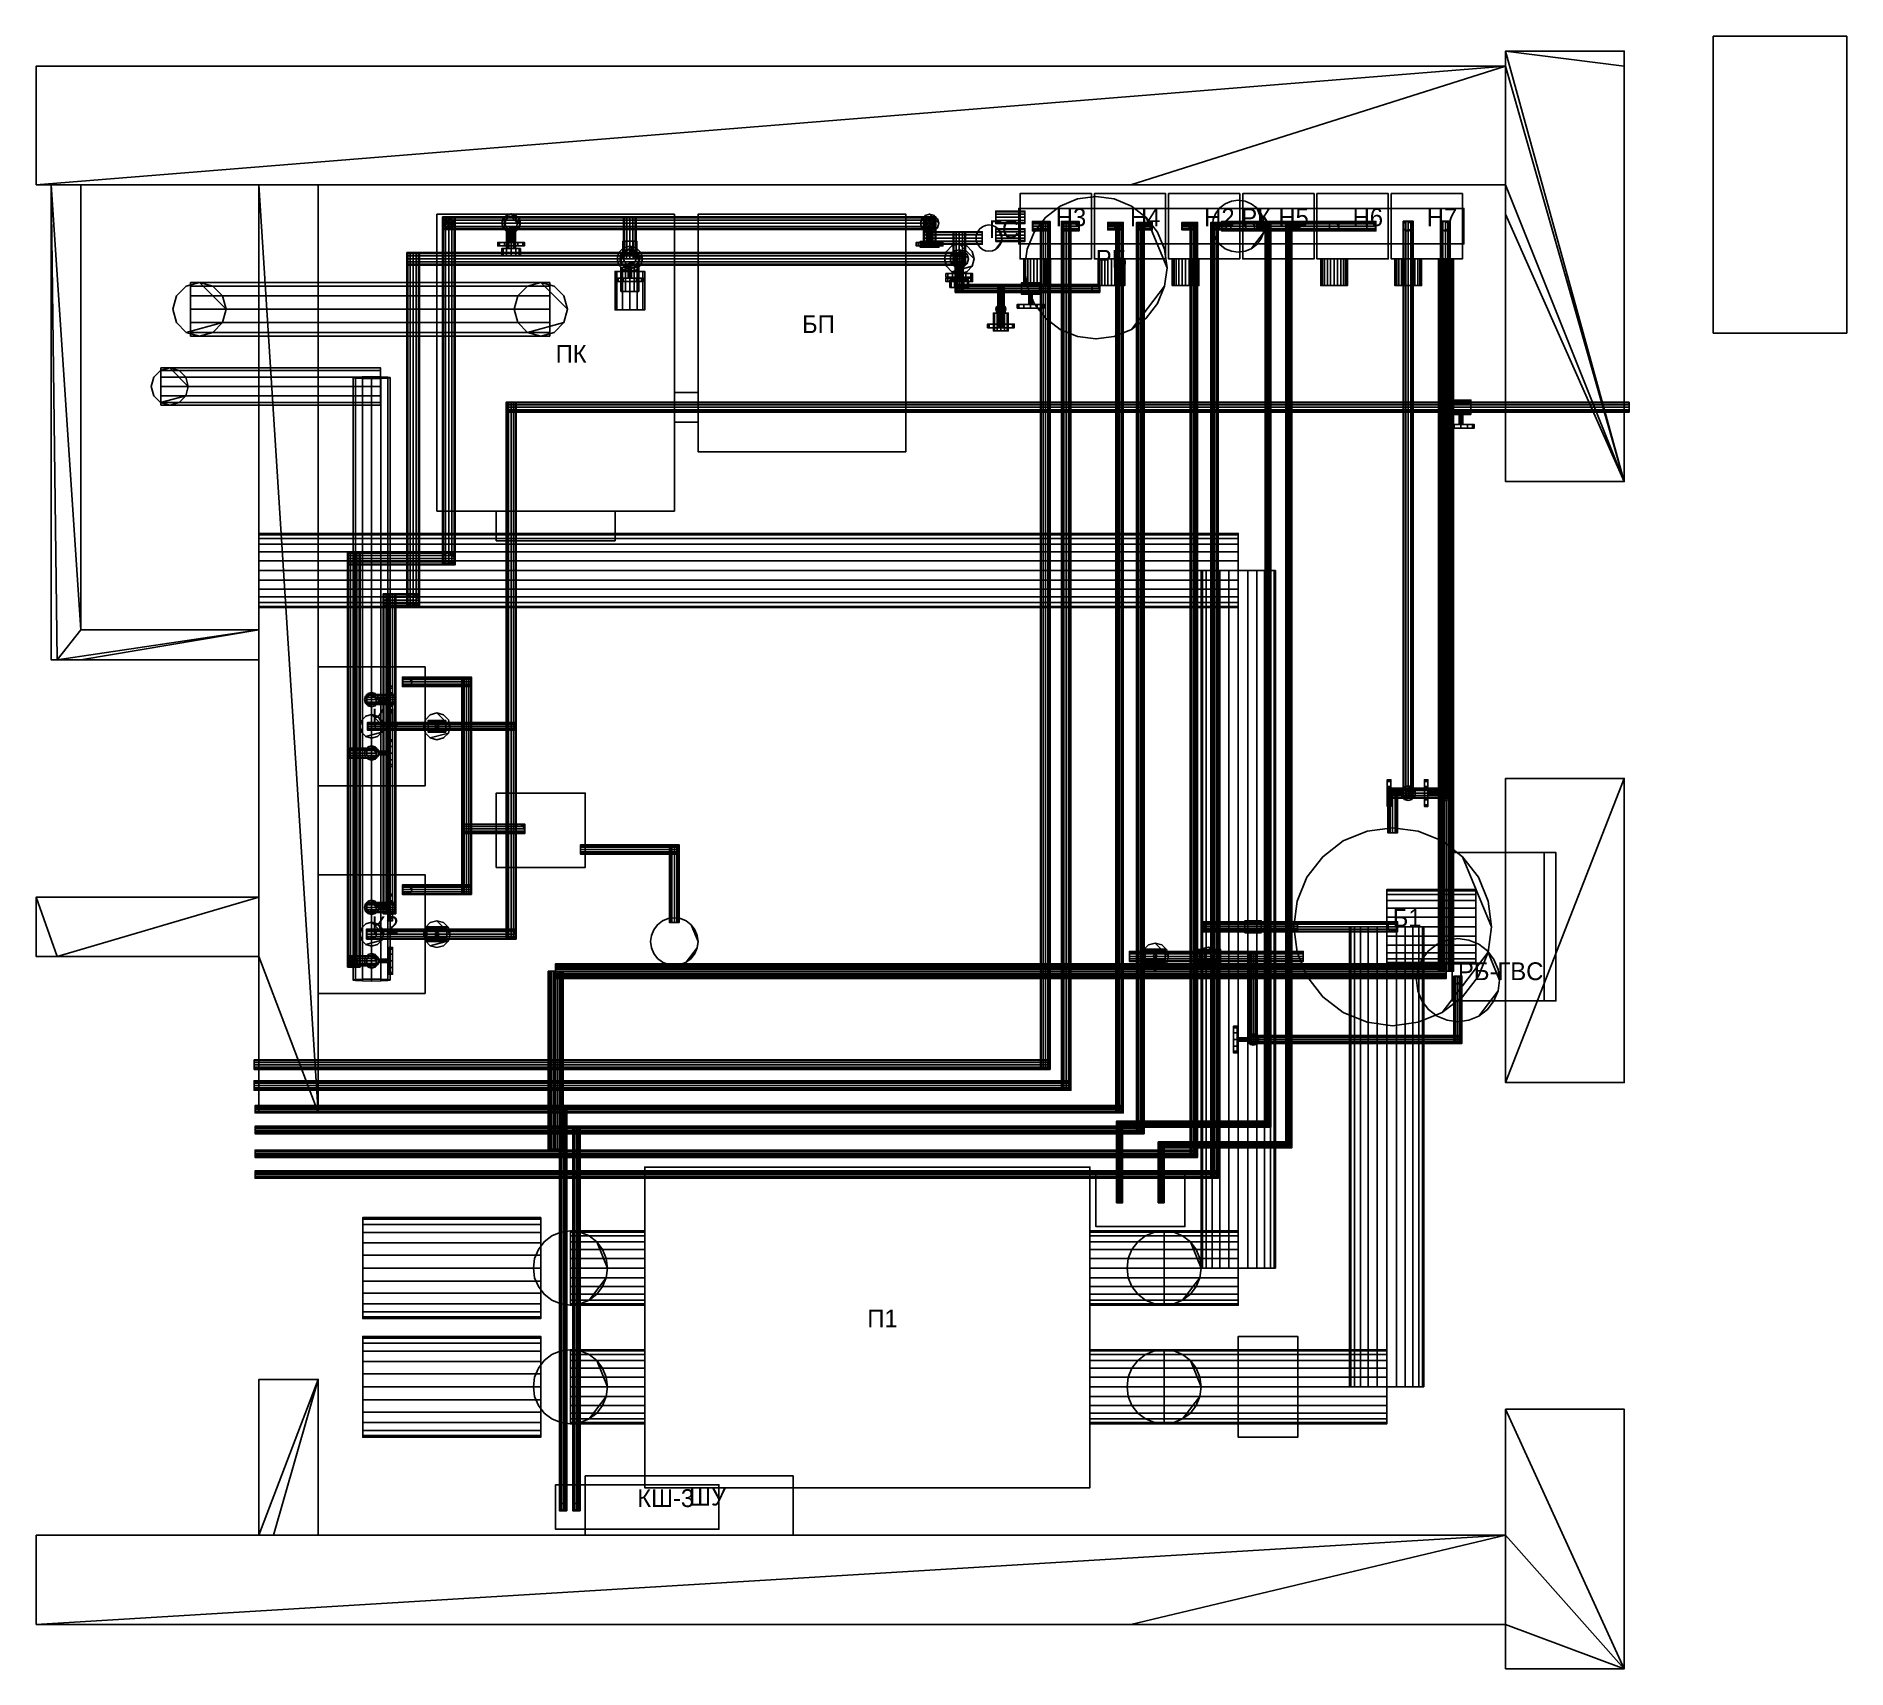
# Model space of a CAD drawing. Header units: millimetres. Extents: x 14850 to 20950, y 8600 to 14100.
import ezdxf

# ---------------------------------------------------------------- set-up
doc = ezdxf.new("R2010")
doc.units = ezdxf.units.MM
doc.layers.add('АР_3D_стены', color=8, linetype='Continuous')
doc.layers.add('ТМ_3D_Марки', color=7, linetype='Continuous')
for name, color, linetype, true_color in [('ОВ_3D_для_увязки', 7, 'Continuous', 0xbec4ce), ('ТМ_3D_Арматура', 7, 'Continuous', 0xb48c3c), ('ТМ_3D_В1', 7, 'Continuous', 0x06b6d4), ('ТМ_3D_Газ_условно', 7, 'Continuous', 0xca8a04), ('ТМ_3D_Дымоходы', 7, 'Continuous', 0x78716c), ('ТМ_3D_Конденсат', 7, 'Continuous', 0x64748b), ('ТМ_3D_Оборудование', 7, 'Continuous', 0xe2e8f0), ('ТМ_3D_Т1', 7, 'Continuous', 0xdc2626), ('ТМ_3D_Т11', 7, 'Continuous', 0xea580c), ('ТМ_3D_Т2', 7, 'Continuous', 0x2563eb), ('ТМ_3D_Т21', 7, 'Continuous', 0x0ea5e9), ('ТМ_3D_Т3', 7, 'Continuous', 0x16a34a), ('ТМ_3D_Т4', 7, 'Continuous', 0x84cc16)]:
    doc.layers.add(name, color=color, linetype=linetype, true_color=true_color)

msp = doc.modelspace()

# ---------------------------------------------------------------- texts
at = {"layer": 'ТМ_3D_Марки'}
for s, p in [('Н3', (18285, 13460, 1900)), ('Н4', (18535, 13460, 1900)), ('Н2', (18785, 13460, 1900)), ('РК', (18910, 13460, 1480)), ('Н5', (19035, 13460, 1900)), ('Н6', (19285, 13460, 1360)), ('Н7', (19535, 13460, 1900)), ('ГС', (18060, 13420, 1950)), ('РБ', (18420, 13320, 720)), ('БП', (17430, 13100, 1500)), ('ПК', (16600, 13000, 1550)), ('К1', (15980, 11775, 1900)), ('К2', (15980, 11075, 1900)), ('Б1', (19420, 11100, 1834)), ('РБ-ГВС', (19640, 10920, 2280)), ('П1', (17650, 9750, 3160)), ('КШ-3', (16875, 9145, 950)), ('ШУ', (17050, 9150, 2400))]:
    msp.add_text(s, height=60, dxfattribs=at).set_placement(p)

# ---------------------------------------------------------------- meshes
at = {"layer": 'АР_3D_стены'}
mesh = msp.add_polyface(dxfattribs=at)
corners = [(14850, 13599.6), (14850, 13999.6), (19800.2, 13999.6), (19800.2, 13999.6, 3650), (14850, 13999.6, 3650), (14850, 13599.6, 3650), (20200.2, 12599.6), (19800.2, 12599.6), (19800.2, 13500.4), (19800.2, 13500.4, 3650), (19800.2, 12599.6, 3650), (20200.2, 12599.6, 3650), (19800.2, 14050), (20200.2, 14050), (20200.2, 13999.6), (20200.2, 13999.6, 3650), (20200.2, 14050, 3650), (19800.2, 14050, 3650), (18538.2, 13599.6), (18538.2, 13599.6, 3650), (19800.2, 13599.6), (19800.2, 13599.6, 3650)]
mesh.append_faces([[corners[k] for k in face] for face in [(0, 1, 2), (3, 4, 5), (6, 7, 8), (9, 10, 11), (12, 13, 14), (15, 16, 17), (18, 0, 2), (3, 5, 19), (6, 8, 20), (21, 9, 11), (12, 14, 6), (11, 15, 17), (20, 18, 2), (3, 19, 21), (2, 12, 6), (11, 17, 3), (6, 20, 2), (3, 21, 11), (2, 12, 17, 3), (12, 13, 16, 17), (13, 14, 15, 16), (14, 6, 11, 15), (6, 7, 10, 11), (7, 8, 9, 10), (8, 20, 21, 9), (20, 18, 19, 21), (18, 0, 5, 19), (0, 1, 4, 5), (1, 2, 3, 4)]])
mesh = msp.add_polyface(dxfattribs=at)
corners = [(14900.2, 13599.6), (15000.2, 13599.6), (15000.2, 12099.6), (15000.2, 12099.6, 3650), (15000.2, 13599.6, 3650), (14900.2, 13599.6, 3650), (14920.2, 11999.6), (14900.2, 11999.6), (14900.2, 11999.6, 3650), (14920.2, 11999.6, 3650), (15600.2, 12099.6), (15600.2, 11999.6), (15000.2, 11999.6), (15000.2, 11999.6, 3650), (15600.2, 11999.6, 3650), (15600.2, 12099.6, 3650)]
mesh.append_faces([[corners[k] for k in face] for face in [(0, 1, 2), (3, 4, 5), (6, 7, 0), (5, 8, 9), (10, 11, 12), (13, 14, 15), (6, 0, 2), (3, 5, 9), (10, 12, 6), (9, 13, 15), (6, 2, 10), (15, 3, 9), (1, 2, 3, 4), (2, 10, 15, 3), (10, 11, 14, 15), (11, 12, 13, 14), (12, 6, 9, 13), (6, 7, 8, 9), (7, 0, 5, 8), (0, 1, 4, 5)]])
mesh = msp.add_polyface(dxfattribs=at)
corners = [(15600.2, 13599.6), (15800.2, 13599.6), (15800.2, 10474.6), (15800.2, 10474.6, 3650), (15800.2, 13599.6, 3650), (15600.2, 13599.6, 3650), (15600.2, 10474.6), (15600.2, 10999.6), (15600.2, 10999.6, 3650), (15600.2, 10474.6, 3650)]
mesh.append_faces([[corners[k] for k in face] for face in [(0, 1, 2), (3, 4, 5), (2, 6, 7), (8, 9, 3), (7, 0, 2), (3, 5, 8), (1, 2, 3, 4), (2, 6, 9, 3), (6, 7, 8, 9), (7, 0, 5, 8), (0, 1, 4, 5)]])
mesh = msp.add_polyface(dxfattribs=at)
corners = [(20200.2, 11599.6), (20200.2, 10574.6), (19800.2, 10574.6), (19800.2, 10574.6, 3650), (20200.2, 10574.6, 3650), (20200.2, 11599.6, 3650), (19800.2, 11599.6), (19800.2, 11599.6, 3650)]
mesh.append_faces([[corners[k] for k in face] for face in [(0, 1, 2), (3, 4, 5), (2, 6, 0), (5, 7, 3), (1, 2, 3, 4), (2, 6, 7, 3), (6, 0, 5, 7), (0, 1, 4, 5)]])
mesh = msp.add_polyface(dxfattribs=at)
corners = [(14920.2, 10999.6), (14850, 10999.6), (14850, 11199.6), (14850, 11199.6, 3650), (14850, 10999.6, 3650), (14920.2, 10999.6, 3650), (15600.2, 11199.6), (15600.2, 10999.6), (15600.2, 10999.6, 3650), (15600.2, 11199.6, 3650)]
mesh.append_faces([[corners[k] for k in face] for face in [(0, 1, 2), (3, 4, 5), (6, 7, 0), (5, 8, 9), (0, 2, 6), (9, 3, 5), (1, 2, 3, 4), (2, 6, 9, 3), (6, 7, 8, 9), (7, 0, 5, 8), (0, 1, 4, 5)]])
mesh = msp.add_polyface(dxfattribs=at)
corners = [(15600.2, 9049.6), (15600.2, 9574.6), (15800.2, 9574.6), (15800.2, 9574.6, 3650), (15600.2, 9574.6, 3650), (15600.2, 9049.6, 3650), (15800.2, 9049.6), (15650, 9049.6), (15650, 9049.6, 3650), (15800.2, 9049.6, 3650)]
mesh.append_faces([[corners[k] for k in face] for face in [(0, 1, 2), (3, 4, 5), (2, 6, 7), (8, 9, 3), (7, 0, 2), (3, 5, 8), (1, 2, 3, 4), (2, 6, 9, 3), (6, 7, 8, 9), (7, 0, 5, 8), (0, 1, 4, 5)]])
mesh = msp.add_polyface(dxfattribs=at)
corners = [(20200.2, 8600), (19800.2, 8600), (19800.2, 8749.6), (19800.2, 8749.6, 3650), (19800.2, 8600, 3650), (20200.2, 8600, 3650), (19800.2, 9474.6), (20200.2, 9474.6), (20200.2, 9474.6, 3650), (19800.2, 9474.6, 3650), (14850, 8749.6), (14850, 9049.6), (19800.2, 9049.6), (19800.2, 9049.6, 3650), (14850, 9049.6, 3650), (14850, 8749.6, 3650), (18538.2, 8749.6), (18538.2, 8749.6, 3650)]
mesh.append_faces([[corners[k] for k in face] for face in [(0, 1, 2), (3, 4, 5), (6, 7, 0), (5, 8, 9), (10, 11, 12), (13, 14, 15), (12, 6, 0), (5, 9, 13), (16, 10, 12), (13, 15, 17), (12, 0, 2), (3, 5, 13), (2, 16, 12), (13, 17, 3), (2, 16, 17, 3), (16, 10, 15, 17), (10, 11, 14, 15), (11, 12, 13, 14), (12, 6, 9, 13), (6, 7, 8, 9), (7, 0, 5, 8), (0, 1, 4, 5), (1, 2, 3, 4)]])
at = {"layer": 'ОВ_3D_для_увязки'}
mesh = msp.add_polyface(dxfattribs=at)
corners = [(20500, 13100, 150), (20500, 14100, 150), (20950, 14100, 150), (20950, 13100, 150), (20500, 13100, 1770), (20950, 13100, 1770), (20950, 14100, 1770), (20500, 14100, 1770)]
mesh.append_faces([[corners[k] for k in face] for face in [(0, 1, 2, 3), (4, 5, 6, 7), (0, 3, 5, 4), (3, 2, 6, 5), (2, 1, 7, 6), (1, 0, 4, 7)]])
mesh = msp.add_polyface(dxfattribs=at)
corners = [(19625, 13350, 3615), (19624.1, 13350, 3621.5), (19624.1, 10950, 3621.5), (19625, 10950, 3615), (19621.7, 13350, 3627.5), (19621.7, 10950, 3627.5), (19617.7, 13350, 3632.7), (19617.7, 10950, 3632.7), (19612.5, 13350, 3636.7), (19612.5, 10950, 3636.7), (19606.5, 13350, 3639.1), (19606.5, 10950, 3639.1), (19600, 13350, 3640), (19600, 10950, 3640), (19593.5, 13350, 3639.1), (19593.5, 10950, 3639.1), (19587.5, 13350, 3636.7), (19587.5, 10950, 3636.7), (19582.3, 13350, 3632.7), (19582.3, 10950, 3632.7), (19578.3, 13350, 3627.5), (19578.3, 10950, 3627.5), (19575.9, 13350, 3621.5), (19575.9, 10950, 3621.5), (19575, 13350, 3615), (19575, 10950, 3615), (19575.9, 13350, 3608.5), (19575.9, 10950, 3608.5), (19578.3, 13350, 3602.5), (19578.3, 10950, 3602.5), (19582.3, 13350, 3597.3), (19582.3, 10950, 3597.3), (19587.5, 13350, 3593.3), (19587.5, 10950, 3593.3), (19593.5, 13350, 3590.9), (19593.5, 10950, 3590.9), (19600, 13350, 3590), (19600, 10950, 3590), (19606.5, 13350, 3590.9), (19606.5, 10950, 3590.9), (19612.5, 13350, 3593.3), (19612.5, 10950, 3593.3), (19617.7, 13350, 3597.3), (19617.7, 10950, 3597.3), (19621.7, 13350, 3602.5), (19621.7, 10950, 3602.5), (19624.1, 13350, 3608.5), (19624.1, 10950, 3608.5)]
mesh.append_faces([[corners[k] for k in face] for face in [(0, 1, 2, 3), (1, 4, 5, 2), (4, 6, 7, 5), (6, 8, 9, 7), (8, 10, 11, 9), (10, 12, 13, 11), (12, 14, 15, 13), (14, 16, 17, 15), (16, 18, 19, 17), (18, 20, 21, 19), (20, 22, 23, 21), (22, 24, 25, 23), (24, 26, 27, 25), (26, 28, 29, 27), (28, 30, 31, 29), (30, 32, 33, 31), (32, 34, 35, 33), (34, 36, 37, 35), (36, 38, 39, 37), (38, 40, 41, 39), (40, 42, 43, 41), (42, 44, 45, 43), (44, 46, 47, 45), (46, 0, 3, 47), (46, 44, 42, 40), (3, 2, 5, 7)]])
mesh = msp.add_polyface(dxfattribs=at)
corners = [(18900, 12175, 3400), (18900, 12179.3, 3432.4), (15600, 12179.3, 3432.4), (15600, 12175, 3400), (18900, 12191.7, 3462.5), (15600, 12191.7, 3462.5), (18900, 12211.6, 3488.4), (15600, 12211.6, 3488.4), (18900, 12237.5, 3508.3), (15600, 12237.5, 3508.3), (18900, 12267.6, 3520.7), (15600, 12267.6, 3520.7), (18900, 12300, 3525), (15600, 12300, 3525), (18900, 12332.4, 3520.7), (15600, 12332.4, 3520.7), (18900, 12362.5, 3508.3), (15600, 12362.5, 3508.3), (18900, 12388.4, 3488.4), (15600, 12388.4, 3488.4), (18900, 12408.3, 3462.5), (15600, 12408.3, 3462.5), (18900, 12420.7, 3432.4), (15600, 12420.7, 3432.4), (18900, 12425, 3400), (15600, 12425, 3400), (18900, 12420.7, 3367.6), (15600, 12420.7, 3367.6), (18900, 12408.3, 3337.5), (15600, 12408.3, 3337.5), (18900, 12388.4, 3311.6), (15600, 12388.4, 3311.6), (18900, 12362.5, 3291.7), (15600, 12362.5, 3291.7), (18900, 12332.4, 3279.3), (15600, 12332.4, 3279.3), (18900, 12300, 3275), (15600, 12300, 3275), (18900, 12267.6, 3279.3), (15600, 12267.6, 3279.3), (18900, 12237.5, 3291.7), (15600, 12237.5, 3291.7), (18900, 12211.6, 3311.6), (15600, 12211.6, 3311.6), (18900, 12191.7, 3337.5), (15600, 12191.7, 3337.5), (18900, 12179.3, 3367.6), (15600, 12179.3, 3367.6)]
mesh.append_faces([[corners[k] for k in face] for face in [(0, 1, 2, 3), (1, 4, 5, 2), (4, 6, 7, 5), (6, 8, 9, 7), (8, 10, 11, 9), (10, 12, 13, 11), (12, 14, 15, 13), (14, 16, 17, 15), (16, 18, 19, 17), (18, 20, 21, 19), (20, 22, 23, 21), (22, 24, 25, 23), (24, 26, 27, 25), (26, 28, 29, 27), (28, 30, 31, 29), (30, 32, 33, 31), (32, 34, 35, 33), (34, 36, 37, 35), (36, 38, 39, 37), (38, 40, 41, 39), (40, 42, 43, 41), (42, 44, 45, 43), (44, 46, 47, 45), (46, 0, 3, 47), (46, 44, 42, 40), (3, 2, 5, 7)]])
mesh = msp.add_polyface(dxfattribs=at)
corners = [(18775, 9950, 3400), (18779.3, 9950, 3432.4), (18779.3, 12300, 3432.4), (18775, 12300, 3400), (18791.7, 9950, 3462.5), (18791.7, 12300, 3462.5), (18811.6, 9950, 3488.4), (18811.6, 12300, 3488.4), (18837.5, 9950, 3508.3), (18837.5, 12300, 3508.3), (18867.6, 9950, 3520.7), (18867.6, 12300, 3520.7), (18900, 9950, 3525), (18900, 12300, 3525), (18932.4, 9950, 3520.7), (18932.4, 12300, 3520.7), (18962.5, 9950, 3508.3), (18962.5, 12300, 3508.3), (18988.4, 9950, 3488.4), (18988.4, 12300, 3488.4), (19008.3, 9950, 3462.5), (19008.3, 12300, 3462.5), (19020.7, 9950, 3432.4), (19020.7, 12300, 3432.4), (19025, 9950, 3400), (19025, 12300, 3400), (19020.7, 9950, 3367.6), (19020.7, 12300, 3367.6), (19008.3, 9950, 3337.5), (19008.3, 12300, 3337.5), (18988.4, 9950, 3311.6), (18988.4, 12300, 3311.6), (18962.5, 9950, 3291.7), (18962.5, 12300, 3291.7), (18932.4, 9950, 3279.3), (18932.4, 12300, 3279.3), (18900, 9950, 3275), (18900, 12300, 3275), (18867.6, 9950, 3279.3), (18867.6, 12300, 3279.3), (18837.5, 9950, 3291.7), (18837.5, 12300, 3291.7), (18811.6, 9950, 3311.6), (18811.6, 12300, 3311.6), (18791.7, 9950, 3337.5), (18791.7, 12300, 3337.5), (18779.3, 9950, 3367.6), (18779.3, 12300, 3367.6)]
mesh.append_faces([[corners[k] for k in face] for face in [(0, 1, 2, 3), (1, 4, 5, 2), (4, 6, 7, 5), (6, 8, 9, 7), (8, 10, 11, 9), (10, 12, 13, 11), (12, 14, 15, 13), (14, 16, 17, 15), (16, 18, 19, 17), (18, 20, 21, 19), (20, 22, 23, 21), (22, 24, 25, 23), (24, 26, 27, 25), (26, 28, 29, 27), (28, 30, 31, 29), (30, 32, 33, 31), (32, 34, 35, 33), (34, 36, 37, 35), (36, 38, 39, 37), (38, 40, 41, 39), (40, 42, 43, 41), (42, 44, 45, 43), (44, 46, 47, 45), (46, 0, 3, 47), (46, 44, 42, 40), (3, 2, 5, 7)]])
mesh = msp.add_polyface(dxfattribs=at)
corners = [(19620, 10850, 2600), (19620, 11350, 2600), (19930, 11350, 2600), (19930, 10850, 2600), (19620, 10850, 3550), (19930, 10850, 3550), (19930, 11350, 3550), (19620, 11350, 3550)]
mesh.append_faces([[corners[k] for k in face] for face in [(0, 1, 2, 3), (4, 5, 6, 7), (0, 3, 5, 4), (3, 2, 6, 5), (2, 1, 7, 6), (1, 0, 4, 7)]])
mesh = msp.add_polyface(dxfattribs=at)
corners = [(19930, 10850, 2600), (19930, 11350, 2600), (19970, 11350, 2600), (19970, 10850, 2600), (19930, 10850, 3000), (19970, 10850, 3000), (19970, 11350, 3000), (19930, 11350, 3000)]
mesh.append_faces([[corners[k] for k in face] for face in [(0, 1, 2, 3), (4, 5, 6, 7), (0, 3, 5, 4), (3, 2, 6, 5), (2, 1, 7, 6), (1, 0, 4, 7)]])
mesh = msp.add_polyface(dxfattribs=at)
corners = [(19700, 10975, 3400), (19700, 10979.3, 3432.4), (19400, 10979.3, 3432.4), (19400, 10975, 3400), (19700, 10991.7, 3462.5), (19400, 10991.7, 3462.5), (19700, 11011.6, 3488.4), (19400, 11011.6, 3488.4), (19700, 11037.5, 3508.3), (19400, 11037.5, 3508.3), (19700, 11067.6, 3520.7), (19400, 11067.6, 3520.7), (19700, 11100, 3525), (19400, 11100, 3525), (19700, 11132.4, 3520.7), (19400, 11132.4, 3520.7), (19700, 11162.5, 3508.3), (19400, 11162.5, 3508.3), (19700, 11188.4, 3488.4), (19400, 11188.4, 3488.4), (19700, 11208.3, 3462.5), (19400, 11208.3, 3462.5), (19700, 11220.7, 3432.4), (19400, 11220.7, 3432.4), (19700, 11225, 3400), (19400, 11225, 3400), (19700, 11220.7, 3367.6), (19400, 11220.7, 3367.6), (19700, 11208.3, 3337.5), (19400, 11208.3, 3337.5), (19700, 11188.4, 3311.6), (19400, 11188.4, 3311.6), (19700, 11162.5, 3291.7), (19400, 11162.5, 3291.7), (19700, 11132.4, 3279.3), (19400, 11132.4, 3279.3), (19700, 11100, 3275), (19400, 11100, 3275), (19700, 11067.6, 3279.3), (19400, 11067.6, 3279.3), (19700, 11037.5, 3291.7), (19400, 11037.5, 3291.7), (19700, 11011.6, 3311.6), (19400, 11011.6, 3311.6), (19700, 10991.7, 3337.5), (19400, 10991.7, 3337.5), (19700, 10979.3, 3367.6), (19400, 10979.3, 3367.6)]
mesh.append_faces([[corners[k] for k in face] for face in [(0, 1, 2, 3), (1, 4, 5, 2), (4, 6, 7, 5), (6, 8, 9, 7), (8, 10, 11, 9), (10, 12, 13, 11), (12, 14, 15, 13), (14, 16, 17, 15), (16, 18, 19, 17), (18, 20, 21, 19), (20, 22, 23, 21), (22, 24, 25, 23), (24, 26, 27, 25), (26, 28, 29, 27), (28, 30, 31, 29), (30, 32, 33, 31), (32, 34, 35, 33), (34, 36, 37, 35), (36, 38, 39, 37), (38, 40, 41, 39), (40, 42, 43, 41), (42, 44, 45, 43), (44, 46, 47, 45), (46, 0, 3, 47), (46, 44, 42, 40), (3, 2, 5, 7)]])
mesh = msp.add_polyface(dxfattribs=at)
corners = [(19525, 11100, 3400), (19520.7, 11100, 3432.4), (19520.7, 9550, 3432.4), (19525, 9550, 3400), (19508.3, 11100, 3462.5), (19508.3, 9550, 3462.5), (19488.4, 11100, 3488.4), (19488.4, 9550, 3488.4), (19462.5, 11100, 3508.3), (19462.5, 9550, 3508.3), (19432.4, 11100, 3520.7), (19432.4, 9550, 3520.7), (19400, 11100, 3525), (19400, 9550, 3525), (19367.6, 11100, 3520.7), (19367.6, 9550, 3520.7), (19337.5, 11100, 3508.3), (19337.5, 9550, 3508.3), (19311.6, 11100, 3488.4), (19311.6, 9550, 3488.4), (19291.7, 11100, 3462.5), (19291.7, 9550, 3462.5), (19279.3, 11100, 3432.4), (19279.3, 9550, 3432.4), (19275, 11100, 3400), (19275, 9550, 3400), (19279.3, 11100, 3367.6), (19279.3, 9550, 3367.6), (19291.7, 11100, 3337.5), (19291.7, 9550, 3337.5), (19311.6, 11100, 3311.6), (19311.6, 9550, 3311.6), (19337.5, 11100, 3291.7), (19337.5, 9550, 3291.7), (19367.6, 11100, 3279.3), (19367.6, 9550, 3279.3), (19400, 11100, 3275), (19400, 9550, 3275), (19432.4, 11100, 3279.3), (19432.4, 9550, 3279.3), (19462.5, 11100, 3291.7), (19462.5, 9550, 3291.7), (19488.4, 11100, 3311.6), (19488.4, 9550, 3311.6), (19508.3, 11100, 3337.5), (19508.3, 9550, 3337.5), (19520.7, 11100, 3367.6), (19520.7, 9550, 3367.6)]
mesh.append_faces([[corners[k] for k in face] for face in [(0, 1, 2, 3), (1, 4, 5, 2), (4, 6, 7, 5), (6, 8, 9, 7), (8, 10, 11, 9), (10, 12, 13, 11), (12, 14, 15, 13), (14, 16, 17, 15), (16, 18, 19, 17), (18, 20, 21, 19), (20, 22, 23, 21), (22, 24, 25, 23), (24, 26, 27, 25), (26, 28, 29, 27), (28, 30, 31, 29), (30, 32, 33, 31), (32, 34, 35, 33), (34, 36, 37, 35), (36, 38, 39, 37), (38, 40, 41, 39), (40, 42, 43, 41), (42, 44, 45, 43), (44, 46, 47, 45), (46, 0, 3, 47), (46, 44, 42, 40), (3, 2, 5, 7)]])
mesh = msp.add_polyface(dxfattribs=at)
corners = [(16625, 10950, 3615), (16624.1, 10950, 3621.5), (16624.1, 10350, 3621.5), (16625, 10350, 3615), (16621.7, 10950, 3627.5), (16621.7, 10350, 3627.5), (16617.7, 10950, 3632.7), (16617.7, 10350, 3632.7), (16612.5, 10950, 3636.7), (16612.5, 10350, 3636.7), (16606.5, 10950, 3639.1), (16606.5, 10350, 3639.1), (16600, 10950, 3640), (16600, 10350, 3640), (16593.5, 10950, 3639.1), (16593.5, 10350, 3639.1), (16587.5, 10950, 3636.7), (16587.5, 10350, 3636.7), (16582.3, 10950, 3632.7), (16582.3, 10350, 3632.7), (16578.3, 10950, 3627.5), (16578.3, 10350, 3627.5), (16575.9, 10950, 3621.5), (16575.9, 10350, 3621.5), (16575, 10950, 3615), (16575, 10350, 3615), (16575.9, 10950, 3608.5), (16575.9, 10350, 3608.5), (16578.3, 10950, 3602.5), (16578.3, 10350, 3602.5), (16582.3, 10950, 3597.3), (16582.3, 10350, 3597.3), (16587.5, 10950, 3593.3), (16587.5, 10350, 3593.3), (16593.5, 10950, 3590.9), (16593.5, 10350, 3590.9), (16600, 10950, 3590), (16600, 10350, 3590), (16606.5, 10950, 3590.9), (16606.5, 10350, 3590.9), (16612.5, 10950, 3593.3), (16612.5, 10350, 3593.3), (16617.7, 10950, 3597.3), (16617.7, 10350, 3597.3), (16621.7, 10950, 3602.5), (16621.7, 10350, 3602.5), (16624.1, 10950, 3608.5), (16624.1, 10350, 3608.5)]
mesh.append_faces([[corners[k] for k in face] for face in [(0, 1, 2, 3), (1, 4, 5, 2), (4, 6, 7, 5), (6, 8, 9, 7), (8, 10, 11, 9), (10, 12, 13, 11), (12, 14, 15, 13), (14, 16, 17, 15), (16, 18, 19, 17), (18, 20, 21, 19), (20, 22, 23, 21), (22, 24, 25, 23), (24, 26, 27, 25), (26, 28, 29, 27), (28, 30, 31, 29), (30, 32, 33, 31), (32, 34, 35, 33), (34, 36, 37, 35), (36, 38, 39, 37), (38, 40, 41, 39), (40, 42, 43, 41), (42, 44, 45, 43), (44, 46, 47, 45), (46, 0, 3, 47), (46, 44, 42, 40), (3, 2, 5, 7)]])
mesh = msp.add_polyface(dxfattribs=at)
corners = [(19600, 10925, 3615), (19600, 10925.9, 3621.5), (16600, 10925.9, 3621.5), (16600, 10925, 3615), (19600, 10928.3, 3627.5), (16600, 10928.3, 3627.5), (19600, 10932.3, 3632.7), (16600, 10932.3, 3632.7), (19600, 10937.5, 3636.7), (16600, 10937.5, 3636.7), (19600, 10943.5, 3639.1), (16600, 10943.5, 3639.1), (19600, 10950, 3640), (16600, 10950, 3640), (19600, 10956.5, 3639.1), (16600, 10956.5, 3639.1), (19600, 10962.5, 3636.7), (16600, 10962.5, 3636.7), (19600, 10967.7, 3632.7), (16600, 10967.7, 3632.7), (19600, 10971.7, 3627.5), (16600, 10971.7, 3627.5), (19600, 10974.1, 3621.5), (16600, 10974.1, 3621.5), (19600, 10975, 3615), (16600, 10975, 3615), (19600, 10974.1, 3608.5), (16600, 10974.1, 3608.5), (19600, 10971.7, 3602.5), (16600, 10971.7, 3602.5), (19600, 10967.7, 3597.3), (16600, 10967.7, 3597.3), (19600, 10962.5, 3593.3), (16600, 10962.5, 3593.3), (19600, 10956.5, 3590.9), (16600, 10956.5, 3590.9), (19600, 10950, 3590), (16600, 10950, 3590), (19600, 10943.5, 3590.9), (16600, 10943.5, 3590.9), (19600, 10937.5, 3593.3), (16600, 10937.5, 3593.3), (19600, 10932.3, 3597.3), (16600, 10932.3, 3597.3), (19600, 10928.3, 3602.5), (16600, 10928.3, 3602.5), (19600, 10925.9, 3608.5), (16600, 10925.9, 3608.5)]
mesh.append_faces([[corners[k] for k in face] for face in [(0, 1, 2, 3), (1, 4, 5, 2), (4, 6, 7, 5), (6, 8, 9, 7), (8, 10, 11, 9), (10, 12, 13, 11), (12, 14, 15, 13), (14, 16, 17, 15), (16, 18, 19, 17), (18, 20, 21, 19), (20, 22, 23, 21), (22, 24, 25, 23), (24, 26, 27, 25), (26, 28, 29, 27), (28, 30, 31, 29), (30, 32, 33, 31), (32, 34, 35, 33), (34, 36, 37, 35), (36, 38, 39, 37), (38, 40, 41, 39), (40, 42, 43, 41), (42, 44, 45, 43), (44, 46, 47, 45), (46, 0, 3, 47), (46, 44, 42, 40), (3, 2, 5, 7)]])
mesh = msp.add_polyface(dxfattribs=at)
corners = [(16900, 9210, 2450), (16900, 10290, 2450), (18400, 10290, 2450), (18400, 9210, 2450), (16900, 9210, 3060), (18400, 9210, 3060), (18400, 10290, 3060), (16900, 10290, 3060)]
mesh.append_faces([[corners[k] for k in face] for face in [(0, 1, 2, 3), (4, 5, 6, 7), (0, 3, 5, 4), (3, 2, 6, 5), (2, 1, 7, 6), (1, 0, 4, 7)]])
mesh = msp.add_polyface(dxfattribs=at)
corners = [(18420, 10090, 2550), (18420, 10270, 2550), (18720, 10270, 2550), (18720, 10090, 2550), (18420, 10090, 2950), (18720, 10090, 2950), (18720, 10270, 2950), (18420, 10270, 2950)]
mesh.append_faces([[corners[k] for k in face] for face in [(0, 1, 2, 3), (4, 5, 6, 7), (0, 3, 5, 4), (3, 2, 6, 5), (2, 1, 7, 6), (1, 0, 4, 7)]])
mesh = msp.add_polyface(dxfattribs=at)
corners = [(15950, 10120, 3400), (15950, 10114.2, 3444), (16550, 10114.2, 3444), (16550, 10120, 3400), (15950, 10097.2, 3485), (16550, 10097.2, 3485), (15950, 10070.2, 3520.2), (16550, 10070.2, 3520.2), (15950, 10035, 3547.2), (16550, 10035, 3547.2), (15950, 9994, 3564.2), (16550, 9994, 3564.2), (15950, 9950, 3570), (16550, 9950, 3570), (15950, 9906, 3564.2), (16550, 9906, 3564.2), (15950, 9865, 3547.2), (16550, 9865, 3547.2), (15950, 9829.8, 3520.2), (16550, 9829.8, 3520.2), (15950, 9802.8, 3485), (16550, 9802.8, 3485), (15950, 9785.8, 3444), (16550, 9785.8, 3444), (15950, 9780, 3400), (16550, 9780, 3400), (15950, 9785.8, 3356), (16550, 9785.8, 3356), (15950, 9802.8, 3315), (16550, 9802.8, 3315), (15950, 9829.8, 3279.8), (16550, 9829.8, 3279.8), (15950, 9865, 3252.8), (16550, 9865, 3252.8), (15950, 9906, 3235.8), (16550, 9906, 3235.8), (15950, 9950, 3230), (16550, 9950, 3230), (15950, 9994, 3235.8), (16550, 9994, 3235.8), (15950, 10035, 3252.8), (16550, 10035, 3252.8), (15950, 10070.2, 3279.8), (16550, 10070.2, 3279.8), (15950, 10097.2, 3315), (16550, 10097.2, 3315), (15950, 10114.2, 3356), (16550, 10114.2, 3356)]
mesh.append_faces([[corners[k] for k in face] for face in [(0, 1, 2, 3), (1, 4, 5, 2), (4, 6, 7, 5), (6, 8, 9, 7), (8, 10, 11, 9), (10, 12, 13, 11), (12, 14, 15, 13), (14, 16, 17, 15), (16, 18, 19, 17), (18, 20, 21, 19), (20, 22, 23, 21), (22, 24, 25, 23), (24, 26, 27, 25), (26, 28, 29, 27), (28, 30, 31, 29), (30, 32, 33, 31), (32, 34, 35, 33), (34, 36, 37, 35), (36, 38, 39, 37), (38, 40, 41, 39), (40, 42, 43, 41), (42, 44, 45, 43), (44, 46, 47, 45), (46, 0, 3, 47), (46, 44, 42, 40), (3, 2, 5, 7)]])
mesh = msp.add_polyface(dxfattribs=at)
corners = [(16775, 9950, 2755), (16770.7, 9982.4, 2755), (16770.7, 9982.4, 3400), (16775, 9950, 3400), (16758.3, 10012.5, 2755), (16758.3, 10012.5, 3400), (16738.4, 10038.4, 2755), (16738.4, 10038.4, 3400), (16712.5, 10058.3, 2755), (16712.5, 10058.3, 3400), (16682.4, 10070.7, 2755), (16682.4, 10070.7, 3400), (16650, 10075, 2755), (16650, 10075, 3400), (16617.6, 10070.7, 2755), (16617.6, 10070.7, 3400), (16587.5, 10058.3, 2755), (16587.5, 10058.3, 3400), (16561.6, 10038.4, 2755), (16561.6, 10038.4, 3400), (16541.7, 10012.5, 2755), (16541.7, 10012.5, 3400), (16529.3, 9982.4, 2755), (16529.3, 9982.4, 3400), (16525, 9950, 2755), (16525, 9950, 3400), (16529.3, 9917.6, 2755), (16529.3, 9917.6, 3400), (16541.7, 9887.5, 2755), (16541.7, 9887.5, 3400), (16561.6, 9861.6, 2755), (16561.6, 9861.6, 3400), (16587.5, 9841.7, 2755), (16587.5, 9841.7, 3400), (16617.6, 9829.3, 2755), (16617.6, 9829.3, 3400), (16650, 9825, 2755), (16650, 9825, 3400), (16682.4, 9829.3, 2755), (16682.4, 9829.3, 3400), (16712.5, 9841.7, 2755), (16712.5, 9841.7, 3400), (16738.4, 9861.6, 2755), (16738.4, 9861.6, 3400), (16758.3, 9887.5, 2755), (16758.3, 9887.5, 3400), (16770.7, 9917.6, 2755), (16770.7, 9917.6, 3400)]
mesh.append_faces([[corners[k] for k in face] for face in [(0, 1, 2, 3), (1, 4, 5, 2), (4, 6, 7, 5), (6, 8, 9, 7), (8, 10, 11, 9), (10, 12, 13, 11), (12, 14, 15, 13), (14, 16, 17, 15), (16, 18, 19, 17), (18, 20, 21, 19), (20, 22, 23, 21), (22, 24, 25, 23), (24, 26, 27, 25), (26, 28, 29, 27), (28, 30, 31, 29), (30, 32, 33, 31), (32, 34, 35, 33), (34, 36, 37, 35), (36, 38, 39, 37), (38, 40, 41, 39), (40, 42, 43, 41), (42, 44, 45, 43), (44, 46, 47, 45), (46, 0, 3, 47), (46, 44, 42, 40), (3, 2, 5, 7)]])
mesh = msp.add_polyface(dxfattribs=at)
corners = [(16900, 9825, 2755), (16900, 9829.3, 2787.4), (16650, 9829.3, 2787.4), (16650, 9825, 2755), (16900, 9841.7, 2817.5), (16650, 9841.7, 2817.5), (16900, 9861.6, 2843.4), (16650, 9861.6, 2843.4), (16900, 9887.5, 2863.3), (16650, 9887.5, 2863.3), (16900, 9917.6, 2875.7), (16650, 9917.6, 2875.7), (16900, 9950, 2880), (16650, 9950, 2880), (16900, 9982.4, 2875.7), (16650, 9982.4, 2875.7), (16900, 10012.5, 2863.3), (16650, 10012.5, 2863.3), (16900, 10038.4, 2843.4), (16650, 10038.4, 2843.4), (16900, 10058.3, 2817.5), (16650, 10058.3, 2817.5), (16900, 10070.7, 2787.4), (16650, 10070.7, 2787.4), (16900, 10075, 2755), (16650, 10075, 2755), (16900, 10070.7, 2722.6), (16650, 10070.7, 2722.6), (16900, 10058.3, 2692.5), (16650, 10058.3, 2692.5), (16900, 10038.4, 2666.6), (16650, 10038.4, 2666.6), (16900, 10012.5, 2646.7), (16650, 10012.5, 2646.7), (16900, 9982.4, 2634.3), (16650, 9982.4, 2634.3), (16900, 9950, 2630), (16650, 9950, 2630), (16900, 9917.6, 2634.3), (16650, 9917.6, 2634.3), (16900, 9887.5, 2646.7), (16650, 9887.5, 2646.7), (16900, 9861.6, 2666.6), (16650, 9861.6, 2666.6), (16900, 9841.7, 2692.5), (16650, 9841.7, 2692.5), (16900, 9829.3, 2722.6), (16650, 9829.3, 2722.6)]
mesh.append_faces([[corners[k] for k in face] for face in [(0, 1, 2, 3), (1, 4, 5, 2), (4, 6, 7, 5), (6, 8, 9, 7), (8, 10, 11, 9), (10, 12, 13, 11), (12, 14, 15, 13), (14, 16, 17, 15), (16, 18, 19, 17), (18, 20, 21, 19), (20, 22, 23, 21), (22, 24, 25, 23), (24, 26, 27, 25), (26, 28, 29, 27), (28, 30, 31, 29), (30, 32, 33, 31), (32, 34, 35, 33), (34, 36, 37, 35), (36, 38, 39, 37), (38, 40, 41, 39), (40, 42, 43, 41), (42, 44, 45, 43), (44, 46, 47, 45), (46, 0, 3, 47), (46, 44, 42, 40), (3, 2, 5, 7)]])
mesh = msp.add_polyface(dxfattribs=at)
corners = [(18400, 10075, 2755), (18400, 10070.7, 2787.4), (18650, 10070.7, 2787.4), (18650, 10075, 2755), (18400, 10058.3, 2817.5), (18650, 10058.3, 2817.5), (18400, 10038.4, 2843.4), (18650, 10038.4, 2843.4), (18400, 10012.5, 2863.3), (18650, 10012.5, 2863.3), (18400, 9982.4, 2875.7), (18650, 9982.4, 2875.7), (18400, 9950, 2880), (18650, 9950, 2880), (18400, 9917.6, 2875.7), (18650, 9917.6, 2875.7), (18400, 9887.5, 2863.3), (18650, 9887.5, 2863.3), (18400, 9861.6, 2843.4), (18650, 9861.6, 2843.4), (18400, 9841.7, 2817.5), (18650, 9841.7, 2817.5), (18400, 9829.3, 2787.4), (18650, 9829.3, 2787.4), (18400, 9825, 2755), (18650, 9825, 2755), (18400, 9829.3, 2722.6), (18650, 9829.3, 2722.6), (18400, 9841.7, 2692.5), (18650, 9841.7, 2692.5), (18400, 9861.6, 2666.6), (18650, 9861.6, 2666.6), (18400, 9887.5, 2646.7), (18650, 9887.5, 2646.7), (18400, 9917.6, 2634.3), (18650, 9917.6, 2634.3), (18400, 9950, 2630), (18650, 9950, 2630), (18400, 9982.4, 2634.3), (18650, 9982.4, 2634.3), (18400, 10012.5, 2646.7), (18650, 10012.5, 2646.7), (18400, 10038.4, 2666.6), (18650, 10038.4, 2666.6), (18400, 10058.3, 2692.5), (18650, 10058.3, 2692.5), (18400, 10070.7, 2722.6), (18650, 10070.7, 2722.6)]
mesh.append_faces([[corners[k] for k in face] for face in [(0, 1, 2, 3), (1, 4, 5, 2), (4, 6, 7, 5), (6, 8, 9, 7), (8, 10, 11, 9), (10, 12, 13, 11), (12, 14, 15, 13), (14, 16, 17, 15), (16, 18, 19, 17), (18, 20, 21, 19), (20, 22, 23, 21), (22, 24, 25, 23), (24, 26, 27, 25), (26, 28, 29, 27), (28, 30, 31, 29), (30, 32, 33, 31), (32, 34, 35, 33), (34, 36, 37, 35), (36, 38, 39, 37), (38, 40, 41, 39), (40, 42, 43, 41), (42, 44, 45, 43), (44, 46, 47, 45), (46, 0, 3, 47), (46, 44, 42, 40), (3, 2, 5, 7)]])
mesh = msp.add_polyface(dxfattribs=at)
corners = [(18775, 9950, 2755), (18770.7, 9982.4, 2755), (18770.7, 9982.4, 3400), (18775, 9950, 3400), (18758.3, 10012.5, 2755), (18758.3, 10012.5, 3400), (18738.4, 10038.4, 2755), (18738.4, 10038.4, 3400), (18712.5, 10058.3, 2755), (18712.5, 10058.3, 3400), (18682.4, 10070.7, 2755), (18682.4, 10070.7, 3400), (18650, 10075, 2755), (18650, 10075, 3400), (18617.6, 10070.7, 2755), (18617.6, 10070.7, 3400), (18587.5, 10058.3, 2755), (18587.5, 10058.3, 3400), (18561.6, 10038.4, 2755), (18561.6, 10038.4, 3400), (18541.7, 10012.5, 2755), (18541.7, 10012.5, 3400), (18529.3, 9982.4, 2755), (18529.3, 9982.4, 3400), (18525, 9950, 2755), (18525, 9950, 3400), (18529.3, 9917.6, 2755), (18529.3, 9917.6, 3400), (18541.7, 9887.5, 2755), (18541.7, 9887.5, 3400), (18561.6, 9861.6, 2755), (18561.6, 9861.6, 3400), (18587.5, 9841.7, 2755), (18587.5, 9841.7, 3400), (18617.6, 9829.3, 2755), (18617.6, 9829.3, 3400), (18650, 9825, 2755), (18650, 9825, 3400), (18682.4, 9829.3, 2755), (18682.4, 9829.3, 3400), (18712.5, 9841.7, 2755), (18712.5, 9841.7, 3400), (18738.4, 9861.6, 2755), (18738.4, 9861.6, 3400), (18758.3, 9887.5, 2755), (18758.3, 9887.5, 3400), (18770.7, 9917.6, 2755), (18770.7, 9917.6, 3400)]
mesh.append_faces([[corners[k] for k in face] for face in [(0, 1, 2, 3), (1, 4, 5, 2), (4, 6, 7, 5), (6, 8, 9, 7), (8, 10, 11, 9), (10, 12, 13, 11), (12, 14, 15, 13), (14, 16, 17, 15), (16, 18, 19, 17), (18, 20, 21, 19), (20, 22, 23, 21), (22, 24, 25, 23), (24, 26, 27, 25), (26, 28, 29, 27), (28, 30, 31, 29), (30, 32, 33, 31), (32, 34, 35, 33), (34, 36, 37, 35), (36, 38, 39, 37), (38, 40, 41, 39), (40, 42, 43, 41), (42, 44, 45, 43), (44, 46, 47, 45), (46, 0, 3, 47), (46, 44, 42, 40), (3, 2, 5, 7)]])
mesh = msp.add_polyface(dxfattribs=at)
corners = [(18650, 10075, 3400), (18650, 10070.7, 3432.4), (18900, 10070.7, 3432.4), (18900, 10075, 3400), (18650, 10058.3, 3462.5), (18900, 10058.3, 3462.5), (18650, 10038.4, 3488.4), (18900, 10038.4, 3488.4), (18650, 10012.5, 3508.3), (18900, 10012.5, 3508.3), (18650, 9982.4, 3520.7), (18900, 9982.4, 3520.7), (18650, 9950, 3525), (18900, 9950, 3525), (18650, 9917.6, 3520.7), (18900, 9917.6, 3520.7), (18650, 9887.5, 3508.3), (18900, 9887.5, 3508.3), (18650, 9861.6, 3488.4), (18900, 9861.6, 3488.4), (18650, 9841.7, 3462.5), (18900, 9841.7, 3462.5), (18650, 9829.3, 3432.4), (18900, 9829.3, 3432.4), (18650, 9825, 3400), (18900, 9825, 3400), (18650, 9829.3, 3367.6), (18900, 9829.3, 3367.6), (18650, 9841.7, 3337.5), (18900, 9841.7, 3337.5), (18650, 9861.6, 3311.6), (18900, 9861.6, 3311.6), (18650, 9887.5, 3291.7), (18900, 9887.5, 3291.7), (18650, 9917.6, 3279.3), (18900, 9917.6, 3279.3), (18650, 9950, 3275), (18900, 9950, 3275), (18650, 9982.4, 3279.3), (18900, 9982.4, 3279.3), (18650, 10012.5, 3291.7), (18900, 10012.5, 3291.7), (18650, 10038.4, 3311.6), (18900, 10038.4, 3311.6), (18650, 10058.3, 3337.5), (18900, 10058.3, 3337.5), (18650, 10070.7, 3367.6), (18900, 10070.7, 3367.6)]
mesh.append_faces([[corners[k] for k in face] for face in [(0, 1, 2, 3), (1, 4, 5, 2), (4, 6, 7, 5), (6, 8, 9, 7), (8, 10, 11, 9), (10, 12, 13, 11), (12, 14, 15, 13), (14, 16, 17, 15), (16, 18, 19, 17), (18, 20, 21, 19), (20, 22, 23, 21), (22, 24, 25, 23), (24, 26, 27, 25), (26, 28, 29, 27), (28, 30, 31, 29), (30, 32, 33, 31), (32, 34, 35, 33), (34, 36, 37, 35), (36, 38, 39, 37), (38, 40, 41, 39), (40, 42, 43, 41), (42, 44, 45, 43), (44, 46, 47, 45), (46, 0, 3, 47), (46, 44, 42, 40), (3, 2, 5, 7)]])
mesh = msp.add_polyface(dxfattribs=at)
corners = [(15950, 9720, 3400), (15950, 9714.2, 3444), (16550, 9714.2, 3444), (16550, 9720, 3400), (15950, 9697.2, 3485), (16550, 9697.2, 3485), (15950, 9670.2, 3520.2), (16550, 9670.2, 3520.2), (15950, 9635, 3547.2), (16550, 9635, 3547.2), (15950, 9594, 3564.2), (16550, 9594, 3564.2), (15950, 9550, 3570), (16550, 9550, 3570), (15950, 9506, 3564.2), (16550, 9506, 3564.2), (15950, 9465, 3547.2), (16550, 9465, 3547.2), (15950, 9429.8, 3520.2), (16550, 9429.8, 3520.2), (15950, 9402.8, 3485), (16550, 9402.8, 3485), (15950, 9385.8, 3444), (16550, 9385.8, 3444), (15950, 9380, 3400), (16550, 9380, 3400), (15950, 9385.8, 3356), (16550, 9385.8, 3356), (15950, 9402.8, 3315), (16550, 9402.8, 3315), (15950, 9429.8, 3279.8), (16550, 9429.8, 3279.8), (15950, 9465, 3252.8), (16550, 9465, 3252.8), (15950, 9506, 3235.8), (16550, 9506, 3235.8), (15950, 9550, 3230), (16550, 9550, 3230), (15950, 9594, 3235.8), (16550, 9594, 3235.8), (15950, 9635, 3252.8), (16550, 9635, 3252.8), (15950, 9670.2, 3279.8), (16550, 9670.2, 3279.8), (15950, 9697.2, 3315), (16550, 9697.2, 3315), (15950, 9714.2, 3356), (16550, 9714.2, 3356)]
mesh.append_faces([[corners[k] for k in face] for face in [(0, 1, 2, 3), (1, 4, 5, 2), (4, 6, 7, 5), (6, 8, 9, 7), (8, 10, 11, 9), (10, 12, 13, 11), (12, 14, 15, 13), (14, 16, 17, 15), (16, 18, 19, 17), (18, 20, 21, 19), (20, 22, 23, 21), (22, 24, 25, 23), (24, 26, 27, 25), (26, 28, 29, 27), (28, 30, 31, 29), (30, 32, 33, 31), (32, 34, 35, 33), (34, 36, 37, 35), (36, 38, 39, 37), (38, 40, 41, 39), (40, 42, 43, 41), (42, 44, 45, 43), (44, 46, 47, 45), (46, 0, 3, 47), (46, 44, 42, 40), (3, 2, 5, 7)]])
mesh = msp.add_polyface(dxfattribs=at)
corners = [(18900, 9380, 3230), (18900, 9720, 3230), (19100, 9720, 3230), (19100, 9380, 3230), (18900, 9380, 3570), (19100, 9380, 3570), (19100, 9720, 3570), (18900, 9720, 3570)]
mesh.append_faces([[corners[k] for k in face] for face in [(0, 1, 2, 3), (4, 5, 6, 7), (0, 3, 5, 4), (3, 2, 6, 5), (2, 1, 7, 6), (1, 0, 4, 7)]])
mesh = msp.add_polyface(dxfattribs=at)
corners = [(16775, 9550, 3400), (16770.7, 9582.4, 3400), (16770.7, 9582.4, 2755), (16775, 9550, 2755), (16758.3, 9612.5, 3400), (16758.3, 9612.5, 2755), (16738.4, 9638.4, 3400), (16738.4, 9638.4, 2755), (16712.5, 9658.3, 3400), (16712.5, 9658.3, 2755), (16682.4, 9670.7, 3400), (16682.4, 9670.7, 2755), (16650, 9675, 3400), (16650, 9675, 2755), (16617.6, 9670.7, 3400), (16617.6, 9670.7, 2755), (16587.5, 9658.3, 3400), (16587.5, 9658.3, 2755), (16561.6, 9638.4, 3400), (16561.6, 9638.4, 2755), (16541.7, 9612.5, 3400), (16541.7, 9612.5, 2755), (16529.3, 9582.4, 3400), (16529.3, 9582.4, 2755), (16525, 9550, 3400), (16525, 9550, 2755), (16529.3, 9517.6, 3400), (16529.3, 9517.6, 2755), (16541.7, 9487.5, 3400), (16541.7, 9487.5, 2755), (16561.6, 9461.6, 3400), (16561.6, 9461.6, 2755), (16587.5, 9441.7, 3400), (16587.5, 9441.7, 2755), (16617.6, 9429.3, 3400), (16617.6, 9429.3, 2755), (16650, 9425, 3400), (16650, 9425, 2755), (16682.4, 9429.3, 3400), (16682.4, 9429.3, 2755), (16712.5, 9441.7, 3400), (16712.5, 9441.7, 2755), (16738.4, 9461.6, 3400), (16738.4, 9461.6, 2755), (16758.3, 9487.5, 3400), (16758.3, 9487.5, 2755), (16770.7, 9517.6, 3400), (16770.7, 9517.6, 2755)]
mesh.append_faces([[corners[k] for k in face] for face in [(0, 1, 2, 3), (1, 4, 5, 2), (4, 6, 7, 5), (6, 8, 9, 7), (8, 10, 11, 9), (10, 12, 13, 11), (12, 14, 15, 13), (14, 16, 17, 15), (16, 18, 19, 17), (18, 20, 21, 19), (20, 22, 23, 21), (22, 24, 25, 23), (24, 26, 27, 25), (26, 28, 29, 27), (28, 30, 31, 29), (30, 32, 33, 31), (32, 34, 35, 33), (34, 36, 37, 35), (36, 38, 39, 37), (38, 40, 41, 39), (40, 42, 43, 41), (42, 44, 45, 43), (44, 46, 47, 45), (46, 0, 3, 47), (46, 44, 42, 40), (3, 2, 5, 7)]])
mesh = msp.add_polyface(dxfattribs=at)
corners = [(16650, 9675, 2755), (16650, 9670.7, 2787.4), (16900, 9670.7, 2787.4), (16900, 9675, 2755), (16650, 9658.3, 2817.5), (16900, 9658.3, 2817.5), (16650, 9638.4, 2843.4), (16900, 9638.4, 2843.4), (16650, 9612.5, 2863.3), (16900, 9612.5, 2863.3), (16650, 9582.4, 2875.7), (16900, 9582.4, 2875.7), (16650, 9550, 2880), (16900, 9550, 2880), (16650, 9517.6, 2875.7), (16900, 9517.6, 2875.7), (16650, 9487.5, 2863.3), (16900, 9487.5, 2863.3), (16650, 9461.6, 2843.4), (16900, 9461.6, 2843.4), (16650, 9441.7, 2817.5), (16900, 9441.7, 2817.5), (16650, 9429.3, 2787.4), (16900, 9429.3, 2787.4), (16650, 9425, 2755), (16900, 9425, 2755), (16650, 9429.3, 2722.6), (16900, 9429.3, 2722.6), (16650, 9441.7, 2692.5), (16900, 9441.7, 2692.5), (16650, 9461.6, 2666.6), (16900, 9461.6, 2666.6), (16650, 9487.5, 2646.7), (16900, 9487.5, 2646.7), (16650, 9517.6, 2634.3), (16900, 9517.6, 2634.3), (16650, 9550, 2630), (16900, 9550, 2630), (16650, 9582.4, 2634.3), (16900, 9582.4, 2634.3), (16650, 9612.5, 2646.7), (16900, 9612.5, 2646.7), (16650, 9638.4, 2666.6), (16900, 9638.4, 2666.6), (16650, 9658.3, 2692.5), (16900, 9658.3, 2692.5), (16650, 9670.7, 2722.6), (16900, 9670.7, 2722.6)]
mesh.append_faces([[corners[k] for k in face] for face in [(0, 1, 2, 3), (1, 4, 5, 2), (4, 6, 7, 5), (6, 8, 9, 7), (8, 10, 11, 9), (10, 12, 13, 11), (12, 14, 15, 13), (14, 16, 17, 15), (16, 18, 19, 17), (18, 20, 21, 19), (20, 22, 23, 21), (22, 24, 25, 23), (24, 26, 27, 25), (26, 28, 29, 27), (28, 30, 31, 29), (30, 32, 33, 31), (32, 34, 35, 33), (34, 36, 37, 35), (36, 38, 39, 37), (38, 40, 41, 39), (40, 42, 43, 41), (42, 44, 45, 43), (44, 46, 47, 45), (46, 0, 3, 47), (46, 44, 42, 40), (3, 2, 5, 7)]])
mesh = msp.add_polyface(dxfattribs=at)
corners = [(18650, 9425, 2755), (18650, 9429.3, 2787.4), (18400, 9429.3, 2787.4), (18400, 9425, 2755), (18650, 9441.7, 2817.5), (18400, 9441.7, 2817.5), (18650, 9461.6, 2843.4), (18400, 9461.6, 2843.4), (18650, 9487.5, 2863.3), (18400, 9487.5, 2863.3), (18650, 9517.6, 2875.7), (18400, 9517.6, 2875.7), (18650, 9550, 2880), (18400, 9550, 2880), (18650, 9582.4, 2875.7), (18400, 9582.4, 2875.7), (18650, 9612.5, 2863.3), (18400, 9612.5, 2863.3), (18650, 9638.4, 2843.4), (18400, 9638.4, 2843.4), (18650, 9658.3, 2817.5), (18400, 9658.3, 2817.5), (18650, 9670.7, 2787.4), (18400, 9670.7, 2787.4), (18650, 9675, 2755), (18400, 9675, 2755), (18650, 9670.7, 2722.6), (18400, 9670.7, 2722.6), (18650, 9658.3, 2692.5), (18400, 9658.3, 2692.5), (18650, 9638.4, 2666.6), (18400, 9638.4, 2666.6), (18650, 9612.5, 2646.7), (18400, 9612.5, 2646.7), (18650, 9582.4, 2634.3), (18400, 9582.4, 2634.3), (18650, 9550, 2630), (18400, 9550, 2630), (18650, 9517.6, 2634.3), (18400, 9517.6, 2634.3), (18650, 9487.5, 2646.7), (18400, 9487.5, 2646.7), (18650, 9461.6, 2666.6), (18400, 9461.6, 2666.6), (18650, 9441.7, 2692.5), (18400, 9441.7, 2692.5), (18650, 9429.3, 2722.6), (18400, 9429.3, 2722.6)]
mesh.append_faces([[corners[k] for k in face] for face in [(0, 1, 2, 3), (1, 4, 5, 2), (4, 6, 7, 5), (6, 8, 9, 7), (8, 10, 11, 9), (10, 12, 13, 11), (12, 14, 15, 13), (14, 16, 17, 15), (16, 18, 19, 17), (18, 20, 21, 19), (20, 22, 23, 21), (22, 24, 25, 23), (24, 26, 27, 25), (26, 28, 29, 27), (28, 30, 31, 29), (30, 32, 33, 31), (32, 34, 35, 33), (34, 36, 37, 35), (36, 38, 39, 37), (38, 40, 41, 39), (40, 42, 43, 41), (42, 44, 45, 43), (44, 46, 47, 45), (46, 0, 3, 47), (46, 44, 42, 40), (3, 2, 5, 7)]])
mesh = msp.add_polyface(dxfattribs=at)
corners = [(18775, 9550, 3400), (18770.7, 9582.4, 3400), (18770.7, 9582.4, 2755), (18775, 9550, 2755), (18758.3, 9612.5, 3400), (18758.3, 9612.5, 2755), (18738.4, 9638.4, 3400), (18738.4, 9638.4, 2755), (18712.5, 9658.3, 3400), (18712.5, 9658.3, 2755), (18682.4, 9670.7, 3400), (18682.4, 9670.7, 2755), (18650, 9675, 3400), (18650, 9675, 2755), (18617.6, 9670.7, 3400), (18617.6, 9670.7, 2755), (18587.5, 9658.3, 3400), (18587.5, 9658.3, 2755), (18561.6, 9638.4, 3400), (18561.6, 9638.4, 2755), (18541.7, 9612.5, 3400), (18541.7, 9612.5, 2755), (18529.3, 9582.4, 3400), (18529.3, 9582.4, 2755), (18525, 9550, 3400), (18525, 9550, 2755), (18529.3, 9517.6, 3400), (18529.3, 9517.6, 2755), (18541.7, 9487.5, 3400), (18541.7, 9487.5, 2755), (18561.6, 9461.6, 3400), (18561.6, 9461.6, 2755), (18587.5, 9441.7, 3400), (18587.5, 9441.7, 2755), (18617.6, 9429.3, 3400), (18617.6, 9429.3, 2755), (18650, 9425, 3400), (18650, 9425, 2755), (18682.4, 9429.3, 3400), (18682.4, 9429.3, 2755), (18712.5, 9441.7, 3400), (18712.5, 9441.7, 2755), (18738.4, 9461.6, 3400), (18738.4, 9461.6, 2755), (18758.3, 9487.5, 3400), (18758.3, 9487.5, 2755), (18770.7, 9517.6, 3400), (18770.7, 9517.6, 2755)]
mesh.append_faces([[corners[k] for k in face] for face in [(0, 1, 2, 3), (1, 4, 5, 2), (4, 6, 7, 5), (6, 8, 9, 7), (8, 10, 11, 9), (10, 12, 13, 11), (12, 14, 15, 13), (14, 16, 17, 15), (16, 18, 19, 17), (18, 20, 21, 19), (20, 22, 23, 21), (22, 24, 25, 23), (24, 26, 27, 25), (26, 28, 29, 27), (28, 30, 31, 29), (30, 32, 33, 31), (32, 34, 35, 33), (34, 36, 37, 35), (36, 38, 39, 37), (38, 40, 41, 39), (40, 42, 43, 41), (42, 44, 45, 43), (44, 46, 47, 45), (46, 0, 3, 47), (46, 44, 42, 40), (3, 2, 5, 7)]])
mesh = msp.add_polyface(dxfattribs=at)
corners = [(19400, 9425, 3400), (19400, 9429.3, 3432.4), (18650, 9429.3, 3432.4), (18650, 9425, 3400), (19400, 9441.7, 3462.5), (18650, 9441.7, 3462.5), (19400, 9461.6, 3488.4), (18650, 9461.6, 3488.4), (19400, 9487.5, 3508.3), (18650, 9487.5, 3508.3), (19400, 9517.6, 3520.7), (18650, 9517.6, 3520.7), (19400, 9550, 3525), (18650, 9550, 3525), (19400, 9582.4, 3520.7), (18650, 9582.4, 3520.7), (19400, 9612.5, 3508.3), (18650, 9612.5, 3508.3), (19400, 9638.4, 3488.4), (18650, 9638.4, 3488.4), (19400, 9658.3, 3462.5), (18650, 9658.3, 3462.5), (19400, 9670.7, 3432.4), (18650, 9670.7, 3432.4), (19400, 9675, 3400), (18650, 9675, 3400), (19400, 9670.7, 3367.6), (18650, 9670.7, 3367.6), (19400, 9658.3, 3337.5), (18650, 9658.3, 3337.5), (19400, 9638.4, 3311.6), (18650, 9638.4, 3311.6), (19400, 9612.5, 3291.7), (18650, 9612.5, 3291.7), (19400, 9582.4, 3279.3), (18650, 9582.4, 3279.3), (19400, 9550, 3275), (18650, 9550, 3275), (19400, 9517.6, 3279.3), (18650, 9517.6, 3279.3), (19400, 9487.5, 3291.7), (18650, 9487.5, 3291.7), (19400, 9461.6, 3311.6), (18650, 9461.6, 3311.6), (19400, 9441.7, 3337.5), (18650, 9441.7, 3337.5), (19400, 9429.3, 3367.6), (18650, 9429.3, 3367.6)]
mesh.append_faces([[corners[k] for k in face] for face in [(0, 1, 2, 3), (1, 4, 5, 2), (4, 6, 7, 5), (6, 8, 9, 7), (8, 10, 11, 9), (10, 12, 13, 11), (12, 14, 15, 13), (14, 16, 17, 15), (16, 18, 19, 17), (18, 20, 21, 19), (20, 22, 23, 21), (22, 24, 25, 23), (24, 26, 27, 25), (26, 28, 29, 27), (28, 30, 31, 29), (30, 32, 33, 31), (32, 34, 35, 33), (34, 36, 37, 35), (36, 38, 39, 37), (38, 40, 41, 39), (40, 42, 43, 41), (42, 44, 45, 43), (44, 46, 47, 45), (46, 0, 3, 47), (46, 44, 42, 40), (3, 2, 5, 7)]])
at = {"layer": 'ТМ_3D_Арматура', "color": 33, "true_color": 0xbf9142}
mesh = msp.add_polyface(dxfattribs=at)
corners = [(16257.5, 13470, 2951.1), (16255.2, 13478.8, 2951.1), (16255.2, 13478.8, 3011.1), (16257.5, 13470, 3011.1), (16248.8, 13485.2, 2951.1), (16248.8, 13485.2, 3011.1), (16240, 13487.5, 2951.1), (16240, 13487.5, 3011.1), (16231.2, 13485.2, 2951.1), (16231.2, 13485.2, 3011.1), (16224.8, 13478.8, 2951.1), (16224.8, 13478.8, 3011.1), (16222.5, 13470, 2951.1), (16222.5, 13470, 3011.1), (16224.8, 13461.2, 2951.1), (16224.8, 13461.2, 3011.1), (16231.2, 13454.8, 2951.1), (16231.2, 13454.8, 3011.1), (16240, 13452.5, 2951.1), (16240, 13452.5, 3011.1), (16248.8, 13454.8, 2951.1), (16248.8, 13454.8, 3011.1), (16255.2, 13461.2, 2951.1), (16255.2, 13461.2, 3011.1)]
mesh.append_faces([[corners[k] for k in face] for face in [(0, 1, 2, 3), (1, 4, 5, 2), (4, 6, 7, 5), (6, 8, 9, 7), (8, 10, 11, 9), (10, 12, 13, 11), (12, 14, 15, 13), (14, 16, 17, 15), (16, 18, 19, 17), (18, 20, 21, 19), (20, 22, 23, 21), (22, 0, 3, 23), (22, 20, 18, 16), (3, 2, 5, 7)]])
mesh = msp.add_polyface(dxfattribs=at)
corners = [(16481.7, 13470, 2511.9), (16477.5, 13485.9, 2511.9), (16477.5, 13485.9, 2588.1), (16481.7, 13470, 2588.1), (16465.8, 13497.5, 2511.9), (16465.8, 13497.5, 2588.1), (16450, 13501.7, 2511.9), (16450, 13501.7, 2588.1), (16434.2, 13497.5, 2511.9), (16434.2, 13497.5, 2588.1), (16422.5, 13485.9, 2511.9), (16422.5, 13485.9, 2588.1), (16418.3, 13470, 2511.9), (16418.3, 13470, 2588.1), (16422.5, 13454.1, 2511.9), (16422.5, 13454.1, 2588.1), (16434.2, 13442.5, 2511.9), (16434.2, 13442.5, 2588.1), (16450, 13438.3, 2511.9), (16450, 13438.3, 2588.1), (16465.8, 13442.5, 2511.9), (16465.8, 13442.5, 2588.1), (16477.5, 13454.1, 2511.9), (16477.5, 13454.1, 2588.1)]
mesh.append_faces([[corners[k] for k in face] for face in [(0, 1, 2, 3), (1, 4, 5, 2), (4, 6, 7, 5), (6, 8, 9, 7), (8, 10, 11, 9), (10, 12, 13, 11), (12, 14, 15, 13), (14, 16, 17, 15), (16, 18, 19, 17), (18, 20, 21, 19), (20, 22, 23, 21), (22, 0, 3, 23), (22, 20, 18, 16), (3, 2, 5, 7)]])
mesh = msp.add_polyface(dxfattribs=at)
corners = [(16480.7, 13470, 1537.7), (16476.5, 13485.3, 1537.7), (16476.5, 13485.3, 1622.3), (16480.7, 13470, 1622.3), (16465.3, 13496.5, 1537.7), (16465.3, 13496.5, 1622.3), (16450, 13500.6, 1537.7), (16450, 13500.6, 1622.3), (16434.7, 13496.5, 1537.7), (16434.7, 13496.5, 1622.3), (16423.5, 13485.3, 1537.7), (16423.5, 13485.3, 1622.3), (16419.3, 13470, 1537.7), (16419.3, 13470, 1622.3), (16423.5, 13454.7, 1537.7), (16423.5, 13454.7, 1622.3), (16434.7, 13443.5, 1537.7), (16434.7, 13443.5, 1622.3), (16450, 13439.4, 1537.7), (16450, 13439.4, 1622.3), (16465.3, 13443.5, 1537.7), (16465.3, 13443.5, 1622.3), (16476.5, 13454.7, 1537.7), (16476.5, 13454.7, 1622.3)]
mesh.append_faces([[corners[k] for k in face] for face in [(0, 1, 2, 3), (1, 4, 5, 2), (4, 6, 7, 5), (6, 8, 9, 7), (8, 10, 11, 9), (10, 12, 13, 11), (12, 14, 15, 13), (14, 16, 17, 15), (16, 18, 19, 17), (18, 20, 21, 19), (20, 22, 23, 21), (22, 0, 3, 23), (22, 20, 18, 16), (3, 2, 5, 7)]])
mesh = msp.add_polyface(dxfattribs=at)
corners = [(16479.6, 13470, 1740), (16475.6, 13484.8, 1740), (16475.6, 13484.8, 1820), (16479.6, 13470, 1820), (16464.8, 13495.6, 1740), (16464.8, 13495.6, 1820), (16450, 13499.6, 1740), (16450, 13499.6, 1820), (16435.2, 13495.6, 1740), (16435.2, 13495.6, 1820), (16424.4, 13484.8, 1740), (16424.4, 13484.8, 1820), (16420.4, 13470, 1740), (16420.4, 13470, 1820), (16424.4, 13455.2, 1740), (16424.4, 13455.2, 1820), (16435.2, 13444.4, 1740), (16435.2, 13444.4, 1820), (16450, 13440.4, 1740), (16450, 13440.4, 1820), (16464.8, 13444.4, 1740), (16464.8, 13444.4, 1820), (16475.6, 13455.2, 1740), (16475.6, 13455.2, 1820)]
mesh.append_faces([[corners[k] for k in face] for face in [(0, 1, 2, 3), (1, 4, 5, 2), (4, 6, 7, 5), (6, 8, 9, 7), (8, 10, 11, 9), (10, 12, 13, 11), (12, 14, 15, 13), (14, 16, 17, 15), (16, 18, 19, 17), (18, 20, 21, 19), (20, 22, 23, 21), (22, 0, 3, 23), (22, 20, 18, 16), (3, 2, 5, 7)]])
mesh = msp.add_polyface(dxfattribs=at)
corners = [(17890.7, 13470, 2007.7), (17886.5, 13485.3, 2007.7), (17886.5, 13485.3, 2092.3), (17890.7, 13470, 2092.3), (17875.3, 13496.5, 2007.7), (17875.3, 13496.5, 2092.3), (17860, 13500.6, 2007.7), (17860, 13500.6, 2092.3), (17844.7, 13496.5, 2007.7), (17844.7, 13496.5, 2092.3), (17833.5, 13485.3, 2007.7), (17833.5, 13485.3, 2092.3), (17829.3, 13470, 2007.7), (17829.3, 13470, 2092.3), (17833.5, 13454.7, 2007.7), (17833.5, 13454.7, 2092.3), (17844.7, 13443.5, 2007.7), (17844.7, 13443.5, 2092.3), (17860, 13439.4, 2007.7), (17860, 13439.4, 2092.3), (17875.3, 13443.5, 2007.7), (17875.3, 13443.5, 2092.3), (17886.5, 13454.7, 2007.7), (17886.5, 13454.7, 2092.3)]
mesh.append_faces([[corners[k] for k in face] for face in [(0, 1, 2, 3), (1, 4, 5, 2), (4, 6, 7, 5), (6, 8, 9, 7), (8, 10, 11, 9), (10, 12, 13, 11), (12, 14, 15, 13), (14, 16, 17, 15), (16, 18, 19, 17), (18, 20, 21, 19), (20, 22, 23, 21), (22, 0, 3, 23), (22, 20, 18, 16), (3, 2, 5, 7)]])
mesh = msp.add_polyface(dxfattribs=at)
corners = [(17877.5, 13470, 2951.1), (17875.2, 13478.8, 2951.1), (17875.2, 13478.8, 3011.1), (17877.5, 13470, 3011.1), (17868.8, 13485.2, 2951.1), (17868.8, 13485.2, 3011.1), (17860, 13487.5, 2951.1), (17860, 13487.5, 3011.1), (17851.2, 13485.2, 2951.1), (17851.2, 13485.2, 3011.1), (17844.8, 13478.8, 2951.1), (17844.8, 13478.8, 3011.1), (17842.5, 13470, 2951.1), (17842.5, 13470, 3011.1), (17844.8, 13461.2, 2951.1), (17844.8, 13461.2, 3011.1), (17851.2, 13454.8, 2951.1), (17851.2, 13454.8, 3011.1), (17860, 13452.5, 2951.1), (17860, 13452.5, 3011.1), (17868.8, 13454.8, 2951.1), (17868.8, 13454.8, 3011.1), (17875.2, 13461.2, 2951.1), (17875.2, 13461.2, 3011.1)]
mesh.append_faces([[corners[k] for k in face] for face in [(0, 1, 2, 3), (1, 4, 5, 2), (4, 6, 7, 5), (6, 8, 9, 7), (8, 10, 11, 9), (10, 12, 13, 11), (12, 14, 15, 13), (14, 16, 17, 15), (16, 18, 19, 17), (18, 20, 21, 19), (20, 22, 23, 21), (22, 0, 3, 23), (22, 20, 18, 16), (3, 2, 5, 7)]])
mesh = msp.add_polyface(dxfattribs=at)
corners = [(16248, 13470, 2921.1), (16246.9, 13474, 2921.1), (16246.9, 13474, 2951.1), (16248, 13470, 2951.1), (16244, 13476.9, 2921.1), (16244, 13476.9, 2951.1), (16240, 13478, 2921.1), (16240, 13478, 2951.1), (16236, 13476.9, 2921.1), (16236, 13476.9, 2951.1), (16233.1, 13474, 2921.1), (16233.1, 13474, 2951.1), (16232, 13470, 2921.1), (16232, 13470, 2951.1), (16233.1, 13466, 2921.1), (16233.1, 13466, 2951.1), (16236, 13463.1, 2921.1), (16236, 13463.1, 2951.1), (16240, 13462, 2921.1), (16240, 13462, 2951.1), (16244, 13463.1, 2921.1), (16244, 13463.1, 2951.1), (16246.9, 13466, 2921.1), (16246.9, 13466, 2951.1)]
mesh.append_faces([[corners[k] for k in face] for face in [(0, 1, 2, 3), (1, 4, 5, 2), (4, 6, 7, 5), (6, 8, 9, 7), (8, 10, 11, 9), (10, 12, 13, 11), (12, 14, 15, 13), (14, 16, 17, 15), (16, 18, 19, 17), (18, 20, 21, 19), (20, 22, 23, 21), (22, 0, 3, 23), (22, 20, 18, 16), (3, 2, 5, 7)]])
mesh = msp.add_polyface(dxfattribs=at)
corners = [(16465, 13444.6, 1780), (16463, 13444.6, 1787.5), (16463, 13384.6, 1787.5), (16465, 13384.6, 1780), (16457.5, 13444.6, 1793), (16457.5, 13384.6, 1793), (16450, 13444.6, 1795), (16450, 13384.6, 1795), (16442.5, 13444.6, 1793), (16442.5, 13384.6, 1793), (16437, 13444.6, 1787.5), (16437, 13384.6, 1787.5), (16435, 13444.6, 1780), (16435, 13384.6, 1780), (16437, 13444.6, 1772.5), (16437, 13384.6, 1772.5), (16442.5, 13444.6, 1767), (16442.5, 13384.6, 1767), (16450, 13444.6, 1765), (16450, 13384.6, 1765), (16457.5, 13444.6, 1767), (16457.5, 13384.6, 1767), (16463, 13444.6, 1772.5), (16463, 13384.6, 1772.5)]
mesh.append_faces([[corners[k] for k in face] for face in [(0, 1, 2, 3), (1, 4, 5, 2), (4, 6, 7, 5), (6, 8, 9, 7), (8, 10, 11, 9), (10, 12, 13, 11), (12, 14, 15, 13), (14, 16, 17, 15), (16, 18, 19, 17), (18, 20, 21, 19), (20, 22, 23, 21), (22, 0, 3, 23), (22, 20, 18, 16), (3, 2, 5, 7)]])
mesh = msp.add_polyface(dxfattribs=at)
corners = [(16456, 13440.4, 1580), (16455.2, 13440.4, 1583), (16455.2, 13405.4, 1583), (16456, 13405.4, 1580), (16453, 13440.4, 1585.2), (16453, 13405.4, 1585.2), (16450, 13440.4, 1586), (16450, 13405.4, 1586), (16447, 13440.4, 1585.2), (16447, 13405.4, 1585.2), (16444.8, 13440.4, 1583), (16444.8, 13405.4, 1583), (16444, 13440.4, 1580), (16444, 13405.4, 1580), (16444.8, 13440.4, 1577), (16444.8, 13405.4, 1577), (16447, 13440.4, 1574.8), (16447, 13405.4, 1574.8), (16450, 13440.4, 1574), (16450, 13405.4, 1574), (16453, 13440.4, 1574.8), (16453, 13405.4, 1574.8), (16455.2, 13440.4, 1577), (16455.2, 13405.4, 1577)]
mesh.append_faces([[corners[k] for k in face] for face in [(0, 1, 2, 3), (1, 4, 5, 2), (4, 6, 7, 5), (6, 8, 9, 7), (8, 10, 11, 9), (10, 12, 13, 11), (12, 14, 15, 13), (14, 16, 17, 15), (16, 18, 19, 17), (18, 20, 21, 19), (20, 22, 23, 21), (22, 0, 3, 23), (22, 20, 18, 16), (3, 2, 5, 7)]])
mesh = msp.add_polyface(dxfattribs=at)
corners = [(17868, 13470, 2921.1), (17866.9, 13474, 2921.1), (17866.9, 13474, 2951.1), (17868, 13470, 2951.1), (17864, 13476.9, 2921.1), (17864, 13476.9, 2951.1), (17860, 13478, 2921.1), (17860, 13478, 2951.1), (17856, 13476.9, 2921.1), (17856, 13476.9, 2951.1), (17853.1, 13474, 2921.1), (17853.1, 13474, 2951.1), (17852, 13470, 2921.1), (17852, 13470, 2951.1), (17853.1, 13466, 2921.1), (17853.1, 13466, 2951.1), (17856, 13463.1, 2921.1), (17856, 13463.1, 2951.1), (17860, 13462, 2921.1), (17860, 13462, 2951.1), (17864, 13463.1, 2921.1), (17864, 13463.1, 2951.1), (17866.9, 13466, 2921.1), (17866.9, 13466, 2951.1)]
mesh.append_faces([[corners[k] for k in face] for face in [(0, 1, 2, 3), (1, 4, 5, 2), (4, 6, 7, 5), (6, 8, 9, 7), (8, 10, 11, 9), (10, 12, 13, 11), (12, 14, 15, 13), (14, 16, 17, 15), (16, 18, 19, 17), (18, 20, 21, 19), (20, 22, 23, 21), (22, 0, 3, 23), (22, 20, 18, 16), (3, 2, 5, 7)]])
mesh = msp.add_polyface(dxfattribs=at)
corners = [(17866, 13448.9, 2300), (17865.2, 13448.9, 2303), (17865.2, 13408.9, 2303), (17866, 13408.9, 2300), (17863, 13448.9, 2305.2), (17863, 13408.9, 2305.2), (17860, 13448.9, 2306), (17860, 13408.9, 2306), (17857, 13448.9, 2305.2), (17857, 13408.9, 2305.2), (17854.8, 13448.9, 2303), (17854.8, 13408.9, 2303), (17854, 13448.9, 2300), (17854, 13408.9, 2300), (17854.8, 13448.9, 2297), (17854.8, 13408.9, 2297), (17857, 13448.9, 2294.8), (17857, 13408.9, 2294.8), (17860, 13448.9, 2294), (17860, 13408.9, 2294), (17863, 13448.9, 2294.8), (17863, 13408.9, 2294.8), (17865.2, 13448.9, 2297), (17865.2, 13408.9, 2297)]
mesh.append_faces([[corners[k] for k in face] for face in [(0, 1, 2, 3), (1, 4, 5, 2), (4, 6, 7, 5), (6, 8, 9, 7), (8, 10, 11, 9), (10, 12, 13, 11), (12, 14, 15, 13), (14, 16, 17, 15), (16, 18, 19, 17), (18, 20, 21, 19), (20, 22, 23, 21), (22, 0, 3, 23), (22, 20, 18, 16), (3, 2, 5, 7)]])
mesh = msp.add_polyface(dxfattribs=at)
corners = [(17866, 13440.4, 2050), (17865.2, 13440.4, 2053), (17865.2, 13405.4, 2053), (17866, 13405.4, 2050), (17863, 13440.4, 2055.2), (17863, 13405.4, 2055.2), (17860, 13440.4, 2056), (17860, 13405.4, 2056), (17857, 13440.4, 2055.2), (17857, 13405.4, 2055.2), (17854.8, 13440.4, 2053), (17854.8, 13405.4, 2053), (17854, 13440.4, 2050), (17854, 13405.4, 2050), (17854.8, 13440.4, 2047), (17854.8, 13405.4, 2047), (17857, 13440.4, 2044.8), (17857, 13405.4, 2044.8), (17860, 13440.4, 2044), (17860, 13405.4, 2044), (17863, 13440.4, 2044.8), (17863, 13405.4, 2044.8), (17865.2, 13440.4, 2047), (17865.2, 13405.4, 2047)]
mesh.append_faces([[corners[k] for k in face] for face in [(0, 1, 2, 3), (1, 4, 5, 2), (4, 6, 7, 5), (6, 8, 9, 7), (8, 10, 11, 9), (10, 12, 13, 11), (12, 14, 15, 13), (14, 16, 17, 15), (16, 18, 19, 17), (18, 20, 21, 19), (20, 22, 23, 21), (22, 0, 3, 23), (22, 20, 18, 16), (3, 2, 5, 7)]])
at = {"layer": 'ТМ_3D_Арматура', "color": 22, "true_color": 0xdc2626}
mesh = msp.add_polyface(dxfattribs=at)
corners = [(16495, 13405.4, 1580), (16489, 13405.4, 1602.5), (16489, 13393.4, 1602.5), (16495, 13393.4, 1580), (16472.5, 13405.4, 1619), (16472.5, 13393.4, 1619), (16450, 13405.4, 1625), (16450, 13393.4, 1625), (16427.5, 13405.4, 1619), (16427.5, 13393.4, 1619), (16411, 13405.4, 1602.5), (16411, 13393.4, 1602.5), (16405, 13405.4, 1580), (16405, 13393.4, 1580), (16411, 13405.4, 1557.5), (16411, 13393.4, 1557.5), (16427.5, 13405.4, 1541), (16427.5, 13393.4, 1541), (16450, 13405.4, 1535), (16450, 13393.4, 1535), (16472.5, 13405.4, 1541), (16472.5, 13393.4, 1541), (16489, 13405.4, 1557.5), (16489, 13393.4, 1557.5)]
mesh.append_faces([[corners[k] for k in face] for face in [(0, 1, 2, 3), (1, 4, 5, 2), (4, 6, 7, 5), (6, 8, 9, 7), (8, 10, 11, 9), (10, 12, 13, 11), (12, 14, 15, 13), (14, 16, 17, 15), (16, 18, 19, 17), (18, 20, 21, 19), (20, 22, 23, 21), (22, 0, 3, 23), (22, 20, 18, 16), (3, 2, 5, 7)]])
at = {"layer": 'ТМ_3D_Арматура', "color": 7, "true_color": 0xf1f5f9}
mesh = msp.add_polyface(dxfattribs=at)
corners = [(16481.5, 13384.6, 1780), (16477.3, 13384.6, 1795.8), (16477.3, 13359.6, 1795.8), (16481.5, 13359.6, 1780), (16465.8, 13384.6, 1807.3), (16465.8, 13359.6, 1807.3), (16450, 13384.6, 1811.5), (16450, 13359.6, 1811.5), (16434.2, 13384.6, 1807.3), (16434.2, 13359.6, 1807.3), (16422.7, 13384.6, 1795.8), (16422.7, 13359.6, 1795.8), (16418.5, 13384.6, 1780), (16418.5, 13359.6, 1780), (16422.7, 13384.6, 1764.2), (16422.7, 13359.6, 1764.2), (16434.2, 13384.6, 1752.7), (16434.2, 13359.6, 1752.7), (16450, 13384.6, 1748.5), (16450, 13359.6, 1748.5), (16465.8, 13384.6, 1752.7), (16465.8, 13359.6, 1752.7), (16477.3, 13384.6, 1764.2), (16477.3, 13359.6, 1764.2)]
mesh.append_faces([[corners[k] for k in face] for face in [(0, 1, 2, 3), (1, 4, 5, 2), (4, 6, 7, 5), (6, 8, 9, 7), (8, 10, 11, 9), (10, 12, 13, 11), (12, 14, 15, 13), (14, 16, 17, 15), (16, 18, 19, 17), (18, 20, 21, 19), (20, 22, 23, 21), (22, 0, 3, 23), (22, 20, 18, 16), (3, 2, 5, 7)]])
at = {"layer": 'ТМ_3D_Арматура', "color": 179, "true_color": 0x1e293b}
mesh = msp.add_polyface(dxfattribs=at)
corners = [(16892.3, 13350, 1820), (16886.6, 13371.1, 1820), (16886.6, 13371.1, 1980), (16892.3, 13350, 1980), (16871.2, 13386.6, 1820), (16871.2, 13386.6, 1980), (16850, 13392.3, 1820), (16850, 13392.3, 1980), (16828.8, 13386.6, 1820), (16828.8, 13386.6, 1980), (16813.4, 13371.1, 1820), (16813.4, 13371.1, 1980), (16807.7, 13350, 1820), (16807.7, 13350, 1980), (16813.4, 13328.9, 1820), (16813.4, 13328.9, 1980), (16828.8, 13313.4, 1820), (16828.8, 13313.4, 1980), (16850, 13307.7, 1820), (16850, 13307.7, 1980), (16871.2, 13313.4, 1820), (16871.2, 13313.4, 1980), (16886.6, 13328.9, 1820), (16886.6, 13328.9, 1980)]
mesh.append_faces([[corners[k] for k in face] for face in [(0, 1, 2, 3), (1, 4, 5, 2), (4, 6, 7, 5), (6, 8, 9, 7), (8, 10, 11, 9), (10, 12, 13, 11), (12, 14, 15, 13), (14, 16, 17, 15), (16, 18, 19, 17), (18, 20, 21, 19), (20, 22, 23, 21), (22, 0, 3, 23), (22, 20, 18, 16), (3, 2, 5, 7)]])
at = {"layer": 'ТМ_3D_Арматура', "color": 33, "true_color": 0xbf9142}
mesh = msp.add_polyface(dxfattribs=at)
corners = [(16883.8, 13350, 2150), (16879.3, 13366.9, 2150), (16879.3, 13366.9, 2250), (16883.8, 13350, 2250), (16866.9, 13379.3, 2150), (16866.9, 13379.3, 2250), (16850, 13383.9, 2150), (16850, 13383.9, 2250), (16833.1, 13379.3, 2150), (16833.1, 13379.3, 2250), (16820.7, 13366.9, 2150), (16820.7, 13366.9, 2250), (16816.2, 13350, 2150), (16816.2, 13350, 2250), (16820.7, 13333.1, 2150), (16820.7, 13333.1, 2250), (16833.1, 13320.7, 2150), (16833.1, 13320.7, 2250), (16850, 13316.1, 2150), (16850, 13316.1, 2250), (16866.9, 13320.7, 2150), (16866.9, 13320.7, 2250), (16879.3, 13333.1, 2150), (16879.3, 13333.1, 2250)]
mesh.append_faces([[corners[k] for k in face] for face in [(0, 1, 2, 3), (1, 4, 5, 2), (4, 6, 7, 5), (6, 8, 9, 7), (8, 10, 11, 9), (10, 12, 13, 11), (12, 14, 15, 13), (14, 16, 17, 15), (16, 18, 19, 17), (18, 20, 21, 19), (20, 22, 23, 21), (22, 0, 3, 23), (22, 20, 18, 16), (3, 2, 5, 7)]])
mesh = msp.add_polyface(dxfattribs=at)
corners = [(16880.7, 13350, 1537.7), (16876.5, 13365.3, 1537.7), (16876.5, 13365.3, 1622.3), (16880.7, 13350, 1622.3), (16865.3, 13376.5, 1537.7), (16865.3, 13376.5, 1622.3), (16850, 13380.6, 1537.7), (16850, 13380.6, 1622.3), (16834.7, 13376.5, 1537.7), (16834.7, 13376.5, 1622.3), (16823.5, 13365.3, 1537.7), (16823.5, 13365.3, 1622.3), (16819.3, 13350, 1537.7), (16819.3, 13350, 1622.3), (16823.5, 13334.7, 1537.7), (16823.5, 13334.7, 1622.3), (16834.7, 13323.5, 1537.7), (16834.7, 13323.5, 1622.3), (16850, 13319.4, 1537.7), (16850, 13319.4, 1622.3), (16865.3, 13323.5, 1537.7), (16865.3, 13323.5, 1622.3), (16876.5, 13334.7, 1537.7), (16876.5, 13334.7, 1622.3)]
mesh.append_faces([[corners[k] for k in face] for face in [(0, 1, 2, 3), (1, 4, 5, 2), (4, 6, 7, 5), (6, 8, 9, 7), (8, 10, 11, 9), (10, 12, 13, 11), (12, 14, 15, 13), (14, 16, 17, 15), (16, 18, 19, 17), (18, 20, 21, 19), (20, 22, 23, 21), (22, 0, 3, 23), (22, 20, 18, 16), (3, 2, 5, 7)]])
mesh = msp.add_polyface(dxfattribs=at)
corners = [(16880.7, 13350, 2457.7), (16876.5, 13365.3, 2457.7), (16876.5, 13365.3, 2542.3), (16880.7, 13350, 2542.3), (16865.3, 13376.5, 2457.7), (16865.3, 13376.5, 2542.3), (16850, 13380.6, 2457.7), (16850, 13380.6, 2542.3), (16834.7, 13376.5, 2457.7), (16834.7, 13376.5, 2542.3), (16823.5, 13365.3, 2457.7), (16823.5, 13365.3, 2542.3), (16819.3, 13350, 2457.7), (16819.3, 13350, 2542.3), (16823.5, 13334.7, 2457.7), (16823.5, 13334.7, 2542.3), (16834.7, 13323.5, 2457.7), (16834.7, 13323.5, 2542.3), (16850, 13319.4, 2457.7), (16850, 13319.4, 2542.3), (16865.3, 13323.5, 2457.7), (16865.3, 13323.5, 2542.3), (16876.5, 13334.7, 2457.7), (16876.5, 13334.7, 2542.3)]
mesh.append_faces([[corners[k] for k in face] for face in [(0, 1, 2, 3), (1, 4, 5, 2), (4, 6, 7, 5), (6, 8, 9, 7), (8, 10, 11, 9), (10, 12, 13, 11), (12, 14, 15, 13), (14, 16, 17, 15), (16, 18, 19, 17), (18, 20, 21, 19), (20, 22, 23, 21), (22, 0, 3, 23), (22, 20, 18, 16), (3, 2, 5, 7)]])
mesh = msp.add_polyface(dxfattribs=at)
corners = [(16826.8, 13350, 2200), (16829.9, 13350, 2211.6), (16829.9, 13410, 2211.6), (16826.8, 13410, 2200), (16838.4, 13350, 2220.1), (16838.4, 13410, 2220.1), (16850, 13350, 2223.2), (16850, 13410, 2223.2), (16861.6, 13350, 2220.1), (16861.6, 13410, 2220.1), (16870.1, 13350, 2211.6), (16870.1, 13410, 2211.6), (16873.2, 13350, 2200), (16873.2, 13410, 2200), (16870.1, 13350, 2188.4), (16870.1, 13410, 2188.4), (16861.6, 13350, 2179.9), (16861.6, 13410, 2179.9), (16850, 13350, 2176.8), (16850, 13410, 2176.8), (16838.4, 13350, 2179.9), (16838.4, 13410, 2179.9), (16829.9, 13350, 2188.4), (16829.9, 13410, 2188.4)]
mesh.append_faces([[corners[k] for k in face] for face in [(0, 1, 2, 3), (1, 4, 5, 2), (4, 6, 7, 5), (6, 8, 9, 7), (8, 10, 11, 9), (10, 12, 13, 11), (12, 14, 15, 13), (14, 16, 17, 15), (16, 18, 19, 17), (18, 20, 21, 19), (20, 22, 23, 21), (22, 0, 3, 23), (22, 20, 18, 16), (3, 2, 5, 7)]])
at = {"layer": 'ТМ_3D_Арматура', "color": 22, "true_color": 0xdc2626}
mesh = msp.add_polyface(dxfattribs=at)
corners = [(17905, 13405.4, 2050), (17899, 13405.4, 2072.5), (17899, 13393.4, 2072.5), (17905, 13393.4, 2050), (17882.5, 13405.4, 2089), (17882.5, 13393.4, 2089), (17860, 13405.4, 2095), (17860, 13393.4, 2095), (17837.5, 13405.4, 2089), (17837.5, 13393.4, 2089), (17821, 13405.4, 2072.5), (17821, 13393.4, 2072.5), (17815, 13405.4, 2050), (17815, 13393.4, 2050), (17821, 13405.4, 2027.5), (17821, 13393.4, 2027.5), (17837.5, 13405.4, 2011), (17837.5, 13393.4, 2011), (17860, 13405.4, 2005), (17860, 13393.4, 2005), (17882.5, 13405.4, 2011), (17882.5, 13393.4, 2011), (17899, 13405.4, 2027.5), (17899, 13393.4, 2027.5)]
mesh.append_faces([[corners[k] for k in face] for face in [(0, 1, 2, 3), (1, 4, 5, 2), (4, 6, 7, 5), (6, 8, 9, 7), (8, 10, 11, 9), (10, 12, 13, 11), (12, 14, 15, 13), (14, 16, 17, 15), (16, 18, 19, 17), (18, 20, 21, 19), (20, 22, 23, 21), (22, 0, 3, 23), (22, 20, 18, 16), (3, 2, 5, 7)]])
at = {"layer": 'ТМ_3D_Арматура', "color": 7, "true_color": 0xf1f5f9}
mesh = msp.add_polyface(dxfattribs=at)
corners = [(17891.5, 13408.9, 2300), (17887.3, 13408.9, 2315.8), (17887.3, 13388.9, 2315.8), (17891.5, 13388.9, 2300), (17875.8, 13408.9, 2327.3), (17875.8, 13388.9, 2327.3), (17860, 13408.9, 2331.5), (17860, 13388.9, 2331.5), (17844.2, 13408.9, 2327.3), (17844.2, 13388.9, 2327.3), (17832.7, 13408.9, 2315.8), (17832.7, 13388.9, 2315.8), (17828.5, 13408.9, 2300), (17828.5, 13388.9, 2300), (17832.7, 13408.9, 2284.2), (17832.7, 13388.9, 2284.2), (17844.2, 13408.9, 2272.7), (17844.2, 13388.9, 2272.7), (17860, 13408.9, 2268.5), (17860, 13388.9, 2268.5), (17875.8, 13408.9, 2272.7), (17875.8, 13388.9, 2272.7), (17887.3, 13408.9, 2284.2), (17887.3, 13388.9, 2284.2)]
mesh.append_faces([[corners[k] for k in face] for face in [(0, 1, 2, 3), (1, 4, 5, 2), (4, 6, 7, 5), (6, 8, 9, 7), (8, 10, 11, 9), (10, 12, 13, 11), (12, 14, 15, 13), (14, 16, 17, 15), (16, 18, 19, 17), (18, 20, 21, 19), (20, 22, 23, 21), (22, 0, 3, 23), (22, 20, 18, 16), (3, 2, 5, 7)]])
at = {"layer": 'ТМ_3D_Арматура', "color": 155, "true_color": 0x64748b}
mesh = msp.add_polyface(dxfattribs=at)
corners = [(18010, 13350, 2060), (18003.3, 13375, 2060), (18003.3, 13375, 2340), (18010, 13350, 2340), (17985, 13393.3, 2060), (17985, 13393.3, 2340), (17960, 13400, 2060), (17960, 13400, 2340), (17935, 13393.3, 2060), (17935, 13393.3, 2340), (17916.7, 13375, 2060), (17916.7, 13375, 2340), (17910, 13350, 2060), (17910, 13350, 2340), (17916.7, 13325, 2060), (17916.7, 13325, 2340), (17935, 13306.7, 2060), (17935, 13306.7, 2340), (17960, 13300, 2060), (17960, 13300, 2340), (17985, 13306.7, 2060), (17985, 13306.7, 2340), (18003.3, 13325, 2060), (18003.3, 13325, 2340)]
mesh.append_faces([[corners[k] for k in face] for face in [(0, 1, 2, 3), (1, 4, 5, 2), (4, 6, 7, 5), (6, 8, 9, 7), (8, 10, 11, 9), (10, 12, 13, 11), (12, 14, 15, 13), (14, 16, 17, 15), (16, 18, 19, 17), (18, 20, 21, 19), (20, 22, 23, 21), (22, 0, 3, 23), (22, 20, 18, 16), (3, 2, 5, 7)]])
at = {"layer": 'ТМ_3D_Арматура', "color": 33, "true_color": 0xbf9142}
mesh = msp.add_polyface(dxfattribs=at)
corners = [(17990.7, 13350, 2457.7), (17986.5, 13365.3, 2457.7), (17986.5, 13365.3, 2542.3), (17990.7, 13350, 2542.3), (17975.3, 13376.5, 2457.7), (17975.3, 13376.5, 2542.3), (17960, 13380.6, 2457.7), (17960, 13380.6, 2542.3), (17944.7, 13376.5, 2457.7), (17944.7, 13376.5, 2542.3), (17933.5, 13365.3, 2457.7), (17933.5, 13365.3, 2542.3), (17929.3, 13350, 2457.7), (17929.3, 13350, 2542.3), (17933.5, 13334.7, 2457.7), (17933.5, 13334.7, 2542.3), (17944.7, 13323.5, 2457.7), (17944.7, 13323.5, 2542.3), (17960, 13319.4, 2457.7), (17960, 13319.4, 2542.3), (17975.3, 13323.5, 2457.7), (17975.3, 13323.5, 2542.3), (17986.5, 13334.7, 2457.7), (17986.5, 13334.7, 2542.3)]
mesh.append_faces([[corners[k] for k in face] for face in [(0, 1, 2, 3), (1, 4, 5, 2), (4, 6, 7, 5), (6, 8, 9, 7), (8, 10, 11, 9), (10, 12, 13, 11), (12, 14, 15, 13), (14, 16, 17, 15), (16, 18, 19, 17), (18, 20, 21, 19), (20, 22, 23, 21), (22, 0, 3, 23), (22, 20, 18, 16), (3, 2, 5, 7)]])
mesh = msp.add_polyface(dxfattribs=at)
corners = [(17990.7, 13350, 1807.7), (17986.5, 13365.3, 1807.7), (17986.5, 13365.3, 1892.3), (17990.7, 13350, 1892.3), (17975.3, 13376.5, 1807.7), (17975.3, 13376.5, 1892.3), (17960, 13380.6, 1807.7), (17960, 13380.6, 1892.3), (17944.7, 13376.5, 1807.7), (17944.7, 13376.5, 1892.3), (17933.5, 13365.3, 1807.7), (17933.5, 13365.3, 1892.3), (17929.3, 13350, 1807.7), (17929.3, 13350, 1892.3), (17933.5, 13334.7, 1807.7), (17933.5, 13334.7, 1892.3), (17944.7, 13323.5, 1807.7), (17944.7, 13323.5, 1892.3), (17960, 13319.4, 1807.7), (17960, 13319.4, 1892.3), (17975.3, 13323.5, 1807.7), (17975.3, 13323.5, 1892.3), (17986.5, 13334.7, 1807.7), (17986.5, 13334.7, 1892.3)]
mesh.append_faces([[corners[k] for k in face] for face in [(0, 1, 2, 3), (1, 4, 5, 2), (4, 6, 7, 5), (6, 8, 9, 7), (8, 10, 11, 9), (10, 12, 13, 11), (12, 14, 15, 13), (14, 16, 17, 15), (16, 18, 19, 17), (18, 20, 21, 19), (20, 22, 23, 21), (22, 0, 3, 23), (22, 20, 18, 16), (3, 2, 5, 7)]])
mesh = msp.add_polyface(dxfattribs=at)
corners = [(17975.5, 13350, 520), (17973.4, 13357.7, 520), (17973.4, 13357.7, 580), (17975.5, 13350, 580), (17967.7, 13363.4, 520), (17967.7, 13363.4, 580), (17960, 13365.5, 520), (17960, 13365.5, 580), (17952.3, 13363.4, 520), (17952.3, 13363.4, 580), (17946.6, 13357.7, 520), (17946.6, 13357.7, 580), (17944.5, 13350, 520), (17944.5, 13350, 580), (17946.6, 13342.3, 520), (17946.6, 13342.3, 580), (17952.3, 13336.6, 520), (17952.3, 13336.6, 580), (17960, 13334.5, 520), (17960, 13334.5, 580), (17967.7, 13336.6, 520), (17967.7, 13336.6, 580), (17973.4, 13342.3, 520), (17973.4, 13342.3, 580)]
mesh.append_faces([[corners[k] for k in face] for face in [(0, 1, 2, 3), (1, 4, 5, 2), (4, 6, 7, 5), (6, 8, 9, 7), (8, 10, 11, 9), (10, 12, 13, 11), (12, 14, 15, 13), (14, 16, 17, 15), (16, 18, 19, 17), (18, 20, 21, 19), (20, 22, 23, 21), (22, 0, 3, 23), (22, 20, 18, 16), (3, 2, 5, 7)]])
at = {"layer": 'ТМ_3D_Арматура', "color": 136, "true_color": 0x008078}
mesh = msp.add_polyface(dxfattribs=at)
corners = [(16900, 13307.7, 1900), (16893.3, 13307.7, 1925), (16893.3, 13177.7, 1925), (16900, 13177.7, 1900), (16875, 13307.7, 1943.3), (16875, 13177.7, 1943.3), (16850, 13307.7, 1950), (16850, 13177.7, 1950), (16825, 13307.7, 1943.3), (16825, 13177.7, 1943.3), (16806.7, 13307.7, 1925), (16806.7, 13177.7, 1925), (16800, 13307.7, 1900), (16800, 13177.7, 1900), (16806.7, 13307.7, 1875), (16806.7, 13177.7, 1875), (16825, 13307.7, 1856.7), (16825, 13177.7, 1856.7), (16850, 13307.7, 1850), (16850, 13177.7, 1850), (16875, 13307.7, 1856.7), (16875, 13177.7, 1856.7), (16893.3, 13307.7, 1875), (16893.3, 13177.7, 1875)]
mesh.append_faces([[corners[k] for k in face] for face in [(0, 1, 2, 3), (1, 4, 5, 2), (4, 6, 7, 5), (6, 8, 9, 7), (8, 10, 11, 9), (10, 12, 13, 11), (12, 14, 15, 13), (14, 16, 17, 15), (16, 18, 19, 17), (18, 20, 21, 19), (20, 22, 23, 21), (22, 0, 3, 23), (22, 20, 18, 16), (3, 2, 5, 7)]])
at = {"layer": 'ТМ_3D_Арматура', "color": 253, "true_color": 0x94a3b8}
mesh = msp.add_polyface(dxfattribs=at)
corners = [(16880, 13320.4, 2200), (16876, 13320.4, 2215), (16876, 13240.4, 2215), (16880, 13240.4, 2200), (16865, 13320.4, 2226), (16865, 13240.4, 2226), (16850, 13320.4, 2230), (16850, 13240.4, 2230), (16835, 13320.4, 2226), (16835, 13240.4, 2226), (16824, 13320.4, 2215), (16824, 13240.4, 2215), (16820, 13320.4, 2200), (16820, 13240.4, 2200), (16824, 13320.4, 2185), (16824, 13240.4, 2185), (16835, 13320.4, 2174), (16835, 13240.4, 2174), (16850, 13320.4, 2170), (16850, 13240.4, 2170), (16865, 13320.4, 2174), (16865, 13240.4, 2174), (16876, 13320.4, 2185), (16876, 13240.4, 2185)]
mesh.append_faces([[corners[k] for k in face] for face in [(0, 1, 2, 3), (1, 4, 5, 2), (4, 6, 7, 5), (6, 8, 9, 7), (8, 10, 11, 9), (10, 12, 13, 11), (12, 14, 15, 13), (14, 16, 17, 15), (16, 18, 19, 17), (18, 20, 21, 19), (20, 22, 23, 21), (22, 0, 3, 23), (22, 20, 18, 16), (3, 2, 5, 7)]])
at = {"layer": 'ТМ_3D_Арматура', "color": 33, "true_color": 0xbf9142}
mesh = msp.add_polyface(dxfattribs=at)
corners = [(16856, 13320.4, 1580), (16855.2, 13320.4, 1583), (16855.2, 13285.4, 1583), (16856, 13285.4, 1580), (16853, 13320.4, 1585.2), (16853, 13285.4, 1585.2), (16850, 13320.4, 1586), (16850, 13285.4, 1586), (16847, 13320.4, 1585.2), (16847, 13285.4, 1585.2), (16844.8, 13320.4, 1583), (16844.8, 13285.4, 1583), (16844, 13320.4, 1580), (16844, 13285.4, 1580), (16844.8, 13320.4, 1577), (16844.8, 13285.4, 1577), (16847, 13320.4, 1574.8), (16847, 13285.4, 1574.8), (16850, 13320.4, 1574), (16850, 13285.4, 1574), (16853, 13320.4, 1574.8), (16853, 13285.4, 1574.8), (16855.2, 13320.4, 1577), (16855.2, 13285.4, 1577)]
mesh.append_faces([[corners[k] for k in face] for face in [(0, 1, 2, 3), (1, 4, 5, 2), (4, 6, 7, 5), (6, 8, 9, 7), (8, 10, 11, 9), (10, 12, 13, 11), (12, 14, 15, 13), (14, 16, 17, 15), (16, 18, 19, 17), (18, 20, 21, 19), (20, 22, 23, 21), (22, 0, 3, 23), (22, 20, 18, 16), (3, 2, 5, 7)]])
mesh = msp.add_polyface(dxfattribs=at)
corners = [(16856, 13320.4, 2500), (16855.2, 13320.4, 2503), (16855.2, 13285.4, 2503), (16856, 13285.4, 2500), (16853, 13320.4, 2505.2), (16853, 13285.4, 2505.2), (16850, 13320.4, 2506), (16850, 13285.4, 2506), (16847, 13320.4, 2505.2), (16847, 13285.4, 2505.2), (16844.8, 13320.4, 2503), (16844.8, 13285.4, 2503), (16844, 13320.4, 2500), (16844, 13285.4, 2500), (16844.8, 13320.4, 2497), (16844.8, 13285.4, 2497), (16847, 13320.4, 2494.8), (16847, 13285.4, 2494.8), (16850, 13320.4, 2494), (16850, 13285.4, 2494), (16853, 13320.4, 2494.8), (16853, 13285.4, 2494.8), (16855.2, 13320.4, 2497), (16855.2, 13285.4, 2497)]
mesh.append_faces([[corners[k] for k in face] for face in [(0, 1, 2, 3), (1, 4, 5, 2), (4, 6, 7, 5), (6, 8, 9, 7), (8, 10, 11, 9), (10, 12, 13, 11), (12, 14, 15, 13), (14, 16, 17, 15), (16, 18, 19, 17), (18, 20, 21, 19), (20, 22, 23, 21), (22, 0, 3, 23), (22, 20, 18, 16), (3, 2, 5, 7)]])
at = {"layer": 'ТМ_3D_Арматура', "color": 152, "true_color": 0x2563eb}
mesh = msp.add_polyface(dxfattribs=at)
corners = [(18005, 13300.1, 550), (17999, 13300.1, 572.5), (17999, 13288.1, 572.5), (18005, 13288.1, 550), (17982.5, 13300.1, 589), (17982.5, 13288.1, 589), (17960, 13300.1, 595), (17960, 13288.1, 595), (17937.5, 13300.1, 589), (17937.5, 13288.1, 589), (17921, 13300.1, 572.5), (17921, 13288.1, 572.5), (17915, 13300.1, 550), (17915, 13288.1, 550), (17921, 13300.1, 527.5), (17921, 13288.1, 527.5), (17937.5, 13300.1, 511), (17937.5, 13288.1, 511), (17960, 13300.1, 505), (17960, 13288.1, 505), (17982.5, 13300.1, 511), (17982.5, 13288.1, 511), (17999, 13300.1, 527.5), (17999, 13288.1, 527.5)]
mesh.append_faces([[corners[k] for k in face] for face in [(0, 1, 2, 3), (1, 4, 5, 2), (4, 6, 7, 5), (6, 8, 9, 7), (8, 10, 11, 9), (10, 12, 13, 11), (12, 14, 15, 13), (14, 16, 17, 15), (16, 18, 19, 17), (18, 20, 21, 19), (20, 22, 23, 21), (22, 0, 3, 23), (22, 20, 18, 16), (3, 2, 5, 7)]])
at = {"layer": 'ТМ_3D_Арматура', "color": 33, "true_color": 0xbf9142}
mesh = msp.add_polyface(dxfattribs=at)
corners = [(17966, 13335.1, 550), (17965.2, 13335.1, 553), (17965.2, 13300.1, 553), (17966, 13300.1, 550), (17963, 13335.1, 555.2), (17963, 13300.1, 555.2), (17960, 13335.1, 556), (17960, 13300.1, 556), (17957, 13335.1, 555.2), (17957, 13300.1, 555.2), (17954.8, 13335.1, 553), (17954.8, 13300.1, 553), (17954, 13335.1, 550), (17954, 13300.1, 550), (17954.8, 13335.1, 547), (17954.8, 13300.1, 547), (17957, 13335.1, 544.8), (17957, 13300.1, 544.8), (17960, 13335.1, 544), (17960, 13300.1, 544), (17963, 13335.1, 544.8), (17963, 13300.1, 544.8), (17965.2, 13335.1, 547), (17965.2, 13300.1, 547)]
mesh.append_faces([[corners[k] for k in face] for face in [(0, 1, 2, 3), (1, 4, 5, 2), (4, 6, 7, 5), (6, 8, 9, 7), (8, 10, 11, 9), (10, 12, 13, 11), (12, 14, 15, 13), (14, 16, 17, 15), (16, 18, 19, 17), (18, 20, 21, 19), (20, 22, 23, 21), (22, 0, 3, 23), (22, 20, 18, 16), (3, 2, 5, 7)]])
mesh = msp.add_polyface(dxfattribs=at)
corners = [(17966, 13328.8, 1600), (17965.2, 13328.8, 1603), (17965.2, 13278.9, 1603), (17966, 13278.9, 1600), (17963, 13328.8, 1605.2), (17963, 13278.9, 1605.2), (17960, 13328.8, 1606), (17960, 13278.9, 1606), (17957, 13328.8, 1605.2), (17957, 13278.9, 1605.2), (17954.8, 13328.8, 1603), (17954.8, 13278.9, 1603), (17954, 13328.8, 1600), (17954, 13278.9, 1600), (17954.8, 13328.8, 1597), (17954.8, 13278.9, 1597), (17957, 13328.8, 1594.8), (17957, 13278.9, 1594.8), (17960, 13328.8, 1594), (17960, 13278.9, 1594), (17963, 13328.8, 1594.8), (17963, 13278.9, 1594.8), (17965.2, 13328.8, 1597), (17965.2, 13278.9, 1597)]
mesh.append_faces([[corners[k] for k in face] for face in [(0, 1, 2, 3), (1, 4, 5, 2), (4, 6, 7, 5), (6, 8, 9, 7), (8, 10, 11, 9), (10, 12, 13, 11), (12, 14, 15, 13), (14, 16, 17, 15), (16, 18, 19, 17), (18, 20, 21, 19), (20, 22, 23, 21), (22, 0, 3, 23), (22, 20, 18, 16), (3, 2, 5, 7)]])
mesh = msp.add_polyface(dxfattribs=at)
corners = [(17966, 13320.4, 2500), (17965.2, 13320.4, 2503), (17965.2, 13285.4, 2503), (17966, 13285.4, 2500), (17963, 13320.4, 2505.2), (17963, 13285.4, 2505.2), (17960, 13320.4, 2506), (17960, 13285.4, 2506), (17957, 13320.4, 2505.2), (17957, 13285.4, 2505.2), (17954.8, 13320.4, 2503), (17954.8, 13285.4, 2503), (17954, 13320.4, 2500), (17954, 13285.4, 2500), (17954.8, 13320.4, 2497), (17954.8, 13285.4, 2497), (17957, 13320.4, 2494.8), (17957, 13285.4, 2494.8), (17960, 13320.4, 2494), (17960, 13285.4, 2494), (17963, 13320.4, 2494.8), (17963, 13285.4, 2494.8), (17965.2, 13320.4, 2497), (17965.2, 13285.4, 2497)]
mesh.append_faces([[corners[k] for k in face] for face in [(0, 1, 2, 3), (1, 4, 5, 2), (4, 6, 7, 5), (6, 8, 9, 7), (8, 10, 11, 9), (10, 12, 13, 11), (12, 14, 15, 13), (14, 16, 17, 15), (16, 18, 19, 17), (18, 20, 21, 19), (20, 22, 23, 21), (22, 0, 3, 23), (22, 20, 18, 16), (3, 2, 5, 7)]])
mesh = msp.add_polyface(dxfattribs=at)
corners = [(17966, 13320.4, 1850), (17965.2, 13320.4, 1853), (17965.2, 13285.4, 1853), (17966, 13285.4, 1850), (17963, 13320.4, 1855.2), (17963, 13285.4, 1855.2), (17960, 13320.4, 1856), (17960, 13285.4, 1856), (17957, 13320.4, 1855.2), (17957, 13285.4, 1855.2), (17954.8, 13320.4, 1853), (17954.8, 13285.4, 1853), (17954, 13320.4, 1850), (17954, 13285.4, 1850), (17954.8, 13320.4, 1847), (17954.8, 13285.4, 1847), (17957, 13320.4, 1844.8), (17957, 13285.4, 1844.8), (17960, 13320.4, 1844), (17960, 13285.4, 1844), (17963, 13320.4, 1844.8), (17963, 13285.4, 1844.8), (17965.2, 13320.4, 1847), (17965.2, 13285.4, 1847)]
mesh.append_faces([[corners[k] for k in face] for face in [(0, 1, 2, 3), (1, 4, 5, 2), (4, 6, 7, 5), (6, 8, 9, 7), (8, 10, 11, 9), (10, 12, 13, 11), (12, 14, 15, 13), (14, 16, 17, 15), (16, 18, 19, 17), (18, 20, 21, 19), (20, 22, 23, 21), (22, 0, 3, 23), (22, 20, 18, 16), (3, 2, 5, 7)]])
at = {"layer": 'ТМ_3D_Арматура', "color": 152, "true_color": 0x2563eb}
mesh = msp.add_polyface(dxfattribs=at)
corners = [(16895, 13285.4, 1580), (16889, 13285.4, 1602.5), (16889, 13273.4, 1602.5), (16895, 13273.4, 1580), (16872.5, 13285.4, 1619), (16872.5, 13273.4, 1619), (16850, 13285.4, 1625), (16850, 13273.4, 1625), (16827.5, 13285.4, 1619), (16827.5, 13273.4, 1619), (16811, 13285.4, 1602.5), (16811, 13273.4, 1602.5), (16805, 13285.4, 1580), (16805, 13273.4, 1580), (16811, 13285.4, 1557.5), (16811, 13273.4, 1557.5), (16827.5, 13285.4, 1541), (16827.5, 13273.4, 1541), (16850, 13285.4, 1535), (16850, 13273.4, 1535), (16872.5, 13285.4, 1541), (16872.5, 13273.4, 1541), (16889, 13285.4, 1557.5), (16889, 13273.4, 1557.5)]
mesh.append_faces([[corners[k] for k in face] for face in [(0, 1, 2, 3), (1, 4, 5, 2), (4, 6, 7, 5), (6, 8, 9, 7), (8, 10, 11, 9), (10, 12, 13, 11), (12, 14, 15, 13), (14, 16, 17, 15), (16, 18, 19, 17), (18, 20, 21, 19), (20, 22, 23, 21), (22, 0, 3, 23), (22, 20, 18, 16), (3, 2, 5, 7)]])
mesh = msp.add_polyface(dxfattribs=at)
corners = [(16895, 13285.4, 2500), (16889, 13285.4, 2522.5), (16889, 13273.4, 2522.5), (16895, 13273.4, 2500), (16872.5, 13285.4, 2539), (16872.5, 13273.4, 2539), (16850, 13285.4, 2545), (16850, 13273.4, 2545), (16827.5, 13285.4, 2539), (16827.5, 13273.4, 2539), (16811, 13285.4, 2522.5), (16811, 13273.4, 2522.5), (16805, 13285.4, 2500), (16805, 13273.4, 2500), (16811, 13285.4, 2477.5), (16811, 13273.4, 2477.5), (16827.5, 13285.4, 2461), (16827.5, 13273.4, 2461), (16850, 13285.4, 2455), (16850, 13273.4, 2455), (16872.5, 13285.4, 2461), (16872.5, 13273.4, 2461), (16889, 13285.4, 2477.5), (16889, 13273.4, 2477.5)]
mesh.append_faces([[corners[k] for k in face] for face in [(0, 1, 2, 3), (1, 4, 5, 2), (4, 6, 7, 5), (6, 8, 9, 7), (8, 10, 11, 9), (10, 12, 13, 11), (12, 14, 15, 13), (14, 16, 17, 15), (16, 18, 19, 17), (18, 20, 21, 19), (20, 22, 23, 21), (22, 0, 3, 23), (22, 20, 18, 16), (3, 2, 5, 7)]])
mesh = msp.add_polyface(dxfattribs=at)
corners = [(18005, 13285.4, 2500), (17999, 13285.4, 2522.5), (17999, 13273.4, 2522.5), (18005, 13273.4, 2500), (17982.5, 13285.4, 2539), (17982.5, 13273.4, 2539), (17960, 13285.4, 2545), (17960, 13273.4, 2545), (17937.5, 13285.4, 2539), (17937.5, 13273.4, 2539), (17921, 13285.4, 2522.5), (17921, 13273.4, 2522.5), (17915, 13285.4, 2500), (17915, 13273.4, 2500), (17921, 13285.4, 2477.5), (17921, 13273.4, 2477.5), (17937.5, 13285.4, 2461), (17937.5, 13273.4, 2461), (17960, 13285.4, 2455), (17960, 13273.4, 2455), (17982.5, 13285.4, 2461), (17982.5, 13273.4, 2461), (17999, 13285.4, 2477.5), (17999, 13273.4, 2477.5)]
mesh.append_faces([[corners[k] for k in face] for face in [(0, 1, 2, 3), (1, 4, 5, 2), (4, 6, 7, 5), (6, 8, 9, 7), (8, 10, 11, 9), (10, 12, 13, 11), (12, 14, 15, 13), (14, 16, 17, 15), (16, 18, 19, 17), (18, 20, 21, 19), (20, 22, 23, 21), (22, 0, 3, 23), (22, 20, 18, 16), (3, 2, 5, 7)]])
mesh = msp.add_polyface(dxfattribs=at)
corners = [(18005, 13285.4, 1850), (17999, 13285.4, 1872.5), (17999, 13273.4, 1872.5), (18005, 13273.4, 1850), (17982.5, 13285.4, 1889), (17982.5, 13273.4, 1889), (17960, 13285.4, 1895), (17960, 13273.4, 1895), (17937.5, 13285.4, 1889), (17937.5, 13273.4, 1889), (17921, 13285.4, 1872.5), (17921, 13273.4, 1872.5), (17915, 13285.4, 1850), (17915, 13273.4, 1850), (17921, 13285.4, 1827.5), (17921, 13273.4, 1827.5), (17937.5, 13285.4, 1811), (17937.5, 13273.4, 1811), (17960, 13285.4, 1805), (17960, 13273.4, 1805), (17982.5, 13285.4, 1811), (17982.5, 13273.4, 1811), (17999, 13285.4, 1827.5), (17999, 13273.4, 1827.5)]
mesh.append_faces([[corners[k] for k in face] for face in [(0, 1, 2, 3), (1, 4, 5, 2), (4, 6, 7, 5), (6, 8, 9, 7), (8, 10, 11, 9), (10, 12, 13, 11), (12, 14, 15, 13), (14, 16, 17, 15), (16, 18, 19, 17), (18, 20, 21, 19), (20, 22, 23, 21), (22, 0, 3, 23), (22, 20, 18, 16), (3, 2, 5, 7)]])
at = {"layer": 'ТМ_3D_Арматура', "color": 7, "true_color": 0xf1f5f9}
mesh = msp.add_polyface(dxfattribs=at)
corners = [(17991.5, 13278.9, 1600), (17987.3, 13278.9, 1615.8), (17987.3, 13253.8, 1615.8), (17991.5, 13253.8, 1600), (17975.8, 13278.9, 1627.3), (17975.8, 13253.8, 1627.3), (17960, 13278.9, 1631.5), (17960, 13253.8, 1631.5), (17944.2, 13278.9, 1627.3), (17944.2, 13253.8, 1627.3), (17932.7, 13278.9, 1615.8), (17932.7, 13253.8, 1615.8), (17928.5, 13278.9, 1600), (17928.5, 13253.8, 1600), (17932.7, 13278.9, 1584.2), (17932.7, 13253.8, 1584.2), (17944.2, 13278.9, 1572.7), (17944.2, 13253.8, 1572.7), (17960, 13278.9, 1568.5), (17960, 13253.8, 1568.5), (17975.8, 13278.9, 1572.7), (17975.8, 13253.8, 1572.7), (17987.3, 13278.9, 1584.2), (17987.3, 13253.8, 1584.2)]
mesh.append_faces([[corners[k] for k in face] for face in [(0, 1, 2, 3), (1, 4, 5, 2), (4, 6, 7, 5), (6, 8, 9, 7), (8, 10, 11, 9), (10, 12, 13, 11), (12, 14, 15, 13), (14, 16, 17, 15), (16, 18, 19, 17), (18, 20, 21, 19), (20, 22, 23, 21), (22, 0, 3, 23), (22, 20, 18, 16), (3, 2, 5, 7)]])
at = {"layer": 'ТМ_3D_Арматура', "color": 33, "true_color": 0xbf9142}
mesh = msp.add_polyface(dxfattribs=at)
corners = [(18170, 13269.5, 800), (18170, 13266.8, 809.7), (18230, 13266.8, 809.7), (18230, 13269.5, 800), (18170, 13259.7, 816.8), (18230, 13259.7, 816.8), (18170, 13250, 819.5), (18230, 13250, 819.5), (18170, 13240.3, 816.8), (18230, 13240.3, 816.8), (18170, 13233.2, 809.7), (18230, 13233.2, 809.7), (18170, 13230.5, 800), (18230, 13230.5, 800), (18170, 13233.2, 790.3), (18230, 13233.2, 790.3), (18170, 13240.3, 783.2), (18230, 13240.3, 783.2), (18170, 13250, 780.6), (18230, 13250, 780.6), (18170, 13259.7, 783.2), (18230, 13259.7, 783.2), (18170, 13266.8, 790.3), (18230, 13266.8, 790.3)]
mesh.append_faces([[corners[k] for k in face] for face in [(0, 1, 2, 3), (1, 4, 5, 2), (4, 6, 7, 5), (6, 8, 9, 7), (8, 10, 11, 9), (10, 12, 13, 11), (12, 14, 15, 13), (14, 16, 17, 15), (16, 18, 19, 17), (18, 20, 21, 19), (20, 22, 23, 21), (22, 0, 3, 23), (22, 20, 18, 16), (3, 2, 5, 7)]])
mesh = msp.add_polyface(dxfattribs=at)
corners = [(18117, 13180, 465), (18114.8, 13188.5, 465), (18114.8, 13188.5, 535), (18117, 13180, 535), (18108.5, 13194.8, 465), (18108.5, 13194.8, 535), (18100, 13197, 465), (18100, 13197, 535), (18091.5, 13194.8, 465), (18091.5, 13194.8, 535), (18085.2, 13188.5, 465), (18085.2, 13188.5, 535), (18083, 13180, 465), (18083, 13180, 535), (18085.2, 13171.5, 465), (18085.2, 13171.5, 535), (18091.5, 13165.2, 465), (18091.5, 13165.2, 535), (18100, 13163, 465), (18100, 13163, 535), (18108.5, 13165.2, 465), (18108.5, 13165.2, 535), (18114.8, 13171.5, 465), (18114.8, 13171.5, 535)]
mesh.append_faces([[corners[k] for k in face] for face in [(0, 1, 2, 3), (1, 4, 5, 2), (4, 6, 7, 5), (6, 8, 9, 7), (8, 10, 11, 9), (10, 12, 13, 11), (12, 14, 15, 13), (14, 16, 17, 15), (16, 18, 19, 17), (18, 20, 21, 19), (20, 22, 23, 21), (22, 0, 3, 23), (22, 20, 18, 16), (3, 2, 5, 7)]])
mesh = msp.add_polyface(dxfattribs=at)
corners = [(18116, 13180, 345), (18113.8, 13188, 345), (18113.8, 13188, 415), (18116, 13180, 415), (18108, 13193.8, 345), (18108, 13193.8, 415), (18100, 13196, 345), (18100, 13196, 415), (18092, 13193.8, 345), (18092, 13193.8, 415), (18086.2, 13188, 345), (18086.2, 13188, 415), (18084, 13180, 345), (18084, 13180, 415), (18086.2, 13172, 345), (18086.2, 13172, 415), (18092, 13166.2, 345), (18092, 13166.2, 415), (18100, 13164, 345), (18100, 13164, 415), (18108, 13166.2, 345), (18108, 13166.2, 415), (18113.8, 13172, 345), (18113.8, 13172, 415)]
mesh.append_faces([[corners[k] for k in face] for face in [(0, 1, 2, 3), (1, 4, 5, 2), (4, 6, 7, 5), (6, 8, 9, 7), (8, 10, 11, 9), (10, 12, 13, 11), (12, 14, 15, 13), (14, 16, 17, 15), (16, 18, 19, 17), (18, 20, 21, 19), (20, 22, 23, 21), (22, 0, 3, 23), (22, 20, 18, 16), (3, 2, 5, 7)]])
mesh = msp.add_polyface(dxfattribs=at)
corners = [(18116, 13180, 592.5), (18113.8, 13188, 592.5), (18113.8, 13188, 647.5), (18116, 13180, 647.5), (18108, 13193.8, 592.5), (18108, 13193.8, 647.5), (18100, 13196, 592.5), (18100, 13196, 647.5), (18092, 13193.8, 592.5), (18092, 13193.8, 647.5), (18086.2, 13188, 592.5), (18086.2, 13188, 647.5), (18084, 13180, 592.5), (18084, 13180, 647.5), (18086.2, 13172, 592.5), (18086.2, 13172, 647.5), (18092, 13166.2, 592.5), (18092, 13166.2, 647.5), (18100, 13164, 592.5), (18100, 13164, 647.5), (18108, 13166.2, 592.5), (18108, 13166.2, 647.5), (18113.8, 13172, 592.5), (18113.8, 13172, 647.5)]
mesh.append_faces([[corners[k] for k in face] for face in [(0, 1, 2, 3), (1, 4, 5, 2), (4, 6, 7, 5), (6, 8, 9, 7), (8, 10, 11, 9), (10, 12, 13, 11), (12, 14, 15, 13), (14, 16, 17, 15), (16, 18, 19, 17), (18, 20, 21, 19), (20, 22, 23, 21), (22, 0, 3, 23), (22, 20, 18, 16), (3, 2, 5, 7)]])
mesh = msp.add_polyface(dxfattribs=at)
corners = [(18115.5, 13180, 250), (18113.4, 13187.7, 250), (18113.4, 13187.7, 310), (18115.5, 13180, 310), (18107.7, 13193.4, 250), (18107.7, 13193.4, 310), (18100, 13195.5, 250), (18100, 13195.5, 310), (18092.3, 13193.4, 250), (18092.3, 13193.4, 310), (18086.6, 13187.7, 250), (18086.6, 13187.7, 310), (18084.5, 13180, 250), (18084.5, 13180, 310), (18086.6, 13172.3, 250), (18086.6, 13172.3, 310), (18092.3, 13166.6, 250), (18092.3, 13166.6, 310), (18100, 13164.5, 250), (18100, 13164.5, 310), (18107.7, 13166.6, 250), (18107.7, 13166.6, 310), (18113.4, 13172.3, 250), (18113.4, 13172.3, 310)]
mesh.append_faces([[corners[k] for k in face] for face in [(0, 1, 2, 3), (1, 4, 5, 2), (4, 6, 7, 5), (6, 8, 9, 7), (8, 10, 11, 9), (10, 12, 13, 11), (12, 14, 15, 13), (14, 16, 17, 15), (16, 18, 19, 17), (18, 20, 21, 19), (20, 22, 23, 21), (22, 0, 3, 23), (22, 20, 18, 16), (3, 2, 5, 7)]])
mesh = msp.add_polyface(dxfattribs=at)
corners = [(18115.5, 13180, 690), (18113.4, 13187.7, 690), (18113.4, 13187.7, 750), (18115.5, 13180, 750), (18107.7, 13193.4, 690), (18107.7, 13193.4, 750), (18100, 13195.5, 690), (18100, 13195.5, 750), (18092.3, 13193.4, 690), (18092.3, 13193.4, 750), (18086.6, 13187.7, 690), (18086.6, 13187.7, 750), (18084.5, 13180, 690), (18084.5, 13180, 750), (18086.6, 13172.3, 690), (18086.6, 13172.3, 750), (18092.3, 13166.6, 690), (18092.3, 13166.6, 750), (18100, 13164.5, 690), (18100, 13164.5, 750), (18107.7, 13166.6, 690), (18107.7, 13166.6, 750), (18113.4, 13172.3, 690), (18113.4, 13172.3, 750)]
mesh.append_faces([[corners[k] for k in face] for face in [(0, 1, 2, 3), (1, 4, 5, 2), (4, 6, 7, 5), (6, 8, 9, 7), (8, 10, 11, 9), (10, 12, 13, 11), (12, 14, 15, 13), (14, 16, 17, 15), (16, 18, 19, 17), (18, 20, 21, 19), (20, 22, 23, 21), (22, 0, 3, 23), (22, 20, 18, 16), (3, 2, 5, 7)]])
at = {"layer": 'ТМ_3D_Арматура', "color": 152, "true_color": 0x2563eb}
mesh = msp.add_polyface(dxfattribs=at)
corners = [(18245, 13196.2, 800), (18239, 13196.2, 822.5), (18239, 13184.2, 822.5), (18245, 13184.2, 800), (18222.5, 13196.2, 839), (18222.5, 13184.2, 839), (18200, 13196.2, 845), (18200, 13184.2, 845), (18177.5, 13196.2, 839), (18177.5, 13184.2, 839), (18161, 13196.2, 822.5), (18161, 13184.2, 822.5), (18155, 13196.2, 800), (18155, 13184.2, 800), (18161, 13196.2, 777.5), (18161, 13184.2, 777.5), (18177.5, 13196.2, 761), (18177.5, 13184.2, 761), (18200, 13196.2, 755), (18200, 13184.2, 755), (18222.5, 13196.2, 761), (18222.5, 13184.2, 761), (18239, 13196.2, 777.5), (18239, 13184.2, 777.5)]
mesh.append_faces([[corners[k] for k in face] for face in [(0, 1, 2, 3), (1, 4, 5, 2), (4, 6, 7, 5), (6, 8, 9, 7), (8, 10, 11, 9), (10, 12, 13, 11), (12, 14, 15, 13), (14, 16, 17, 15), (16, 18, 19, 17), (18, 20, 21, 19), (20, 22, 23, 21), (22, 0, 3, 23), (22, 20, 18, 16), (3, 2, 5, 7)]])
at = {"layer": 'ТМ_3D_Арматура', "color": 33, "true_color": 0xbf9142}
mesh = msp.add_polyface(dxfattribs=at)
corners = [(18206, 13231.2, 800), (18205.2, 13231.2, 803), (18205.2, 13196.2, 803), (18206, 13196.2, 800), (18203, 13231.2, 805.2), (18203, 13196.2, 805.2), (18200, 13231.2, 806), (18200, 13196.2, 806), (18197, 13231.2, 805.2), (18197, 13196.2, 805.2), (18194.8, 13231.2, 803), (18194.8, 13196.2, 803), (18194, 13231.2, 800), (18194, 13196.2, 800), (18194.8, 13231.2, 797), (18194.8, 13196.2, 797), (18197, 13231.2, 794.8), (18197, 13196.2, 794.8), (18200, 13231.2, 794), (18200, 13196.2, 794), (18203, 13231.2, 794.8), (18203, 13196.2, 794.8), (18205.2, 13231.2, 797), (18205.2, 13196.2, 797)]
mesh.append_faces([[corners[k] for k in face] for face in [(0, 1, 2, 3), (1, 4, 5, 2), (4, 6, 7, 5), (6, 8, 9, 7), (8, 10, 11, 9), (10, 12, 13, 11), (12, 14, 15, 13), (14, 16, 17, 15), (16, 18, 19, 17), (18, 20, 21, 19), (20, 22, 23, 21), (22, 0, 3, 23), (22, 20, 18, 16), (3, 2, 5, 7)]])
at = {"layer": 'ТМ_3D_Арматура', "color": 132, "true_color": 0x06b6d4}
mesh = msp.add_polyface(dxfattribs=at)
corners = [(18145, 13130.1, 280), (18139, 13130.1, 302.5), (18139, 13118.1, 302.5), (18145, 13118.1, 280), (18122.5, 13130.1, 319), (18122.5, 13118.1, 319), (18100, 13130.1, 325), (18100, 13118.1, 325), (18077.5, 13130.1, 319), (18077.5, 13118.1, 319), (18061, 13130.1, 302.5), (18061, 13118.1, 302.5), (18055, 13130.1, 280), (18055, 13118.1, 280), (18061, 13130.1, 257.5), (18061, 13118.1, 257.5), (18077.5, 13130.1, 241), (18077.5, 13118.1, 241), (18100, 13130.1, 235), (18100, 13118.1, 235), (18122.5, 13130.1, 241), (18122.5, 13118.1, 241), (18139, 13130.1, 257.5), (18139, 13118.1, 257.5)]
mesh.append_faces([[corners[k] for k in face] for face in [(0, 1, 2, 3), (1, 4, 5, 2), (4, 6, 7, 5), (6, 8, 9, 7), (8, 10, 11, 9), (10, 12, 13, 11), (12, 14, 15, 13), (14, 16, 17, 15), (16, 18, 19, 17), (18, 20, 21, 19), (20, 22, 23, 21), (22, 0, 3, 23), (22, 20, 18, 16), (3, 2, 5, 7)]])
mesh = msp.add_polyface(dxfattribs=at)
corners = [(18145, 13130.1, 720), (18139, 13130.1, 742.5), (18139, 13118.1, 742.5), (18145, 13118.1, 720), (18122.5, 13130.1, 759), (18122.5, 13118.1, 759), (18100, 13130.1, 765), (18100, 13118.1, 765), (18077.5, 13130.1, 759), (18077.5, 13118.1, 759), (18061, 13130.1, 742.5), (18061, 13118.1, 742.5), (18055, 13130.1, 720), (18055, 13118.1, 720), (18061, 13130.1, 697.5), (18061, 13118.1, 697.5), (18077.5, 13130.1, 681), (18077.5, 13118.1, 681), (18100, 13130.1, 675), (18100, 13118.1, 675), (18122.5, 13130.1, 681), (18122.5, 13118.1, 681), (18139, 13130.1, 697.5), (18139, 13118.1, 697.5)]
mesh.append_faces([[corners[k] for k in face] for face in [(0, 1, 2, 3), (1, 4, 5, 2), (4, 6, 7, 5), (6, 8, 9, 7), (8, 10, 11, 9), (10, 12, 13, 11), (12, 14, 15, 13), (14, 16, 17, 15), (16, 18, 19, 17), (18, 20, 21, 19), (20, 22, 23, 21), (22, 0, 3, 23), (22, 20, 18, 16), (3, 2, 5, 7)]])
at = {"layer": 'ТМ_3D_Арматура', "color": 33, "true_color": 0xbf9142}
mesh = msp.add_polyface(dxfattribs=at)
corners = [(18125, 13167.2, 500), (18121.7, 13167.2, 512.5), (18121.7, 13107.2, 512.5), (18125, 13107.2, 500), (18112.5, 13167.2, 521.7), (18112.5, 13107.2, 521.7), (18100, 13167.2, 525), (18100, 13107.2, 525), (18087.5, 13167.2, 521.7), (18087.5, 13107.2, 521.7), (18078.3, 13167.2, 512.5), (18078.3, 13107.2, 512.5), (18075, 13167.2, 500), (18075, 13107.2, 500), (18078.3, 13167.2, 487.5), (18078.3, 13107.2, 487.5), (18087.5, 13167.2, 478.3), (18087.5, 13107.2, 478.3), (18100, 13167.2, 475), (18100, 13107.2, 475), (18112.5, 13167.2, 478.3), (18112.5, 13107.2, 478.3), (18121.7, 13167.2, 487.5), (18121.7, 13107.2, 487.5)]
mesh.append_faces([[corners[k] for k in face] for face in [(0, 1, 2, 3), (1, 4, 5, 2), (4, 6, 7, 5), (6, 8, 9, 7), (8, 10, 11, 9), (10, 12, 13, 11), (12, 14, 15, 13), (14, 16, 17, 15), (16, 18, 19, 17), (18, 20, 21, 19), (20, 22, 23, 21), (22, 0, 3, 23), (22, 20, 18, 16), (3, 2, 5, 7)]])
mesh = msp.add_polyface(dxfattribs=at)
corners = [(18111.7, 13169.3, 380), (18110.1, 13169.3, 385.9), (18110.1, 13119.3, 385.9), (18111.7, 13119.3, 380), (18105.8, 13169.3, 390.1), (18105.8, 13119.3, 390.1), (18100, 13169.3, 391.7), (18100, 13119.3, 391.7), (18094.2, 13169.3, 390.1), (18094.2, 13119.3, 390.1), (18089.9, 13169.3, 385.9), (18089.9, 13119.3, 385.9), (18088.3, 13169.3, 380), (18088.3, 13119.3, 380), (18089.9, 13169.3, 374.1), (18089.9, 13119.3, 374.1), (18094.2, 13169.3, 369.9), (18094.2, 13119.3, 369.9), (18100, 13169.3, 368.3), (18100, 13119.3, 368.3), (18105.8, 13169.3, 369.9), (18105.8, 13119.3, 369.9), (18110.1, 13169.3, 374.1), (18110.1, 13119.3, 374.1)]
mesh.append_faces([[corners[k] for k in face] for face in [(0, 1, 2, 3), (1, 4, 5, 2), (4, 6, 7, 5), (6, 8, 9, 7), (8, 10, 11, 9), (10, 12, 13, 11), (12, 14, 15, 13), (14, 16, 17, 15), (16, 18, 19, 17), (18, 20, 21, 19), (20, 22, 23, 21), (22, 0, 3, 23), (22, 20, 18, 16), (3, 2, 5, 7)]])
mesh = msp.add_polyface(dxfattribs=at)
corners = [(18106, 13165.1, 280), (18105.2, 13165.1, 283), (18105.2, 13130.1, 283), (18106, 13130.1, 280), (18103, 13165.1, 285.2), (18103, 13130.1, 285.2), (18100, 13165.1, 286), (18100, 13130.1, 286), (18097, 13165.1, 285.2), (18097, 13130.1, 285.2), (18094.8, 13165.1, 283), (18094.8, 13130.1, 283), (18094, 13165.1, 280), (18094, 13130.1, 280), (18094.8, 13165.1, 277), (18094.8, 13130.1, 277), (18097, 13165.1, 274.8), (18097, 13130.1, 274.8), (18100, 13165.1, 274), (18100, 13130.1, 274), (18103, 13165.1, 274.8), (18103, 13130.1, 274.8), (18105.2, 13165.1, 277), (18105.2, 13130.1, 277)]
mesh.append_faces([[corners[k] for k in face] for face in [(0, 1, 2, 3), (1, 4, 5, 2), (4, 6, 7, 5), (6, 8, 9, 7), (8, 10, 11, 9), (10, 12, 13, 11), (12, 14, 15, 13), (14, 16, 17, 15), (16, 18, 19, 17), (18, 20, 21, 19), (20, 22, 23, 21), (22, 0, 3, 23), (22, 20, 18, 16), (3, 2, 5, 7)]])
mesh = msp.add_polyface(dxfattribs=at)
corners = [(18106, 13165.1, 720), (18105.2, 13165.1, 723), (18105.2, 13130.1, 723), (18106, 13130.1, 720), (18103, 13165.1, 725.2), (18103, 13130.1, 725.2), (18100, 13165.1, 726), (18100, 13130.1, 726), (18097, 13165.1, 725.2), (18097, 13130.1, 725.2), (18094.8, 13165.1, 723), (18094.8, 13130.1, 723), (18094, 13165.1, 720), (18094, 13130.1, 720), (18094.8, 13165.1, 717), (18094.8, 13130.1, 717), (18097, 13165.1, 714.8), (18097, 13130.1, 714.8), (18100, 13165.1, 714), (18100, 13130.1, 714), (18103, 13165.1, 714.8), (18103, 13130.1, 714.8), (18105.2, 13165.1, 717), (18105.2, 13130.1, 717)]
mesh.append_faces([[corners[k] for k in face] for face in [(0, 1, 2, 3), (1, 4, 5, 2), (4, 6, 7, 5), (6, 8, 9, 7), (8, 10, 11, 9), (10, 12, 13, 11), (12, 14, 15, 13), (14, 16, 17, 15), (16, 18, 19, 17), (18, 20, 21, 19), (20, 22, 23, 21), (22, 0, 3, 23), (22, 20, 18, 16), (3, 2, 5, 7)]])
mesh = msp.add_polyface(dxfattribs=at)
corners = [(19616.5, 12874.3, 2200), (19616.5, 12871, 2212.2), (19683.5, 12871, 2212.2), (19683.5, 12874.3, 2200), (19616.5, 12862.1, 2221), (19683.5, 12862.1, 2221), (19616.5, 12850, 2224.3), (19683.5, 12850, 2224.3), (19616.5, 12837.9, 2221), (19683.5, 12837.9, 2221), (19616.5, 12829, 2212.2), (19683.5, 12829, 2212.2), (19616.5, 12825.7, 2200), (19683.5, 12825.7, 2200), (19616.5, 12829, 2187.8), (19683.5, 12829, 2187.8), (19616.5, 12837.9, 2179), (19683.5, 12837.9, 2179), (19616.5, 12850, 2175.7), (19683.5, 12850, 2175.7), (19616.5, 12862.1, 2179), (19683.5, 12862.1, 2179), (19616.5, 12871, 2187.8), (19683.5, 12871, 2187.8)]
mesh.append_faces([[corners[k] for k in face] for face in [(0, 1, 2, 3), (1, 4, 5, 2), (4, 6, 7, 5), (6, 8, 9, 7), (8, 10, 11, 9), (10, 12, 13, 11), (12, 14, 15, 13), (14, 16, 17, 15), (16, 18, 19, 17), (18, 20, 21, 19), (20, 22, 23, 21), (22, 0, 3, 23), (22, 20, 18, 16), (3, 2, 5, 7)]])
mesh = msp.add_polyface(dxfattribs=at)
corners = [(19656, 12826.5, 2200), (19655.2, 12826.5, 2203), (19655.2, 12791.5, 2203), (19656, 12791.5, 2200), (19653, 12826.5, 2205.2), (19653, 12791.5, 2205.2), (19650, 12826.5, 2206), (19650, 12791.5, 2206), (19647, 12826.5, 2205.2), (19647, 12791.5, 2205.2), (19644.8, 12826.5, 2203), (19644.8, 12791.5, 2203), (19644, 12826.5, 2200), (19644, 12791.5, 2200), (19644.8, 12826.5, 2197), (19644.8, 12791.5, 2197), (19647, 12826.5, 2194.8), (19647, 12791.5, 2194.8), (19650, 12826.5, 2194), (19650, 12791.5, 2194), (19653, 12826.5, 2194.8), (19653, 12791.5, 2194.8), (19655.2, 12826.5, 2197), (19655.2, 12791.5, 2197)]
mesh.append_faces([[corners[k] for k in face] for face in [(0, 1, 2, 3), (1, 4, 5, 2), (4, 6, 7, 5), (6, 8, 9, 7), (8, 10, 11, 9), (10, 12, 13, 11), (12, 14, 15, 13), (14, 16, 17, 15), (16, 18, 19, 17), (18, 20, 21, 19), (20, 22, 23, 21), (22, 0, 3, 23), (22, 20, 18, 16), (3, 2, 5, 7)]])
at = {"layer": 'ТМ_3D_Арматура', "color": 40, "true_color": 0xfacc15}
mesh = msp.add_polyface(dxfattribs=at)
corners = [(19695, 12791.5, 2200), (19689, 12791.5, 2222.5), (19689, 12779.6, 2222.5), (19695, 12779.6, 2200), (19672.5, 12791.5, 2239), (19672.5, 12779.6, 2239), (19650, 12791.5, 2245), (19650, 12779.6, 2245), (19627.5, 12791.5, 2239), (19627.5, 12779.6, 2239), (19611, 12791.5, 2222.5), (19611, 12779.6, 2222.5), (19605, 12791.5, 2200), (19605, 12779.6, 2200), (19611, 12791.5, 2177.5), (19611, 12779.6, 2177.5), (19627.5, 12791.5, 2161), (19627.5, 12779.6, 2161), (19650, 12791.5, 2155), (19650, 12779.6, 2155), (19672.5, 12791.5, 2161), (19672.5, 12779.6, 2161), (19689, 12791.5, 2177.5), (19689, 12779.6, 2177.5)]
mesh.append_faces([[corners[k] for k in face] for face in [(0, 1, 2, 3), (1, 4, 5, 2), (4, 6, 7, 5), (6, 8, 9, 7), (8, 10, 11, 9), (10, 12, 13, 11), (12, 14, 15, 13), (14, 16, 17, 15), (16, 18, 19, 17), (18, 20, 21, 19), (20, 22, 23, 21), (22, 0, 3, 23), (22, 20, 18, 16), (3, 2, 5, 7)]])
at = {"layer": 'ТМ_3D_Арматура', "color": 152, "true_color": 0x2563eb}
mesh = msp.add_polyface(dxfattribs=at)
corners = [(16038.5, 11910, 950), (16038.5, 11904, 972.5), (16050.5, 11904, 972.5), (16050.5, 11910, 950), (16038.5, 11887.5, 989), (16050.5, 11887.5, 989), (16038.5, 11865, 995), (16050.5, 11865, 995), (16038.5, 11842.5, 989), (16050.5, 11842.5, 989), (16038.5, 11826, 972.5), (16050.5, 11826, 972.5), (16038.5, 11820, 950), (16050.5, 11820, 950), (16038.5, 11826, 927.5), (16050.5, 11826, 927.5), (16038.5, 11842.5, 911), (16050.5, 11842.5, 911), (16038.5, 11865, 905), (16050.5, 11865, 905), (16038.5, 11887.5, 911), (16050.5, 11887.5, 911), (16038.5, 11904, 927.5), (16050.5, 11904, 927.5)]
mesh.append_faces([[corners[k] for k in face] for face in [(0, 1, 2, 3), (1, 4, 5, 2), (4, 6, 7, 5), (6, 8, 9, 7), (8, 10, 11, 9), (10, 12, 13, 11), (12, 14, 15, 13), (14, 16, 17, 15), (16, 18, 19, 17), (18, 20, 21, 19), (20, 22, 23, 21), (22, 0, 3, 23), (22, 20, 18, 16), (3, 2, 5, 7)]])
at = {"layer": 'ТМ_3D_Арматура', "color": 33, "true_color": 0xbf9142}
mesh = msp.add_polyface(dxfattribs=at)
corners = [(16004.3, 11865, 916.5), (16001, 11877.1, 916.5), (16001, 11877.1, 983.5), (16004.3, 11865, 983.5), (15992.1, 11886, 916.5), (15992.1, 11886, 983.5), (15980, 11889.3, 916.5), (15980, 11889.3, 983.5), (15967.9, 11886, 916.5), (15967.9, 11886, 983.5), (15959, 11877.1, 916.5), (15959, 11877.1, 983.5), (15955.7, 11865, 916.5), (15955.7, 11865, 983.5), (15959, 11852.9, 916.5), (15959, 11852.9, 983.5), (15967.9, 11844, 916.5), (15967.9, 11844, 983.5), (15980, 11840.7, 916.5), (15980, 11840.7, 983.5), (15992.1, 11844, 916.5), (15992.1, 11844, 983.5), (16001, 11852.9, 916.5), (16001, 11852.9, 983.5)]
mesh.append_faces([[corners[k] for k in face] for face in [(0, 1, 2, 3), (1, 4, 5, 2), (4, 6, 7, 5), (6, 8, 9, 7), (8, 10, 11, 9), (10, 12, 13, 11), (12, 14, 15, 13), (14, 16, 17, 15), (16, 18, 19, 17), (18, 20, 21, 19), (20, 22, 23, 21), (22, 0, 3, 23), (22, 20, 18, 16), (3, 2, 5, 7)]])
mesh = msp.add_polyface(dxfattribs=at)
corners = [(16003.5, 11871, 950), (16003.5, 11870.2, 953), (16038.5, 11870.2, 953), (16038.5, 11871, 950), (16003.5, 11868, 955.2), (16038.5, 11868, 955.2), (16003.5, 11865, 956), (16038.5, 11865, 956), (16003.5, 11862, 955.2), (16038.5, 11862, 955.2), (16003.5, 11859.8, 953), (16038.5, 11859.8, 953), (16003.5, 11859, 950), (16038.5, 11859, 950), (16003.5, 11859.8, 947), (16038.5, 11859.8, 947), (16003.5, 11862, 944.8), (16038.5, 11862, 944.8), (16003.5, 11865, 944), (16038.5, 11865, 944), (16003.5, 11868, 944.8), (16038.5, 11868, 944.8), (16003.5, 11870.2, 947), (16038.5, 11870.2, 947)]
mesh.append_faces([[corners[k] for k in face] for face in [(0, 1, 2, 3), (1, 4, 5, 2), (4, 6, 7, 5), (6, 8, 9, 7), (8, 10, 11, 9), (10, 12, 13, 11), (12, 14, 15, 13), (14, 16, 17, 15), (16, 18, 19, 17), (18, 20, 21, 19), (20, 22, 23, 21), (22, 0, 3, 23), (22, 20, 18, 16), (3, 2, 5, 7)]])
at = {"layer": 'ТМ_3D_Арматура', "color": 40, "true_color": 0xfacc15}
mesh = msp.add_polyface(dxfattribs=at)
corners = [(16245, 11775, 1003.8), (16239, 11797.5, 1003.8), (16239, 11797.5, 1015.8), (16245, 11775, 1015.8), (16222.5, 11814, 1003.8), (16222.5, 11814, 1015.8), (16200, 11820, 1003.8), (16200, 11820, 1015.8), (16177.5, 11814, 1003.8), (16177.5, 11814, 1015.8), (16161, 11797.5, 1003.8), (16161, 11797.5, 1015.8), (16155, 11775, 1003.8), (16155, 11775, 1015.8), (16161, 11752.5, 1003.8), (16161, 11752.5, 1015.8), (16177.5, 11736, 1003.8), (16177.5, 11736, 1015.8), (16200, 11730, 1003.8), (16200, 11730, 1015.8), (16222.5, 11736, 1003.8), (16222.5, 11736, 1015.8), (16239, 11752.5, 1003.8), (16239, 11752.5, 1015.8)]
mesh.append_faces([[corners[k] for k in face] for face in [(0, 1, 2, 3), (1, 4, 5, 2), (4, 6, 7, 5), (6, 8, 9, 7), (8, 10, 11, 9), (10, 12, 13, 11), (12, 14, 15, 13), (14, 16, 17, 15), (16, 18, 19, 17), (18, 20, 21, 19), (20, 22, 23, 21), (22, 0, 3, 23), (22, 20, 18, 16), (3, 2, 5, 7)]])
at = {"layer": 'ТМ_3D_Арматура', "color": 33, "true_color": 0xbf9142}
mesh = msp.add_polyface(dxfattribs=at)
corners = [(16170, 11794.5, 950), (16170, 11791.8, 959.7), (16230, 11791.8, 959.7), (16230, 11794.5, 950), (16170, 11784.7, 966.8), (16230, 11784.7, 966.8), (16170, 11775, 969.4), (16230, 11775, 969.4), (16170, 11765.3, 966.8), (16230, 11765.3, 966.8), (16170, 11758.2, 959.7), (16230, 11758.2, 959.7), (16170, 11755.5, 950), (16230, 11755.5, 950), (16170, 11758.2, 940.3), (16230, 11758.2, 940.3), (16170, 11765.3, 933.2), (16230, 11765.3, 933.2), (16170, 11775, 930.5), (16230, 11775, 930.5), (16170, 11784.7, 933.2), (16230, 11784.7, 933.2), (16170, 11791.8, 940.3), (16230, 11791.8, 940.3)]
mesh.append_faces([[corners[k] for k in face] for face in [(0, 1, 2, 3), (1, 4, 5, 2), (4, 6, 7, 5), (6, 8, 9, 7), (8, 10, 11, 9), (10, 12, 13, 11), (12, 14, 15, 13), (14, 16, 17, 15), (16, 18, 19, 17), (18, 20, 21, 19), (20, 22, 23, 21), (22, 0, 3, 23), (22, 20, 18, 16), (3, 2, 5, 7)]])
mesh = msp.add_polyface(dxfattribs=at)
corners = [(16206, 11775, 968.8), (16205.2, 11778, 968.8), (16205.2, 11778, 1003.8), (16206, 11775, 1003.8), (16203, 11780.2, 968.8), (16203, 11780.2, 1003.8), (16200, 11781, 968.8), (16200, 11781, 1003.8), (16197, 11780.2, 968.8), (16197, 11780.2, 1003.8), (16194.8, 11778, 968.8), (16194.8, 11778, 1003.8), (16194, 11775, 968.8), (16194, 11775, 1003.8), (16194.8, 11772, 968.8), (16194.8, 11772, 1003.8), (16197, 11769.8, 968.8), (16197, 11769.8, 1003.8), (16200, 11769, 968.8), (16200, 11769, 1003.8), (16203, 11769.8, 968.8), (16203, 11769.8, 1003.8), (16205.2, 11772, 968.8), (16205.2, 11772, 1003.8)]
mesh.append_faces([[corners[k] for k in face] for face in [(0, 1, 2, 3), (1, 4, 5, 2), (4, 6, 7, 5), (6, 8, 9, 7), (8, 10, 11, 9), (10, 12, 13, 11), (12, 14, 15, 13), (14, 16, 17, 15), (16, 18, 19, 17), (18, 20, 21, 19), (20, 22, 23, 21), (22, 0, 3, 23), (22, 20, 18, 16), (3, 2, 5, 7)]])
at = {"layer": 'ТМ_3D_Арматура', "color": 22, "true_color": 0xdc2626}
mesh = msp.add_polyface(dxfattribs=at)
corners = [(16038.5, 11730, 950), (16038.5, 11724, 972.5), (16050.5, 11724, 972.5), (16050.5, 11730, 950), (16038.5, 11707.5, 989), (16050.5, 11707.5, 989), (16038.5, 11685, 995), (16050.5, 11685, 995), (16038.5, 11662.5, 989), (16050.5, 11662.5, 989), (16038.5, 11646, 972.5), (16050.5, 11646, 972.5), (16038.5, 11640, 950), (16050.5, 11640, 950), (16038.5, 11646, 927.5), (16050.5, 11646, 927.5), (16038.5, 11662.5, 911), (16050.5, 11662.5, 911), (16038.5, 11685, 905), (16050.5, 11685, 905), (16038.5, 11707.5, 911), (16050.5, 11707.5, 911), (16038.5, 11724, 927.5), (16050.5, 11724, 927.5)]
mesh.append_faces([[corners[k] for k in face] for face in [(0, 1, 2, 3), (1, 4, 5, 2), (4, 6, 7, 5), (6, 8, 9, 7), (8, 10, 11, 9), (10, 12, 13, 11), (12, 14, 15, 13), (14, 16, 17, 15), (16, 18, 19, 17), (18, 20, 21, 19), (20, 22, 23, 21), (22, 0, 3, 23), (22, 20, 18, 16), (3, 2, 5, 7)]])
at = {"layer": 'ТМ_3D_Арматура', "color": 33, "true_color": 0xbf9142}
mesh = msp.add_polyface(dxfattribs=at)
corners = [(16004.3, 11685, 916.5), (16001, 11697.1, 916.5), (16001, 11697.1, 983.5), (16004.3, 11685, 983.5), (15992.1, 11706, 916.5), (15992.1, 11706, 983.5), (15980, 11709.3, 916.5), (15980, 11709.3, 983.5), (15967.9, 11706, 916.5), (15967.9, 11706, 983.5), (15959, 11697.1, 916.5), (15959, 11697.1, 983.5), (15955.7, 11685, 916.5), (15955.7, 11685, 983.5), (15959, 11672.9, 916.5), (15959, 11672.9, 983.5), (15967.9, 11664, 916.5), (15967.9, 11664, 983.5), (15980, 11660.7, 916.5), (15980, 11660.7, 983.5), (15992.1, 11664, 916.5), (15992.1, 11664, 983.5), (16001, 11672.9, 916.5), (16001, 11672.9, 983.5)]
mesh.append_faces([[corners[k] for k in face] for face in [(0, 1, 2, 3), (1, 4, 5, 2), (4, 6, 7, 5), (6, 8, 9, 7), (8, 10, 11, 9), (10, 12, 13, 11), (12, 14, 15, 13), (14, 16, 17, 15), (16, 18, 19, 17), (18, 20, 21, 19), (20, 22, 23, 21), (22, 0, 3, 23), (22, 20, 18, 16), (3, 2, 5, 7)]])
mesh = msp.add_polyface(dxfattribs=at)
corners = [(16003.5, 11691, 950), (16003.5, 11690.2, 953), (16038.5, 11690.2, 953), (16038.5, 11691, 950), (16003.5, 11688, 955.2), (16038.5, 11688, 955.2), (16003.5, 11685, 956), (16038.5, 11685, 956), (16003.5, 11682, 955.2), (16038.5, 11682, 955.2), (16003.5, 11679.8, 953), (16038.5, 11679.8, 953), (16003.5, 11679, 950), (16038.5, 11679, 950), (16003.5, 11679.8, 947), (16038.5, 11679.8, 947), (16003.5, 11682, 944.8), (16038.5, 11682, 944.8), (16003.5, 11685, 944), (16038.5, 11685, 944), (16003.5, 11688, 944.8), (16038.5, 11688, 944.8), (16003.5, 11690.2, 947), (16038.5, 11690.2, 947)]
mesh.append_faces([[corners[k] for k in face] for face in [(0, 1, 2, 3), (1, 4, 5, 2), (4, 6, 7, 5), (6, 8, 9, 7), (8, 10, 11, 9), (10, 12, 13, 11), (12, 14, 15, 13), (14, 16, 17, 15), (16, 18, 19, 17), (18, 20, 21, 19), (20, 22, 23, 21), (22, 0, 3, 23), (22, 20, 18, 16), (3, 2, 5, 7)]])
at = {"layer": 'ТМ_3D_Арматура', "color": 22, "true_color": 0xdc2626}
mesh = msp.add_polyface(dxfattribs=at)
corners = [(19414, 11505, 1200), (19414, 11511, 1222.5), (19402, 11511, 1222.5), (19402, 11505, 1200), (19414, 11527.5, 1239), (19402, 11527.5, 1239), (19414, 11550, 1245), (19402, 11550, 1245), (19414, 11572.5, 1239), (19402, 11572.5, 1239), (19414, 11589, 1222.5), (19402, 11589, 1222.5), (19414, 11595, 1200), (19402, 11595, 1200), (19414, 11589, 1177.5), (19402, 11589, 1177.5), (19414, 11572.5, 1161), (19402, 11572.5, 1161), (19414, 11550, 1155), (19402, 11550, 1155), (19414, 11527.5, 1161), (19402, 11527.5, 1161), (19414, 11511, 1177.5), (19402, 11511, 1177.5)]
mesh.append_faces([[corners[k] for k in face] for face in [(0, 1, 2, 3), (1, 4, 5, 2), (4, 6, 7, 5), (6, 8, 9, 7), (8, 10, 11, 9), (10, 12, 13, 11), (12, 14, 15, 13), (14, 16, 17, 15), (16, 18, 19, 17), (18, 20, 21, 19), (20, 22, 23, 21), (22, 0, 3, 23), (22, 20, 18, 16), (3, 2, 5, 7)]])
at = {"layer": 'ТМ_3D_Арматура', "color": 152, "true_color": 0x2563eb}
mesh = msp.add_polyface(dxfattribs=at)
corners = [(19539, 11505, 600), (19539, 11511, 622.5), (19527, 11511, 622.5), (19527, 11505, 600), (19539, 11527.5, 639), (19527, 11527.5, 639), (19539, 11550, 645), (19527, 11550, 645), (19539, 11572.5, 639), (19527, 11572.5, 639), (19539, 11589, 622.5), (19527, 11589, 622.5), (19539, 11595, 600), (19527, 11595, 600), (19539, 11589, 577.5), (19527, 11589, 577.5), (19539, 11572.5, 561), (19527, 11572.5, 561), (19539, 11550, 555), (19527, 11550, 555), (19539, 11527.5, 561), (19527, 11527.5, 561), (19539, 11511, 577.5), (19527, 11511, 577.5)]
mesh.append_faces([[corners[k] for k in face] for face in [(0, 1, 2, 3), (1, 4, 5, 2), (4, 6, 7, 5), (6, 8, 9, 7), (8, 10, 11, 9), (10, 12, 13, 11), (12, 14, 15, 13), (14, 16, 17, 15), (16, 18, 19, 17), (18, 20, 21, 19), (20, 22, 23, 21), (22, 0, 3, 23), (22, 20, 18, 16), (3, 2, 5, 7)]])
at = {"layer": 'ТМ_3D_Арматура', "color": 33, "true_color": 0xbf9142}
mesh = msp.add_polyface(dxfattribs=at)
corners = [(19449, 11544, 1200), (19449, 11544.8, 1203), (19414, 11544.8, 1203), (19414, 11544, 1200), (19449, 11547, 1205.2), (19414, 11547, 1205.2), (19449, 11550, 1206), (19414, 11550, 1206), (19449, 11553, 1205.2), (19414, 11553, 1205.2), (19449, 11555.2, 1203), (19414, 11555.2, 1203), (19449, 11556, 1200), (19414, 11556, 1200), (19449, 11555.2, 1197), (19414, 11555.2, 1197), (19449, 11553, 1194.8), (19414, 11553, 1194.8), (19449, 11550, 1194), (19414, 11550, 1194), (19449, 11547, 1194.8), (19414, 11547, 1194.8), (19449, 11544.8, 1197), (19414, 11544.8, 1197)]
mesh.append_faces([[corners[k] for k in face] for face in [(0, 1, 2, 3), (1, 4, 5, 2), (4, 6, 7, 5), (6, 8, 9, 7), (8, 10, 11, 9), (10, 12, 13, 11), (12, 14, 15, 13), (14, 16, 17, 15), (16, 18, 19, 17), (18, 20, 21, 19), (20, 22, 23, 21), (22, 0, 3, 23), (22, 20, 18, 16), (3, 2, 5, 7)]])
mesh = msp.add_polyface(dxfattribs=at)
corners = [(19496.8, 11550, 1166.5), (19493.5, 11562.1, 1166.5), (19493.5, 11562.1, 1233.5), (19496.8, 11550, 1233.5), (19484.7, 11571, 1166.5), (19484.7, 11571, 1233.5), (19472.5, 11574.3, 1166.5), (19472.5, 11574.3, 1233.5), (19460.3, 11571, 1166.5), (19460.3, 11571, 1233.5), (19451.5, 11562.1, 1166.5), (19451.5, 11562.1, 1233.5), (19448.2, 11550, 1166.5), (19448.2, 11550, 1233.5), (19451.5, 11537.9, 1166.5), (19451.5, 11537.9, 1233.5), (19460.3, 11529, 1166.5), (19460.3, 11529, 1233.5), (19472.5, 11525.7, 1166.5), (19472.5, 11525.7, 1233.5), (19484.7, 11529, 1166.5), (19484.7, 11529, 1233.5), (19493.5, 11537.9, 1166.5), (19493.5, 11537.9, 1233.5)]
mesh.append_faces([[corners[k] for k in face] for face in [(0, 1, 2, 3), (1, 4, 5, 2), (4, 6, 7, 5), (6, 8, 9, 7), (8, 10, 11, 9), (10, 12, 13, 11), (12, 14, 15, 13), (14, 16, 17, 15), (16, 18, 19, 17), (18, 20, 21, 19), (20, 22, 23, 21), (22, 0, 3, 23), (22, 20, 18, 16), (3, 2, 5, 7)]])
mesh = msp.add_polyface(dxfattribs=at)
corners = [(19490, 11550, 3246.8), (19487.7, 11558.8, 3246.8), (19487.7, 11558.8, 3306.8), (19490, 11550, 3306.8), (19481.2, 11565.2, 3246.8), (19481.2, 11565.2, 3306.8), (19472.5, 11567.5, 3246.8), (19472.5, 11567.5, 3306.8), (19463.8, 11565.2, 3246.8), (19463.8, 11565.2, 3306.8), (19457.3, 11558.8, 3246.8), (19457.3, 11558.8, 3306.8), (19455, 11550, 3246.8), (19455, 11550, 3306.8), (19457.3, 11541.2, 3246.8), (19457.3, 11541.2, 3306.8), (19463.8, 11534.8, 3246.8), (19463.8, 11534.8, 3306.8), (19472.5, 11532.5, 3246.8), (19472.5, 11532.5, 3306.8), (19481.2, 11534.8, 3246.8), (19481.2, 11534.8, 3306.8), (19487.7, 11541.2, 3246.8), (19487.7, 11541.2, 3306.8)]
mesh.append_faces([[corners[k] for k in face] for face in [(0, 1, 2, 3), (1, 4, 5, 2), (4, 6, 7, 5), (6, 8, 9, 7), (8, 10, 11, 9), (10, 12, 13, 11), (12, 14, 15, 13), (14, 16, 17, 15), (16, 18, 19, 17), (18, 20, 21, 19), (20, 22, 23, 21), (22, 0, 3, 23), (22, 20, 18, 16), (3, 2, 5, 7)]])
mesh = msp.add_polyface(dxfattribs=at)
corners = [(19480.5, 11550, 3216.8), (19479.4, 11554, 3216.8), (19479.4, 11554, 3246.8), (19480.5, 11550, 3246.8), (19476.5, 11556.9, 3216.8), (19476.5, 11556.9, 3246.8), (19472.5, 11558, 3216.8), (19472.5, 11558, 3246.8), (19468.5, 11556.9, 3216.8), (19468.5, 11556.9, 3246.8), (19465.6, 11554, 3216.8), (19465.6, 11554, 3246.8), (19464.5, 11550, 3216.8), (19464.5, 11550, 3246.8), (19465.6, 11546, 3216.8), (19465.6, 11546, 3246.8), (19468.5, 11543.1, 3216.8), (19468.5, 11543.1, 3246.8), (19472.5, 11542, 3216.8), (19472.5, 11542, 3246.8), (19476.5, 11543.1, 3216.8), (19476.5, 11543.1, 3246.8), (19479.4, 11546, 3216.8), (19479.4, 11546, 3246.8)]
mesh.append_faces([[corners[k] for k in face] for face in [(0, 1, 2, 3), (1, 4, 5, 2), (4, 6, 7, 5), (6, 8, 9, 7), (8, 10, 11, 9), (10, 12, 13, 11), (12, 14, 15, 13), (14, 16, 17, 15), (16, 18, 19, 17), (18, 20, 21, 19), (20, 22, 23, 21), (22, 0, 3, 23), (22, 20, 18, 16), (3, 2, 5, 7)]])
mesh = msp.add_polyface(dxfattribs=at)
corners = [(19574, 11544, 600), (19574, 11544.8, 603), (19539, 11544.8, 603), (19539, 11544, 600), (19574, 11547, 605.2), (19539, 11547, 605.2), (19574, 11550, 606), (19539, 11550, 606), (19574, 11553, 605.2), (19539, 11553, 605.2), (19574, 11555.2, 603), (19539, 11555.2, 603), (19574, 11556, 600), (19539, 11556, 600), (19574, 11555.2, 597), (19539, 11555.2, 597), (19574, 11553, 594.8), (19539, 11553, 594.8), (19574, 11550, 594), (19539, 11550, 594), (19574, 11547, 594.8), (19539, 11547, 594.8), (19574, 11544.8, 597), (19539, 11544.8, 597)]
mesh.append_faces([[corners[k] for k in face] for face in [(0, 1, 2, 3), (1, 4, 5, 2), (4, 6, 7, 5), (6, 8, 9, 7), (8, 10, 11, 9), (10, 12, 13, 11), (12, 14, 15, 13), (14, 16, 17, 15), (16, 18, 19, 17), (18, 20, 21, 19), (20, 22, 23, 21), (22, 0, 3, 23), (22, 20, 18, 16), (3, 2, 5, 7)]])
mesh = msp.add_polyface(dxfattribs=at)
corners = [(19621.8, 11550, 566.5), (19618.5, 11562.1, 566.5), (19618.5, 11562.1, 633.5), (19621.8, 11550, 633.5), (19609.7, 11571, 566.5), (19609.7, 11571, 633.5), (19597.5, 11574.3, 566.5), (19597.5, 11574.3, 633.5), (19585.3, 11571, 566.5), (19585.3, 11571, 633.5), (19576.5, 11562.1, 566.5), (19576.5, 11562.1, 633.5), (19573.2, 11550, 566.5), (19573.2, 11550, 633.5), (19576.5, 11537.9, 566.5), (19576.5, 11537.9, 633.5), (19585.3, 11529, 566.5), (19585.3, 11529, 633.5), (19597.5, 11525.7, 566.5), (19597.5, 11525.7, 633.5), (19609.7, 11529, 566.5), (19609.7, 11529, 633.5), (19618.5, 11537.9, 566.5), (19618.5, 11537.9, 633.5)]
mesh.append_faces([[corners[k] for k in face] for face in [(0, 1, 2, 3), (1, 4, 5, 2), (4, 6, 7, 5), (6, 8, 9, 7), (8, 10, 11, 9), (10, 12, 13, 11), (12, 14, 15, 13), (14, 16, 17, 15), (16, 18, 19, 17), (18, 20, 21, 19), (20, 22, 23, 21), (22, 0, 3, 23), (22, 20, 18, 16), (3, 2, 5, 7)]])
mesh = msp.add_polyface(dxfattribs=at)
corners = [(16004.3, 11165, 916.5), (16001, 11177.1, 916.5), (16001, 11177.1, 983.5), (16004.3, 11165, 983.5), (15992.1, 11186, 916.5), (15992.1, 11186, 983.5), (15980, 11189.3, 916.5), (15980, 11189.3, 983.5), (15967.9, 11186, 916.5), (15967.9, 11186, 983.5), (15959, 11177.1, 916.5), (15959, 11177.1, 983.5), (15955.7, 11165, 916.5), (15955.7, 11165, 983.5), (15959, 11152.9, 916.5), (15959, 11152.9, 983.5), (15967.9, 11144, 916.5), (15967.9, 11144, 983.5), (15980, 11140.7, 916.5), (15980, 11140.7, 983.5), (15992.1, 11144, 916.5), (15992.1, 11144, 983.5), (16001, 11152.9, 916.5), (16001, 11152.9, 983.5)]
mesh.append_faces([[corners[k] for k in face] for face in [(0, 1, 2, 3), (1, 4, 5, 2), (4, 6, 7, 5), (6, 8, 9, 7), (8, 10, 11, 9), (10, 12, 13, 11), (12, 14, 15, 13), (14, 16, 17, 15), (16, 18, 19, 17), (18, 20, 21, 19), (20, 22, 23, 21), (22, 0, 3, 23), (22, 20, 18, 16), (3, 2, 5, 7)]])
mesh = msp.add_polyface(dxfattribs=at)
corners = [(16003.5, 11171, 950), (16003.5, 11170.2, 953), (16038.5, 11170.2, 953), (16038.5, 11171, 950), (16003.5, 11168, 955.2), (16038.5, 11168, 955.2), (16003.5, 11165, 956), (16038.5, 11165, 956), (16003.5, 11162, 955.2), (16038.5, 11162, 955.2), (16003.5, 11159.8, 953), (16038.5, 11159.8, 953), (16003.5, 11159, 950), (16038.5, 11159, 950), (16003.5, 11159.8, 947), (16038.5, 11159.8, 947), (16003.5, 11162, 944.8), (16038.5, 11162, 944.8), (16003.5, 11165, 944), (16038.5, 11165, 944), (16003.5, 11168, 944.8), (16038.5, 11168, 944.8), (16003.5, 11170.2, 947), (16038.5, 11170.2, 947)]
mesh.append_faces([[corners[k] for k in face] for face in [(0, 1, 2, 3), (1, 4, 5, 2), (4, 6, 7, 5), (6, 8, 9, 7), (8, 10, 11, 9), (10, 12, 13, 11), (12, 14, 15, 13), (14, 16, 17, 15), (16, 18, 19, 17), (18, 20, 21, 19), (20, 22, 23, 21), (22, 0, 3, 23), (22, 20, 18, 16), (3, 2, 5, 7)]])
at = {"layer": 'ТМ_3D_Арматура', "color": 152, "true_color": 0x2563eb}
mesh = msp.add_polyface(dxfattribs=at)
corners = [(16038.5, 11210, 950), (16038.5, 11204, 972.5), (16050.5, 11204, 972.5), (16050.5, 11210, 950), (16038.5, 11187.5, 989), (16050.5, 11187.5, 989), (16038.5, 11165, 995), (16050.5, 11165, 995), (16038.5, 11142.5, 989), (16050.5, 11142.5, 989), (16038.5, 11126, 972.5), (16050.5, 11126, 972.5), (16038.5, 11120, 950), (16050.5, 11120, 950), (16038.5, 11126, 927.5), (16050.5, 11126, 927.5), (16038.5, 11142.5, 911), (16050.5, 11142.5, 911), (16038.5, 11165, 905), (16050.5, 11165, 905), (16038.5, 11187.5, 911), (16050.5, 11187.5, 911), (16038.5, 11204, 927.5), (16050.5, 11204, 927.5)]
mesh.append_faces([[corners[k] for k in face] for face in [(0, 1, 2, 3), (1, 4, 5, 2), (4, 6, 7, 5), (6, 8, 9, 7), (8, 10, 11, 9), (10, 12, 13, 11), (12, 14, 15, 13), (14, 16, 17, 15), (16, 18, 19, 17), (18, 20, 21, 19), (20, 22, 23, 21), (22, 0, 3, 23), (22, 20, 18, 16), (3, 2, 5, 7)]])
at = {"layer": 'ТМ_3D_Арматура', "color": 40, "true_color": 0xfacc15}
mesh = msp.add_polyface(dxfattribs=at)
corners = [(16245, 11075, 1008.4), (16239, 11097.5, 1008.4), (16239, 11097.5, 1020.4), (16245, 11075, 1020.4), (16222.5, 11114, 1008.4), (16222.5, 11114, 1020.4), (16200, 11120, 1008.4), (16200, 11120, 1020.4), (16177.5, 11114, 1008.4), (16177.5, 11114, 1020.4), (16161, 11097.5, 1008.4), (16161, 11097.5, 1020.4), (16155, 11075, 1008.4), (16155, 11075, 1020.4), (16161, 11052.5, 1008.4), (16161, 11052.5, 1020.4), (16177.5, 11036, 1008.4), (16177.5, 11036, 1020.4), (16200, 11030, 1008.4), (16200, 11030, 1020.4), (16222.5, 11036, 1008.4), (16222.5, 11036, 1020.4), (16239, 11052.5, 1008.4), (16239, 11052.5, 1020.4)]
mesh.append_faces([[corners[k] for k in face] for face in [(0, 1, 2, 3), (1, 4, 5, 2), (4, 6, 7, 5), (6, 8, 9, 7), (8, 10, 11, 9), (10, 12, 13, 11), (12, 14, 15, 13), (14, 16, 17, 15), (16, 18, 19, 17), (18, 20, 21, 19), (20, 22, 23, 21), (22, 0, 3, 23), (22, 20, 18, 16), (3, 2, 5, 7)]])
at = {"layer": 'ТМ_3D_Арматура', "color": 33, "true_color": 0xbf9142}
mesh = msp.add_polyface(dxfattribs=at)
corners = [(18922.5, 11120.1, 1050), (18922.5, 11117.4, 1060), (18977.5, 11117.4, 1060), (18977.5, 11120.1, 1050), (18922.5, 11110, 1067.4), (18977.5, 11110, 1067.4), (18922.5, 11100, 1070.1), (18977.5, 11100, 1070.1), (18922.5, 11090, 1067.4), (18977.5, 11090, 1067.4), (18922.5, 11082.6, 1060), (18977.5, 11082.6, 1060), (18922.5, 11079.9, 1050), (18977.5, 11079.9, 1050), (18922.5, 11082.6, 1040), (18977.5, 11082.6, 1040), (18922.5, 11090, 1032.6), (18977.5, 11090, 1032.6), (18922.5, 11100, 1029.9), (18977.5, 11100, 1029.9), (18922.5, 11110, 1032.6), (18977.5, 11110, 1032.6), (18922.5, 11117.4, 1040), (18977.5, 11117.4, 1040)]
mesh.append_faces([[corners[k] for k in face] for face in [(0, 1, 2, 3), (1, 4, 5, 2), (4, 6, 7, 5), (6, 8, 9, 7), (8, 10, 11, 9), (10, 12, 13, 11), (12, 14, 15, 13), (14, 16, 17, 15), (16, 18, 19, 17), (18, 20, 21, 19), (20, 22, 23, 21), (22, 0, 3, 23), (22, 20, 18, 16), (3, 2, 5, 7)]])
mesh = msp.add_polyface(dxfattribs=at)
corners = [(16166.5, 11099.3, 950), (16166.5, 11096, 962.1), (16233.5, 11096, 962.1), (16233.5, 11099.3, 950), (16166.5, 11087.1, 971), (16233.5, 11087.1, 971), (16166.5, 11075, 974.3), (16233.5, 11075, 974.3), (16166.5, 11062.9, 971), (16233.5, 11062.9, 971), (16166.5, 11054, 962.1), (16233.5, 11054, 962.1), (16166.5, 11050.7, 950), (16233.5, 11050.7, 950), (16166.5, 11054, 937.8), (16233.5, 11054, 937.8), (16166.5, 11062.9, 929), (16233.5, 11062.9, 929), (16166.5, 11075, 925.7), (16233.5, 11075, 925.7), (16166.5, 11087.1, 929), (16233.5, 11087.1, 929), (16166.5, 11096, 937.8), (16233.5, 11096, 937.8)]
mesh.append_faces([[corners[k] for k in face] for face in [(0, 1, 2, 3), (1, 4, 5, 2), (4, 6, 7, 5), (6, 8, 9, 7), (8, 10, 11, 9), (10, 12, 13, 11), (12, 14, 15, 13), (14, 16, 17, 15), (16, 18, 19, 17), (18, 20, 21, 19), (20, 22, 23, 21), (22, 0, 3, 23), (22, 20, 18, 16), (3, 2, 5, 7)]])
mesh = msp.add_polyface(dxfattribs=at)
corners = [(16206, 11075, 973.4), (16205.2, 11078, 973.4), (16205.2, 11078, 1008.4), (16206, 11075, 1008.4), (16203, 11080.2, 973.4), (16203, 11080.2, 1008.4), (16200, 11081, 973.4), (16200, 11081, 1008.4), (16197, 11080.2, 973.4), (16197, 11080.2, 1008.4), (16194.8, 11078, 973.4), (16194.8, 11078, 1008.4), (16194, 11075, 973.4), (16194, 11075, 1008.4), (16194.8, 11072, 973.4), (16194.8, 11072, 1008.4), (16197, 11069.8, 973.4), (16197, 11069.8, 1008.4), (16200, 11069, 973.4), (16200, 11069, 1008.4), (16203, 11069.8, 973.4), (16203, 11069.8, 1008.4), (16205.2, 11072, 973.4), (16205.2, 11072, 1008.4)]
mesh.append_faces([[corners[k] for k in face] for face in [(0, 1, 2, 3), (1, 4, 5, 2), (4, 6, 7, 5), (6, 8, 9, 7), (8, 10, 11, 9), (10, 12, 13, 11), (12, 14, 15, 13), (14, 16, 17, 15), (16, 18, 19, 17), (18, 20, 21, 19), (20, 22, 23, 21), (22, 0, 3, 23), (22, 20, 18, 16), (3, 2, 5, 7)]])
at = {"layer": 'ТМ_3D_Арматура', "color": 132, "true_color": 0x06b6d4}
mesh = msp.add_polyface(dxfattribs=at)
corners = [(18665, 11000, 208.4), (18659, 11022.5, 208.4), (18659, 11022.5, 220.4), (18665, 11000, 220.4), (18642.5, 11039, 208.4), (18642.5, 11039, 220.4), (18620, 11045, 208.4), (18620, 11045, 220.4), (18597.5, 11039, 208.4), (18597.5, 11039, 220.4), (18581, 11022.5, 208.4), (18581, 11022.5, 220.4), (18575, 11000, 208.4), (18575, 11000, 220.4), (18581, 10977.5, 208.4), (18581, 10977.5, 220.4), (18597.5, 10961, 208.4), (18597.5, 10961, 220.4), (18620, 10955, 208.4), (18620, 10955, 220.4), (18642.5, 10961, 208.4), (18642.5, 10961, 220.4), (18659, 10977.5, 208.4), (18659, 10977.5, 220.4)]
mesh.append_faces([[corners[k] for k in face] for face in [(0, 1, 2, 3), (1, 4, 5, 2), (4, 6, 7, 5), (6, 8, 9, 7), (8, 10, 11, 9), (10, 12, 13, 11), (12, 14, 15, 13), (14, 16, 17, 15), (16, 18, 19, 17), (18, 20, 21, 19), (20, 22, 23, 21), (22, 0, 3, 23), (22, 20, 18, 16), (3, 2, 5, 7)]])
at = {"layer": 'ТМ_3D_Арматура', "color": 33, "true_color": 0xbf9142}
mesh = msp.add_polyface(dxfattribs=at)
corners = [(15932.5, 10985, 628.8), (15930.8, 10991.2, 628.8), (15930.8, 10991.2, 588.8), (15932.5, 10985, 588.8), (15926.2, 10995.8, 628.8), (15926.2, 10995.8, 588.8), (15920, 10997.5, 628.8), (15920, 10997.5, 588.8), (15913.8, 10995.8, 628.8), (15913.8, 10995.8, 588.8), (15909.2, 10991.2, 628.8), (15909.2, 10991.2, 588.8), (15907.5, 10985, 628.8), (15907.5, 10985, 588.8), (15909.2, 10978.8, 628.8), (15909.2, 10978.8, 588.8), (15913.8, 10974.2, 628.8), (15913.8, 10974.2, 588.8), (15920, 10972.5, 628.8), (15920, 10972.5, 588.8), (15926.2, 10974.2, 628.8), (15926.2, 10974.2, 588.8), (15930.8, 10978.8, 628.8), (15930.8, 10978.8, 588.8)]
mesh.append_faces([[corners[k] for k in face] for face in [(0, 1, 2, 3), (1, 4, 5, 2), (4, 6, 7, 5), (6, 8, 9, 7), (8, 10, 11, 9), (10, 12, 13, 11), (12, 14, 15, 13), (14, 16, 17, 15), (16, 18, 19, 17), (18, 20, 21, 19), (20, 22, 23, 21), (22, 0, 3, 23), (22, 20, 18, 16), (3, 2, 5, 7)]])
mesh = msp.add_polyface(dxfattribs=at)
corners = [(15928, 10985, 678.8), (15926.9, 10989, 678.8), (15926.9, 10989, 628.8), (15928, 10985, 628.8), (15924, 10991.9, 678.8), (15924, 10991.9, 628.8), (15920, 10993, 678.8), (15920, 10993, 628.8), (15916, 10991.9, 678.8), (15916, 10991.9, 628.8), (15913.1, 10989, 678.8), (15913.1, 10989, 628.8), (15912, 10985, 678.8), (15912, 10985, 628.8), (15913.1, 10981, 678.8), (15913.1, 10981, 628.8), (15916, 10978.1, 678.8), (15916, 10978.1, 628.8), (15920, 10977, 678.8), (15920, 10977, 628.8), (15924, 10978.1, 678.8), (15924, 10978.1, 628.8), (15926.9, 10981, 678.8), (15926.9, 10981, 628.8)]
mesh.append_faces([[corners[k] for k in face] for face in [(0, 1, 2, 3), (1, 4, 5, 2), (4, 6, 7, 5), (6, 8, 9, 7), (8, 10, 11, 9), (10, 12, 13, 11), (12, 14, 15, 13), (14, 16, 17, 15), (16, 18, 19, 17), (18, 20, 21, 19), (20, 22, 23, 21), (22, 0, 3, 23), (22, 20, 18, 16), (3, 2, 5, 7)]])
mesh = msp.add_polyface(dxfattribs=at)
corners = [(16004.3, 10985, 916.5), (16001, 10997.1, 916.5), (16001, 10997.1, 983.5), (16004.3, 10985, 983.5), (15992.1, 11006, 916.5), (15992.1, 11006, 983.5), (15980, 11009.3, 916.5), (15980, 11009.3, 983.5), (15967.9, 11006, 916.5), (15967.9, 11006, 983.5), (15959, 10997.1, 916.5), (15959, 10997.1, 983.5), (15955.7, 10985, 916.5), (15955.7, 10985, 983.5), (15959, 10972.9, 916.5), (15959, 10972.9, 983.5), (15967.9, 10964, 916.5), (15967.9, 10964, 983.5), (15980, 10960.7, 916.5), (15980, 10960.7, 983.5), (15992.1, 10964, 916.5), (15992.1, 10964, 983.5), (16001, 10972.9, 916.5), (16001, 10972.9, 983.5)]
mesh.append_faces([[corners[k] for k in face] for face in [(0, 1, 2, 3), (1, 4, 5, 2), (4, 6, 7, 5), (6, 8, 9, 7), (8, 10, 11, 9), (10, 12, 13, 11), (12, 14, 15, 13), (14, 16, 17, 15), (16, 18, 19, 17), (18, 20, 21, 19), (20, 22, 23, 21), (22, 0, 3, 23), (22, 20, 18, 16), (3, 2, 5, 7)]])
mesh = msp.add_polyface(dxfattribs=at)
corners = [(16003.5, 10991, 950), (16003.5, 10990.2, 953), (16038.5, 10990.2, 953), (16038.5, 10991, 950), (16003.5, 10988, 955.2), (16038.5, 10988, 955.2), (16003.5, 10985, 956), (16038.5, 10985, 956), (16003.5, 10982, 955.2), (16038.5, 10982, 955.2), (16003.5, 10979.8, 953), (16038.5, 10979.8, 953), (16003.5, 10979, 950), (16038.5, 10979, 950), (16003.5, 10979.8, 947), (16038.5, 10979.8, 947), (16003.5, 10982, 944.8), (16038.5, 10982, 944.8), (16003.5, 10985, 944), (16038.5, 10985, 944), (16003.5, 10988, 944.8), (16038.5, 10988, 944.8), (16003.5, 10990.2, 947), (16038.5, 10990.2, 947)]
mesh.append_faces([[corners[k] for k in face] for face in [(0, 1, 2, 3), (1, 4, 5, 2), (4, 6, 7, 5), (6, 8, 9, 7), (8, 10, 11, 9), (10, 12, 13, 11), (12, 14, 15, 13), (14, 16, 17, 15), (16, 18, 19, 17), (18, 20, 21, 19), (20, 22, 23, 21), (22, 0, 3, 23), (22, 20, 18, 16), (3, 2, 5, 7)]])
at = {"layer": 'ТМ_3D_Арматура', "color": 22, "true_color": 0xdc2626}
mesh = msp.add_polyface(dxfattribs=at)
corners = [(16038.5, 11030, 950), (16038.5, 11024, 972.5), (16050.5, 11024, 972.5), (16050.5, 11030, 950), (16038.5, 11007.5, 989), (16050.5, 11007.5, 989), (16038.5, 10985, 995), (16050.5, 10985, 995), (16038.5, 10962.5, 989), (16050.5, 10962.5, 989), (16038.5, 10946, 972.5), (16050.5, 10946, 972.5), (16038.5, 10940, 950), (16050.5, 10940, 950), (16038.5, 10946, 927.5), (16050.5, 10946, 927.5), (16038.5, 10962.5, 911), (16050.5, 10962.5, 911), (16038.5, 10985, 905), (16050.5, 10985, 905), (16038.5, 11007.5, 911), (16050.5, 11007.5, 911), (16038.5, 11024, 927.5), (16050.5, 11024, 927.5)]
mesh.append_faces([[corners[k] for k in face] for face in [(0, 1, 2, 3), (1, 4, 5, 2), (4, 6, 7, 5), (6, 8, 9, 7), (8, 10, 11, 9), (10, 12, 13, 11), (12, 14, 15, 13), (14, 16, 17, 15), (16, 18, 19, 17), (18, 20, 21, 19), (20, 22, 23, 21), (22, 0, 3, 23), (22, 20, 18, 16), (3, 2, 5, 7)]])
at = {"layer": 'ТМ_3D_Арматура', "color": 33, "true_color": 0xbf9142}
mesh = msp.add_polyface(dxfattribs=at)
corners = [(18586.5, 11024.3, 150), (18586.5, 11021, 162.2), (18653.5, 11021, 162.2), (18653.5, 11024.3, 150), (18586.5, 11012.1, 171), (18653.5, 11012.1, 171), (18586.5, 11000, 174.3), (18653.5, 11000, 174.3), (18586.5, 10987.9, 171), (18653.5, 10987.9, 171), (18586.5, 10979, 162.2), (18653.5, 10979, 162.2), (18586.5, 10975.7, 150), (18653.5, 10975.7, 150), (18586.5, 10979, 137.8), (18653.5, 10979, 137.8), (18586.5, 10987.9, 129), (18653.5, 10987.9, 129), (18586.5, 11000, 125.7), (18653.5, 11000, 125.7), (18586.5, 11012.1, 129), (18653.5, 11012.1, 129), (18586.5, 11021, 137.8), (18653.5, 11021, 137.8)]
mesh.append_faces([[corners[k] for k in face] for face in [(0, 1, 2, 3), (1, 4, 5, 2), (4, 6, 7, 5), (6, 8, 9, 7), (8, 10, 11, 9), (10, 12, 13, 11), (12, 14, 15, 13), (14, 16, 17, 15), (16, 18, 19, 17), (18, 20, 21, 19), (20, 22, 23, 21), (22, 0, 3, 23), (22, 20, 18, 16), (3, 2, 5, 7)]])
mesh = msp.add_polyface(dxfattribs=at)
corners = [(18626, 11000, 173.4), (18625.2, 11003, 173.4), (18625.2, 11003, 208.4), (18626, 11000, 208.4), (18623, 11005.2, 173.4), (18623, 11005.2, 208.4), (18620, 11006, 173.4), (18620, 11006, 208.4), (18617, 11005.2, 173.4), (18617, 11005.2, 208.4), (18614.8, 11003, 173.4), (18614.8, 11003, 208.4), (18614, 11000, 173.4), (18614, 11000, 208.4), (18614.8, 10997, 173.4), (18614.8, 10997, 208.4), (18617, 10994.8, 173.4), (18617, 10994.8, 208.4), (18620, 10994, 173.4), (18620, 10994, 208.4), (18623, 10994.8, 173.4), (18623, 10994.8, 208.4), (18625.2, 10997, 173.4), (18625.2, 10997, 208.4)]
mesh.append_faces([[corners[k] for k in face] for face in [(0, 1, 2, 3), (1, 4, 5, 2), (4, 6, 7, 5), (6, 8, 9, 7), (8, 10, 11, 9), (10, 12, 13, 11), (12, 14, 15, 13), (14, 16, 17, 15), (16, 18, 19, 17), (18, 20, 21, 19), (20, 22, 23, 21), (22, 0, 3, 23), (22, 20, 18, 16), (3, 2, 5, 7)]])
mesh = msp.add_polyface(dxfattribs=at)
corners = [(18760, 11023.5, 150), (18760, 11020.3, 161.7), (18840, 11020.3, 161.7), (18840, 11023.5, 150), (18760, 11011.7, 170.3), (18840, 11011.7, 170.3), (18760, 11000, 173.4), (18840, 11000, 173.4), (18760, 10988.3, 170.3), (18840, 10988.3, 170.3), (18760, 10979.7, 161.7), (18840, 10979.7, 161.7), (18760, 10976.5, 150), (18840, 10976.5, 150), (18760, 10979.7, 138.3), (18840, 10979.7, 138.3), (18760, 10988.3, 129.7), (18840, 10988.3, 129.7), (18760, 11000, 126.5), (18840, 11000, 126.5), (18760, 11011.7, 129.7), (18840, 11011.7, 129.7), (18760, 11020.3, 138.3), (18840, 11020.3, 138.3)]
mesh.append_faces([[corners[k] for k in face] for face in [(0, 1, 2, 3), (1, 4, 5, 2), (4, 6, 7, 5), (6, 8, 9, 7), (8, 10, 11, 9), (10, 12, 13, 11), (12, 14, 15, 13), (14, 16, 17, 15), (16, 18, 19, 17), (18, 20, 21, 19), (20, 22, 23, 21), (22, 0, 3, 23), (22, 20, 18, 16), (3, 2, 5, 7)]])
at = {"layer": 'ТМ_3D_Арматура', "color": 7, "true_color": 0xf1f5f9}
mesh = msp.add_polyface(dxfattribs=at)
corners = [(18831.5, 11000, 230.1), (18827.3, 11015.8, 230.1), (18827.3, 11015.8, 255.1), (18831.5, 11000, 255.1), (18815.8, 11027.3, 230.1), (18815.8, 11027.3, 255.1), (18800, 11031.5, 230.1), (18800, 11031.5, 255.1), (18784.2, 11027.3, 230.1), (18784.2, 11027.3, 255.1), (18772.7, 11015.8, 230.1), (18772.7, 11015.8, 255.1), (18768.5, 11000, 230.1), (18768.5, 11000, 255.1), (18772.7, 10984.2, 230.1), (18772.7, 10984.2, 255.1), (18784.2, 10972.7, 230.1), (18784.2, 10972.7, 255.1), (18800, 10968.5, 230.1), (18800, 10968.5, 255.1), (18815.8, 10972.7, 230.1), (18815.8, 10972.7, 255.1), (18827.3, 10984.2, 230.1), (18827.3, 10984.2, 255.1)]
mesh.append_faces([[corners[k] for k in face] for face in [(0, 1, 2, 3), (1, 4, 5, 2), (4, 6, 7, 5), (6, 8, 9, 7), (8, 10, 11, 9), (10, 12, 13, 11), (12, 14, 15, 13), (14, 16, 17, 15), (16, 18, 19, 17), (18, 20, 21, 19), (20, 22, 23, 21), (22, 0, 3, 23), (22, 20, 18, 16), (3, 2, 5, 7)]])
at = {"layer": 'ТМ_3D_Арматура', "color": 33, "true_color": 0xbf9142}
mesh = msp.add_polyface(dxfattribs=at)
corners = [(18815, 11000, 170.1), (18813, 11007.5, 170.1), (18813, 11007.5, 230.1), (18815, 11000, 230.1), (18807.5, 11013, 170.1), (18807.5, 11013, 230.1), (18800, 11015, 170.1), (18800, 11015, 230.1), (18792.5, 11013, 170.1), (18792.5, 11013, 230.1), (18787, 11007.5, 170.1), (18787, 11007.5, 230.1), (18785, 11000, 170.1), (18785, 11000, 230.1), (18787, 10992.5, 170.1), (18787, 10992.5, 230.1), (18792.5, 10987, 170.1), (18792.5, 10987, 230.1), (18800, 10985, 170.1), (18800, 10985, 230.1), (18807.5, 10987, 170.1), (18807.5, 10987, 230.1), (18813, 10992.5, 170.1), (18813, 10992.5, 230.1)]
mesh.append_faces([[corners[k] for k in face] for face in [(0, 1, 2, 3), (1, 4, 5, 2), (4, 6, 7, 5), (6, 8, 9, 7), (8, 10, 11, 9), (10, 12, 13, 11), (12, 14, 15, 13), (14, 16, 17, 15), (16, 18, 19, 17), (18, 20, 21, 19), (20, 22, 23, 21), (22, 0, 3, 23), (22, 20, 18, 16), (3, 2, 5, 7)]])
at = {"layer": 'ТМ_3D_Арматура', "color": 132, "true_color": 0x06b6d4}
mesh = msp.add_polyface(dxfattribs=at)
corners = [(18896.2, 10675, 1800), (18896.2, 10681, 1822.5), (18884.2, 10681, 1822.5), (18884.2, 10675, 1800), (18896.2, 10697.5, 1839), (18884.2, 10697.5, 1839), (18896.2, 10720, 1845), (18884.2, 10720, 1845), (18896.2, 10742.5, 1839), (18884.2, 10742.5, 1839), (18896.2, 10759, 1822.5), (18884.2, 10759, 1822.5), (18896.2, 10765, 1800), (18884.2, 10765, 1800), (18896.2, 10759, 1777.5), (18884.2, 10759, 1777.5), (18896.2, 10742.5, 1761), (18884.2, 10742.5, 1761), (18896.2, 10720, 1755), (18884.2, 10720, 1755), (18896.2, 10697.5, 1761), (18884.2, 10697.5, 1761), (18896.2, 10681, 1777.5), (18884.2, 10681, 1777.5)]
mesh.append_faces([[corners[k] for k in face] for face in [(0, 1, 2, 3), (1, 4, 5, 2), (4, 6, 7, 5), (6, 8, 9, 7), (8, 10, 11, 9), (10, 12, 13, 11), (12, 14, 15, 13), (14, 16, 17, 15), (16, 18, 19, 17), (18, 20, 21, 19), (20, 22, 23, 21), (22, 0, 3, 23), (22, 20, 18, 16), (3, 2, 5, 7)]])
at = {"layer": 'ТМ_3D_Арматура', "color": 33, "true_color": 0xbf9142}
mesh = msp.add_polyface(dxfattribs=at)
corners = [(18969.5, 10720, 1770), (18966.8, 10729.7, 1770), (18966.8, 10729.7, 1830), (18969.5, 10720, 1830), (18959.7, 10736.8, 1770), (18959.7, 10736.8, 1830), (18950, 10739.5, 1770), (18950, 10739.5, 1830), (18940.3, 10736.8, 1770), (18940.3, 10736.8, 1830), (18933.2, 10729.7, 1770), (18933.2, 10729.7, 1830), (18930.5, 10720, 1770), (18930.5, 10720, 1830), (18933.2, 10710.3, 1770), (18933.2, 10710.3, 1830), (18940.3, 10703.2, 1770), (18940.3, 10703.2, 1830), (18950, 10700.5, 1770), (18950, 10700.5, 1830), (18959.7, 10703.2, 1770), (18959.7, 10703.2, 1830), (18966.8, 10710.3, 1770), (18966.8, 10710.3, 1830)]
mesh.append_faces([[corners[k] for k in face] for face in [(0, 1, 2, 3), (1, 4, 5, 2), (4, 6, 7, 5), (6, 8, 9, 7), (8, 10, 11, 9), (10, 12, 13, 11), (12, 14, 15, 13), (14, 16, 17, 15), (16, 18, 19, 17), (18, 20, 21, 19), (20, 22, 23, 21), (22, 0, 3, 23), (22, 20, 18, 16), (3, 2, 5, 7)]])
mesh = msp.add_polyface(dxfattribs=at)
corners = [(18931.2, 10714, 1800), (18931.2, 10714.8, 1803), (18896.2, 10714.8, 1803), (18896.2, 10714, 1800), (18931.2, 10717, 1805.2), (18896.2, 10717, 1805.2), (18931.2, 10720, 1806), (18896.2, 10720, 1806), (18931.2, 10723, 1805.2), (18896.2, 10723, 1805.2), (18931.2, 10725.2, 1803), (18896.2, 10725.2, 1803), (18931.2, 10726, 1800), (18896.2, 10726, 1800), (18931.2, 10725.2, 1797), (18896.2, 10725.2, 1797), (18931.2, 10723, 1794.8), (18896.2, 10723, 1794.8), (18931.2, 10720, 1794), (18896.2, 10720, 1794), (18931.2, 10717, 1794.8), (18896.2, 10717, 1794.8), (18931.2, 10714.8, 1797), (18896.2, 10714.8, 1797)]
mesh.append_faces([[corners[k] for k in face] for face in [(0, 1, 2, 3), (1, 4, 5, 2), (4, 6, 7, 5), (6, 8, 9, 7), (8, 10, 11, 9), (10, 12, 13, 11), (12, 14, 15, 13), (14, 16, 17, 15), (16, 18, 19, 17), (18, 20, 21, 19), (20, 22, 23, 21), (22, 0, 3, 23), (22, 20, 18, 16), (3, 2, 5, 7)]])
at = {"layer": 'ТМ_3D_В1'}
mesh = msp.add_polyface(dxfattribs=at)
corners = [(18089.3, 13169.4, 800), (18090.8, 13169.4, 805.3), (18090.8, 13260.6, 805.3), (18089.3, 13260.6, 800), (18094.7, 13169.4, 809.2), (18094.7, 13260.6, 809.2), (18100, 13169.4, 810.7), (18100, 13260.6, 810.7), (18105.3, 13169.4, 809.2), (18105.3, 13260.6, 809.2), (18109.2, 13169.4, 805.3), (18109.2, 13260.6, 805.3), (18110.7, 13169.4, 800), (18110.7, 13260.6, 800), (18109.2, 13169.4, 794.7), (18109.2, 13260.6, 794.7), (18105.3, 13169.4, 790.8), (18105.3, 13260.6, 790.8), (18100, 13169.4, 789.4), (18100, 13260.6, 789.4), (18094.7, 13169.4, 790.8), (18094.7, 13260.6, 790.8), (18090.8, 13169.4, 794.7), (18090.8, 13260.6, 794.7)]
mesh.append_faces([[corners[k] for k in face] for face in [(0, 1, 2, 3), (1, 4, 5, 2), (4, 6, 7, 5), (6, 8, 9, 7), (8, 10, 11, 9), (10, 12, 13, 11), (12, 14, 15, 13), (14, 16, 17, 15), (16, 18, 19, 17), (18, 20, 21, 19), (20, 22, 23, 21), (22, 0, 3, 23), (22, 20, 18, 16), (3, 2, 5, 7)]])
mesh = msp.add_polyface(dxfattribs=at)
corners = [(18110.7, 13180, 189.3), (18109.2, 13185.3, 189.3), (18109.2, 13185.3, 810.7), (18110.7, 13180, 810.7), (18105.3, 13189.2, 189.3), (18105.3, 13189.2, 810.7), (18100, 13190.6, 189.3), (18100, 13190.6, 810.7), (18094.7, 13189.2, 189.3), (18094.7, 13189.2, 810.7), (18090.8, 13185.3, 189.3), (18090.8, 13185.3, 810.7), (18089.3, 13180, 189.3), (18089.3, 13180, 810.7), (18090.8, 13174.7, 189.3), (18090.8, 13174.7, 810.7), (18094.7, 13170.8, 189.3), (18094.7, 13170.8, 810.7), (18100, 13169.4, 189.3), (18100, 13169.4, 810.7), (18105.3, 13170.8, 189.3), (18105.3, 13170.8, 810.7), (18109.2, 13174.7, 189.3), (18109.2, 13174.7, 810.7)]
mesh.append_faces([[corners[k] for k in face] for face in [(0, 1, 2, 3), (1, 4, 5, 2), (4, 6, 7, 5), (6, 8, 9, 7), (8, 10, 11, 9), (10, 12, 13, 11), (12, 14, 15, 13), (14, 16, 17, 15), (16, 18, 19, 17), (18, 20, 21, 19), (20, 22, 23, 21), (22, 0, 3, 23), (22, 20, 18, 16), (3, 2, 5, 7)]])
mesh = msp.add_polyface(dxfattribs=at)
corners = [(18533.2, 11016.8, 150), (18533.2, 11014.5, 158.4), (19118.5, 11014.5, 158.4), (19118.5, 11016.8, 150), (18533.2, 11008.4, 164.5), (19118.5, 11008.4, 164.5), (18533.2, 11000, 166.8), (19118.5, 11000, 166.8), (18533.2, 10991.6, 164.5), (19118.5, 10991.6, 164.5), (18533.2, 10985.5, 158.4), (19118.5, 10985.5, 158.4), (18533.2, 10983.2, 150), (19118.5, 10983.2, 150), (18533.2, 10985.5, 141.6), (19118.5, 10985.5, 141.6), (18533.2, 10991.6, 135.5), (19118.5, 10991.6, 135.5), (18533.2, 11000, 133.2), (19118.5, 11000, 133.2), (18533.2, 11008.4, 135.5), (19118.5, 11008.4, 135.5), (18533.2, 11014.5, 141.6), (19118.5, 11014.5, 141.6)]
mesh.append_faces([[corners[k] for k in face] for face in [(0, 1, 2, 3), (1, 4, 5, 2), (4, 6, 7, 5), (6, 8, 9, 7), (8, 10, 11, 9), (10, 12, 13, 11), (12, 14, 15, 13), (14, 16, 17, 15), (16, 18, 19, 17), (18, 20, 21, 19), (20, 22, 23, 21), (22, 0, 3, 23), (22, 20, 18, 16), (3, 2, 5, 7)]])
mesh = msp.add_polyface(dxfattribs=at)
corners = [(18963.4, 11013.4, 150), (18961.6, 11013.4, 156.7), (18961.6, 10706.6, 156.7), (18963.4, 10706.6, 150), (18956.7, 11013.4, 161.6), (18956.7, 10706.6, 161.6), (18950, 11013.4, 163.4), (18950, 10706.6, 163.4), (18943.3, 11013.4, 161.6), (18943.3, 10706.6, 161.6), (18938.4, 11013.4, 156.7), (18938.4, 10706.6, 156.7), (18936.6, 11013.4, 150), (18936.6, 10706.6, 150), (18938.4, 11013.4, 143.3), (18938.4, 10706.6, 143.3), (18943.3, 11013.4, 138.4), (18943.3, 10706.6, 138.4), (18950, 11013.4, 136.6), (18950, 10706.6, 136.6), (18956.7, 11013.4, 138.4), (18956.7, 10706.6, 138.4), (18961.6, 11013.4, 143.3), (18961.6, 10706.6, 143.3)]
mesh.append_faces([[corners[k] for k in face] for face in [(0, 1, 2, 3), (1, 4, 5, 2), (4, 6, 7, 5), (6, 8, 9, 7), (8, 10, 11, 9), (10, 12, 13, 11), (12, 14, 15, 13), (14, 16, 17, 15), (16, 18, 19, 17), (18, 20, 21, 19), (20, 22, 23, 21), (22, 0, 3, 23), (22, 20, 18, 16), (3, 2, 5, 7)]])
mesh = msp.add_polyface(dxfattribs=at)
corners = [(19626.6, 10706.6, 2300), (19628.4, 10706.6, 2306.7), (19628.4, 10933.4, 2306.7), (19626.6, 10933.4, 2300), (19633.3, 10706.6, 2311.6), (19633.3, 10933.4, 2311.6), (19640, 10706.6, 2313.4), (19640, 10933.4, 2313.4), (19646.7, 10706.6, 2311.6), (19646.7, 10933.4, 2311.6), (19651.6, 10706.6, 2306.7), (19651.6, 10933.4, 2306.7), (19653.4, 10706.6, 2300), (19653.4, 10933.4, 2300), (19651.6, 10706.6, 2293.3), (19651.6, 10933.4, 2293.3), (19646.7, 10706.6, 2288.4), (19646.7, 10933.4, 2288.4), (19640, 10706.6, 2286.6), (19640, 10933.4, 2286.6), (19633.3, 10706.6, 2288.4), (19633.3, 10933.4, 2288.4), (19628.4, 10706.6, 2293.3), (19628.4, 10933.4, 2293.3)]
mesh.append_faces([[corners[k] for k in face] for face in [(0, 1, 2, 3), (1, 4, 5, 2), (4, 6, 7, 5), (6, 8, 9, 7), (8, 10, 11, 9), (10, 12, 13, 11), (12, 14, 15, 13), (14, 16, 17, 15), (16, 18, 19, 17), (18, 20, 21, 19), (20, 22, 23, 21), (22, 0, 3, 23), (22, 20, 18, 16), (3, 2, 5, 7)]])
mesh = msp.add_polyface(dxfattribs=at)
corners = [(19653.4, 10920, 2313.4), (19651.6, 10926.7, 2313.4), (19651.6, 10926.7, 2166.6), (19653.4, 10920, 2166.6), (19646.7, 10931.6, 2313.4), (19646.7, 10931.6, 2166.6), (19640, 10933.4, 2313.4), (19640, 10933.4, 2166.6), (19633.3, 10931.6, 2313.4), (19633.3, 10931.6, 2166.6), (19628.4, 10926.7, 2313.4), (19628.4, 10926.7, 2166.6), (19626.6, 10920, 2313.4), (19626.6, 10920, 2166.6), (19628.4, 10913.3, 2313.4), (19628.4, 10913.3, 2166.6), (19633.3, 10908.4, 2313.4), (19633.3, 10908.4, 2166.6), (19640, 10906.6, 2313.4), (19640, 10906.6, 2166.6), (19646.7, 10908.4, 2313.4), (19646.7, 10908.4, 2166.6), (19651.6, 10913.3, 2313.4), (19651.6, 10913.3, 2166.6)]
mesh.append_faces([[corners[k] for k in face] for face in [(0, 1, 2, 3), (1, 4, 5, 2), (4, 6, 7, 5), (6, 8, 9, 7), (8, 10, 11, 9), (10, 12, 13, 11), (12, 14, 15, 13), (14, 16, 17, 15), (16, 18, 19, 17), (18, 20, 21, 19), (20, 22, 23, 21), (22, 0, 3, 23), (22, 20, 18, 16), (3, 2, 5, 7)]])
mesh = msp.add_polyface(dxfattribs=at)
corners = [(18963.4, 10720, 136.6), (18961.6, 10726.7, 136.6), (18961.6, 10726.7, 2313.4), (18963.4, 10720, 2313.4), (18956.7, 10731.6, 136.6), (18956.7, 10731.6, 2313.4), (18950, 10733.4, 136.6), (18950, 10733.4, 2313.4), (18943.3, 10731.6, 136.6), (18943.3, 10731.6, 2313.4), (18938.4, 10726.7, 136.6), (18938.4, 10726.7, 2313.4), (18936.6, 10720, 136.6), (18936.6, 10720, 2313.4), (18938.4, 10713.3, 136.6), (18938.4, 10713.3, 2313.4), (18943.3, 10708.4, 136.6), (18943.3, 10708.4, 2313.4), (18950, 10706.6, 136.6), (18950, 10706.6, 2313.4), (18956.7, 10708.4, 136.6), (18956.7, 10708.4, 2313.4), (18961.6, 10713.3, 136.6), (18961.6, 10713.3, 2313.4)]
mesh.append_faces([[corners[k] for k in face] for face in [(0, 1, 2, 3), (1, 4, 5, 2), (4, 6, 7, 5), (6, 8, 9, 7), (8, 10, 11, 9), (10, 12, 13, 11), (12, 14, 15, 13), (14, 16, 17, 15), (16, 18, 19, 17), (18, 20, 21, 19), (20, 22, 23, 21), (22, 0, 3, 23), (22, 20, 18, 16), (3, 2, 5, 7)]])
mesh = msp.add_polyface(dxfattribs=at)
corners = [(18936.6, 10733.4, 2300), (18936.6, 10731.6, 2306.7), (19653.4, 10731.6, 2306.7), (19653.4, 10733.4, 2300), (18936.6, 10726.7, 2311.6), (19653.4, 10726.7, 2311.6), (18936.6, 10720, 2313.4), (19653.4, 10720, 2313.4), (18936.6, 10713.3, 2311.6), (19653.4, 10713.3, 2311.6), (18936.6, 10708.4, 2306.7), (19653.4, 10708.4, 2306.7), (18936.6, 10706.6, 2300), (19653.4, 10706.6, 2300), (18936.6, 10708.4, 2293.3), (19653.4, 10708.4, 2293.3), (18936.6, 10713.3, 2288.4), (19653.4, 10713.3, 2288.4), (18936.6, 10720, 2286.6), (19653.4, 10720, 2286.6), (18936.6, 10726.7, 2288.4), (19653.4, 10726.7, 2288.4), (18936.6, 10731.6, 2293.3), (19653.4, 10731.6, 2293.3)]
mesh.append_faces([[corners[k] for k in face] for face in [(0, 1, 2, 3), (1, 4, 5, 2), (4, 6, 7, 5), (6, 8, 9, 7), (8, 10, 11, 9), (10, 12, 13, 11), (12, 14, 15, 13), (14, 16, 17, 15), (16, 18, 19, 17), (18, 20, 21, 19), (20, 22, 23, 21), (22, 0, 3, 23), (22, 20, 18, 16), (3, 2, 5, 7)]])
at = {"layer": 'ТМ_3D_Газ_условно'}
mesh = msp.add_polyface(dxfattribs=at)
corners = [(20216.8, 12833.2, 2200), (20216.8, 12835.5, 2208.4), (16433.2, 12835.5, 2208.4), (16433.2, 12833.2, 2200), (20216.8, 12841.6, 2214.5), (16433.2, 12841.6, 2214.5), (20216.8, 12850, 2216.8), (16433.2, 12850, 2216.8), (20216.8, 12858.4, 2214.5), (16433.2, 12858.4, 2214.5), (20216.8, 12864.5, 2208.4), (16433.2, 12864.5, 2208.4), (20216.8, 12866.8, 2200), (16433.2, 12866.8, 2200), (20216.8, 12864.5, 2191.6), (16433.2, 12864.5, 2191.6), (20216.8, 12858.4, 2185.5), (16433.2, 12858.4, 2185.5), (20216.8, 12850, 2183.2), (16433.2, 12850, 2183.2), (20216.8, 12841.6, 2185.5), (16433.2, 12841.6, 2185.5), (20216.8, 12835.5, 2191.6), (16433.2, 12835.5, 2191.6)]
mesh.append_faces([[corners[k] for k in face] for face in [(0, 1, 2, 3), (1, 4, 5, 2), (4, 6, 7, 5), (6, 8, 9, 7), (8, 10, 11, 9), (10, 12, 13, 11), (12, 14, 15, 13), (14, 16, 17, 15), (16, 18, 19, 17), (18, 20, 21, 19), (20, 22, 23, 21), (22, 0, 3, 23), (22, 20, 18, 16), (3, 2, 5, 7)]])
mesh = msp.add_polyface(dxfattribs=at)
corners = [(16466.8, 12866.8, 2200), (16464.5, 12866.8, 2208.4), (16464.5, 11058.2, 2208.4), (16466.8, 11058.2, 2200), (16458.4, 12866.8, 2214.5), (16458.4, 11058.2, 2214.5), (16450, 12866.8, 2216.8), (16450, 11058.2, 2216.8), (16441.6, 12866.8, 2214.5), (16441.6, 11058.2, 2214.5), (16435.5, 12866.8, 2208.4), (16435.5, 11058.2, 2208.4), (16433.2, 12866.8, 2200), (16433.2, 11058.2, 2200), (16435.5, 12866.8, 2191.6), (16435.5, 11058.2, 2191.6), (16441.6, 12866.8, 2185.5), (16441.6, 11058.2, 2185.5), (16450, 12866.8, 2183.2), (16450, 11058.2, 2183.2), (16458.4, 12866.8, 2185.5), (16458.4, 11058.2, 2185.5), (16464.5, 12866.8, 2191.6), (16464.5, 11058.2, 2191.6)]
mesh.append_faces([[corners[k] for k in face] for face in [(0, 1, 2, 3), (1, 4, 5, 2), (4, 6, 7, 5), (6, 8, 9, 7), (8, 10, 11, 9), (10, 12, 13, 11), (12, 14, 15, 13), (14, 16, 17, 15), (16, 18, 19, 17), (18, 20, 21, 19), (20, 22, 23, 21), (22, 0, 3, 23), (22, 20, 18, 16), (3, 2, 5, 7)]])
mesh = msp.add_polyface(dxfattribs=at)
corners = [(16463.4, 11761.6, 950), (16463.4, 11763.4, 956.7), (15966.6, 11763.4, 956.7), (15966.6, 11761.6, 950), (16463.4, 11768.3, 961.6), (15966.6, 11768.3, 961.6), (16463.4, 11775, 963.4), (15966.6, 11775, 963.4), (16463.4, 11781.7, 961.6), (15966.6, 11781.7, 961.6), (16463.4, 11786.6, 956.7), (15966.6, 11786.6, 956.7), (16463.4, 11788.4, 950), (15966.6, 11788.4, 950), (16463.4, 11786.6, 943.3), (15966.6, 11786.6, 943.3), (16463.4, 11781.7, 938.4), (15966.6, 11781.7, 938.4), (16463.4, 11775, 936.6), (15966.6, 11775, 936.6), (16463.4, 11768.3, 938.4), (15966.6, 11768.3, 938.4), (16463.4, 11763.4, 943.3), (15966.6, 11763.4, 943.3)]
mesh.append_faces([[corners[k] for k in face] for face in [(0, 1, 2, 3), (1, 4, 5, 2), (4, 6, 7, 5), (6, 8, 9, 7), (8, 10, 11, 9), (10, 12, 13, 11), (12, 14, 15, 13), (14, 16, 17, 15), (16, 18, 19, 17), (18, 20, 21, 19), (20, 22, 23, 21), (22, 0, 3, 23), (22, 20, 18, 16), (3, 2, 5, 7)]])
mesh = msp.add_polyface(dxfattribs=at)
corners = [(15993.4, 11775, 936.6), (15991.6, 11781.7, 936.6), (15991.6, 11781.7, 1113.4), (15993.4, 11775, 1113.4), (15986.7, 11786.6, 936.6), (15986.7, 11786.6, 1113.4), (15980, 11788.4, 936.6), (15980, 11788.4, 1113.4), (15973.3, 11786.6, 936.6), (15973.3, 11786.6, 1113.4), (15968.4, 11781.7, 936.6), (15968.4, 11781.7, 1113.4), (15966.6, 11775, 936.6), (15966.6, 11775, 1113.4), (15968.4, 11768.3, 936.6), (15968.4, 11768.3, 1113.4), (15973.3, 11763.4, 936.6), (15973.3, 11763.4, 1113.4), (15980, 11761.6, 936.6), (15980, 11761.6, 1113.4), (15986.7, 11763.4, 936.6), (15986.7, 11763.4, 1113.4), (15991.6, 11768.3, 936.6), (15991.6, 11768.3, 1113.4)]
mesh.append_faces([[corners[k] for k in face] for face in [(0, 1, 2, 3), (1, 4, 5, 2), (4, 6, 7, 5), (6, 8, 9, 7), (8, 10, 11, 9), (10, 12, 13, 11), (12, 14, 15, 13), (14, 16, 17, 15), (16, 18, 19, 17), (18, 20, 21, 19), (20, 22, 23, 21), (22, 0, 3, 23), (22, 20, 18, 16), (3, 2, 5, 7)]])
mesh = msp.add_polyface(dxfattribs=at)
corners = [(16463.4, 11775, 2213.4), (16461.6, 11781.7, 2213.4), (16461.6, 11781.7, 936.6), (16463.4, 11775, 936.6), (16456.7, 11786.6, 2213.4), (16456.7, 11786.6, 936.6), (16450, 11788.4, 2213.4), (16450, 11788.4, 936.6), (16443.3, 11786.6, 2213.4), (16443.3, 11786.6, 936.6), (16438.4, 11781.7, 2213.4), (16438.4, 11781.7, 936.6), (16436.6, 11775, 2213.4), (16436.6, 11775, 936.6), (16438.4, 11768.3, 2213.4), (16438.4, 11768.3, 936.6), (16443.3, 11763.4, 2213.4), (16443.3, 11763.4, 936.6), (16450, 11761.6, 2213.4), (16450, 11761.6, 936.6), (16456.7, 11763.4, 2213.4), (16456.7, 11763.4, 936.6), (16461.6, 11768.3, 2213.4), (16461.6, 11768.3, 936.6)]
mesh.append_faces([[corners[k] for k in face] for face in [(0, 1, 2, 3), (1, 4, 5, 2), (4, 6, 7, 5), (6, 8, 9, 7), (8, 10, 11, 9), (10, 12, 13, 11), (12, 14, 15, 13), (14, 16, 17, 15), (16, 18, 19, 17), (18, 20, 21, 19), (20, 22, 23, 21), (22, 0, 3, 23), (22, 20, 18, 16), (3, 2, 5, 7)]])
mesh = msp.add_polyface(dxfattribs=at)
corners = [(16466.8, 11058.2, 950), (16466.8, 11060.5, 958.4), (15963.2, 11060.5, 958.4), (15963.2, 11058.2, 950), (16466.8, 11066.6, 964.5), (15963.2, 11066.6, 964.5), (16466.8, 11075, 966.8), (15963.2, 11075, 966.8), (16466.8, 11083.4, 964.5), (15963.2, 11083.4, 964.5), (16466.8, 11089.5, 958.4), (15963.2, 11089.5, 958.4), (16466.8, 11091.8, 950), (15963.2, 11091.8, 950), (16466.8, 11089.5, 941.6), (15963.2, 11089.5, 941.6), (16466.8, 11083.4, 935.5), (15963.2, 11083.4, 935.5), (16466.8, 11075, 933.2), (15963.2, 11075, 933.2), (16466.8, 11066.6, 935.5), (15963.2, 11066.6, 935.5), (16466.8, 11060.5, 941.6), (15963.2, 11060.5, 941.6)]
mesh.append_faces([[corners[k] for k in face] for face in [(0, 1, 2, 3), (1, 4, 5, 2), (4, 6, 7, 5), (6, 8, 9, 7), (8, 10, 11, 9), (10, 12, 13, 11), (12, 14, 15, 13), (14, 16, 17, 15), (16, 18, 19, 17), (18, 20, 21, 19), (20, 22, 23, 21), (22, 0, 3, 23), (22, 20, 18, 16), (3, 2, 5, 7)]])
mesh = msp.add_polyface(dxfattribs=at)
corners = [(15996.8, 11075, 933.2), (15994.5, 11083.4, 933.2), (15994.5, 11083.4, 1116.8), (15996.8, 11075, 1116.8), (15988.4, 11089.5, 933.2), (15988.4, 11089.5, 1116.8), (15980, 11091.8, 933.2), (15980, 11091.8, 1116.8), (15971.6, 11089.5, 933.2), (15971.6, 11089.5, 1116.8), (15965.5, 11083.4, 933.2), (15965.5, 11083.4, 1116.8), (15963.2, 11075, 933.2), (15963.2, 11075, 1116.8), (15965.5, 11066.6, 933.2), (15965.5, 11066.6, 1116.8), (15971.6, 11060.5, 933.2), (15971.6, 11060.5, 1116.8), (15980, 11058.2, 933.2), (15980, 11058.2, 1116.8), (15988.4, 11060.5, 933.2), (15988.4, 11060.5, 1116.8), (15994.5, 11066.6, 933.2), (15994.5, 11066.6, 1116.8)]
mesh.append_faces([[corners[k] for k in face] for face in [(0, 1, 2, 3), (1, 4, 5, 2), (4, 6, 7, 5), (6, 8, 9, 7), (8, 10, 11, 9), (10, 12, 13, 11), (12, 14, 15, 13), (14, 16, 17, 15), (16, 18, 19, 17), (18, 20, 21, 19), (20, 22, 23, 21), (22, 0, 3, 23), (22, 20, 18, 16), (3, 2, 5, 7)]])
mesh = msp.add_polyface(dxfattribs=at)
corners = [(16466.8, 11075, 2216.8), (16464.5, 11083.4, 2216.8), (16464.5, 11083.4, 933.2), (16466.8, 11075, 933.2), (16458.4, 11089.5, 2216.8), (16458.4, 11089.5, 933.2), (16450, 11091.8, 2216.8), (16450, 11091.8, 933.2), (16441.6, 11089.5, 2216.8), (16441.6, 11089.5, 933.2), (16435.5, 11083.4, 2216.8), (16435.5, 11083.4, 933.2), (16433.2, 11075, 2216.8), (16433.2, 11075, 933.2), (16435.5, 11066.6, 2216.8), (16435.5, 11066.6, 933.2), (16441.6, 11060.5, 2216.8), (16441.6, 11060.5, 933.2), (16450, 11058.2, 2216.8), (16450, 11058.2, 933.2), (16458.4, 11060.5, 2216.8), (16458.4, 11060.5, 933.2), (16464.5, 11066.6, 2216.8), (16464.5, 11066.6, 933.2)]
mesh.append_faces([[corners[k] for k in face] for face in [(0, 1, 2, 3), (1, 4, 5, 2), (4, 6, 7, 5), (6, 8, 9, 7), (8, 10, 11, 9), (10, 12, 13, 11), (12, 14, 15, 13), (14, 16, 17, 15), (16, 18, 19, 17), (18, 20, 21, 19), (20, 22, 23, 21), (22, 0, 3, 23), (22, 20, 18, 16), (3, 2, 5, 7)]])
at = {"layer": 'ТМ_3D_Дымоходы'}
mesh = msp.add_polyface(dxfattribs=at)
corners = [(15490, 13180, 1870), (15477.9, 13225, 1870), (15477.9, 13225, 3630), (15490, 13180, 3630), (15445, 13257.9, 1870), (15445, 13257.9, 3630), (15400, 13270, 1870), (15400, 13270, 3630), (15355, 13257.9, 1870), (15355, 13257.9, 3630), (15322.1, 13225, 1870), (15322.1, 13225, 3630), (15310, 13180, 1870), (15310, 13180, 3630), (15322.1, 13135, 1870), (15322.1, 13135, 3630), (15355, 13102.1, 1870), (15355, 13102.1, 3630), (15400, 13090, 1870), (15400, 13090, 3630), (15445, 13102.1, 1870), (15445, 13102.1, 3630), (15477.9, 13135, 1870), (15477.9, 13135, 3630)]
mesh.append_faces([[corners[k] for k in face] for face in [(0, 1, 2, 3), (1, 4, 5, 2), (4, 6, 7, 5), (6, 8, 9, 7), (8, 10, 11, 9), (10, 12, 13, 11), (12, 14, 15, 13), (14, 16, 17, 15), (16, 18, 19, 17), (18, 20, 21, 19), (20, 22, 23, 21), (22, 0, 3, 23), (22, 20, 18, 16), (3, 2, 5, 7)]])
mesh = msp.add_polyface(dxfattribs=at)
corners = [(16580, 13090, 1900), (16580, 13102.1, 1945), (15370, 13102.1, 1945), (15370, 13090, 1900), (16580, 13135, 1977.9), (15370, 13135, 1977.9), (16580, 13180, 1990), (15370, 13180, 1990), (16580, 13225, 1977.9), (15370, 13225, 1977.9), (16580, 13257.9, 1945), (15370, 13257.9, 1945), (16580, 13270, 1900), (15370, 13270, 1900), (16580, 13257.9, 1855), (15370, 13257.9, 1855), (16580, 13225, 1822.1), (15370, 13225, 1822.1), (16580, 13180, 1810), (15370, 13180, 1810), (16580, 13135, 1822.1), (15370, 13135, 1822.1), (16580, 13102.1, 1855), (15370, 13102.1, 1855)]
mesh.append_faces([[corners[k] for k in face] for face in [(0, 1, 2, 3), (1, 4, 5, 2), (4, 6, 7, 5), (6, 8, 9, 7), (8, 10, 11, 9), (10, 12, 13, 11), (12, 14, 15, 13), (14, 16, 17, 15), (16, 18, 19, 17), (18, 20, 21, 19), (20, 22, 23, 21), (22, 0, 3, 23), (22, 20, 18, 16), (3, 2, 5, 7)]])
mesh = msp.add_polyface(dxfattribs=at)
corners = [(16640, 13180, 1420), (16627.9, 13225, 1420), (16627.9, 13225, 1930), (16640, 13180, 1930), (16595, 13257.9, 1420), (16595, 13257.9, 1930), (16550, 13270, 1420), (16550, 13270, 1930), (16505, 13257.9, 1420), (16505, 13257.9, 1930), (16472.1, 13225, 1420), (16472.1, 13225, 1930), (16460, 13180, 1420), (16460, 13180, 1930), (16472.1, 13135, 1420), (16472.1, 13135, 1930), (16505, 13102.1, 1420), (16505, 13102.1, 1930), (16550, 13090, 1420), (16550, 13090, 1930), (16595, 13102.1, 1420), (16595, 13102.1, 1930), (16627.9, 13135, 1420), (16627.9, 13135, 1930)]
mesh.append_faces([[corners[k] for k in face] for face in [(0, 1, 2, 3), (1, 4, 5, 2), (4, 6, 7, 5), (6, 8, 9, 7), (8, 10, 11, 9), (10, 12, 13, 11), (12, 14, 15, 13), (14, 16, 17, 15), (16, 18, 19, 17), (18, 20, 21, 19), (20, 22, 23, 21), (22, 0, 3, 23), (22, 20, 18, 16), (3, 2, 5, 7)]])
mesh = msp.add_polyface(dxfattribs=at)
corners = [(15362.5, 12920, 2313.2), (15354.1, 12951.2, 2313.2), (15354.1, 12951.2, 3630), (15362.5, 12920, 3630), (15331.2, 12974.1, 2313.2), (15331.2, 12974.1, 3630), (15300, 12982.5, 2313.2), (15300, 12982.5, 3630), (15268.8, 12974.1, 2313.2), (15268.8, 12974.1, 3630), (15245.9, 12951.2, 2313.2), (15245.9, 12951.2, 3630), (15237.5, 12920, 2313.2), (15237.5, 12920, 3630), (15245.9, 12888.8, 2313.2), (15245.9, 12888.8, 3630), (15268.8, 12865.9, 2313.2), (15268.8, 12865.9, 3630), (15300, 12857.5, 2313.2), (15300, 12857.5, 3630), (15331.2, 12865.9, 2313.2), (15331.2, 12865.9, 3630), (15354.1, 12888.8, 2313.2), (15354.1, 12888.8, 3630)]
mesh.append_faces([[corners[k] for k in face] for face in [(0, 1, 2, 3), (1, 4, 5, 2), (4, 6, 7, 5), (6, 8, 9, 7), (8, 10, 11, 9), (10, 12, 13, 11), (12, 14, 15, 13), (14, 16, 17, 15), (16, 18, 19, 17), (18, 20, 21, 19), (20, 22, 23, 21), (22, 0, 3, 23), (22, 20, 18, 16), (3, 2, 5, 7)]])
mesh = msp.add_polyface(dxfattribs=at)
corners = [(16010, 12857.5, 2343.2), (16010, 12865.9, 2374.4), (15270, 12865.9, 2374.4), (15270, 12857.5, 2343.2), (16010, 12888.8, 2397.3), (15270, 12888.8, 2397.3), (16010, 12920, 2405.7), (15270, 12920, 2405.7), (16010, 12951.2, 2397.3), (15270, 12951.2, 2397.3), (16010, 12974.1, 2374.4), (15270, 12974.1, 2374.4), (16010, 12982.5, 2343.2), (15270, 12982.5, 2343.2), (16010, 12974.1, 2311.9), (15270, 12974.1, 2311.9), (16010, 12951.2, 2289.1), (15270, 12951.2, 2289.1), (16010, 12920, 2280.7), (15270, 12920, 2280.7), (16010, 12888.8, 2289.1), (15270, 12888.8, 2289.1), (16010, 12865.9, 2311.9), (15270, 12865.9, 2311.9)]
mesh.append_faces([[corners[k] for k in face] for face in [(0, 1, 2, 3), (1, 4, 5, 2), (4, 6, 7, 5), (6, 8, 9, 7), (8, 10, 11, 9), (10, 12, 13, 11), (12, 14, 15, 13), (14, 16, 17, 15), (16, 18, 19, 17), (18, 20, 21, 19), (20, 22, 23, 21), (22, 0, 3, 23), (22, 20, 18, 16), (3, 2, 5, 7)]])
mesh = msp.add_polyface(dxfattribs=at)
corners = [(15917.5, 10920, 2238.4), (15925.9, 10918.4, 2269.6), (15925.9, 12948.3, 2376), (15917.5, 12950, 2344.8), (15948.8, 10917.2, 2292.5), (15948.8, 12947.1, 2398.8), (15980, 10916.8, 2300.8), (15980, 12946.7, 2407.2), (16011.2, 10917.2, 2292.5), (16011.2, 12947.1, 2398.8), (16034.1, 10918.4, 2269.6), (16034.1, 12948.3, 2376), (16042.5, 10920, 2238.4), (16042.5, 12950, 2344.8), (16034.1, 10921.7, 2207.2), (16034.1, 12951.6, 2313.6), (16011.2, 10922.9, 2184.4), (16011.2, 12952.8, 2290.7), (15980, 10923.3, 2176), (15980, 12953.2, 2282.4), (15948.8, 10922.9, 2184.4), (15948.8, 12952.8, 2290.7), (15925.9, 10921.7, 2207.2), (15925.9, 12951.6, 2313.6)]
mesh.append_faces([[corners[k] for k in face] for face in [(0, 1, 2, 3), (1, 4, 5, 2), (4, 6, 7, 5), (6, 8, 9, 7), (8, 10, 11, 9), (10, 12, 13, 11), (12, 14, 15, 13), (14, 16, 17, 15), (16, 18, 19, 17), (18, 20, 21, 19), (20, 22, 23, 21), (22, 0, 3, 23), (22, 20, 18, 16), (3, 2, 5, 7)]])
mesh = msp.add_polyface(dxfattribs=at)
corners = [(16020, 11775, 1770), (16014.6, 11795, 1770), (16014.6, 11795, 2273.2), (16020, 11775, 2273.2), (16000, 11809.6, 1770), (16000, 11809.6, 2273.2), (15980, 11815, 1770), (15980, 11815, 2273.2), (15960, 11809.6, 1770), (15960, 11809.6, 2273.2), (15945.4, 11795, 1770), (15945.4, 11795, 2273.2), (15940, 11775, 1770), (15940, 11775, 2273.2), (15945.4, 11755, 1770), (15945.4, 11755, 2273.2), (15960, 11740.4, 1770), (15960, 11740.4, 2273.2), (15980, 11735, 1770), (15980, 11735, 2273.2), (16000, 11740.4, 1770), (16000, 11740.4, 2273.2), (16014.6, 11755, 1770), (16014.6, 11755, 2273.2)]
mesh.append_faces([[corners[k] for k in face] for face in [(0, 1, 2, 3), (1, 4, 5, 2), (4, 6, 7, 5), (6, 8, 9, 7), (8, 10, 11, 9), (10, 12, 13, 11), (12, 14, 15, 13), (14, 16, 17, 15), (16, 18, 19, 17), (18, 20, 21, 19), (20, 22, 23, 21), (22, 0, 3, 23), (22, 20, 18, 16), (3, 2, 5, 7)]])
mesh = msp.add_polyface(dxfattribs=at)
corners = [(16020, 11075, 1770), (16014.6, 11095, 1770), (16014.6, 11095, 2236.6), (16020, 11075, 2236.6), (16000, 11109.6, 1770), (16000, 11109.6, 2236.6), (15980, 11115, 1770), (15980, 11115, 2236.6), (15960, 11109.6, 1770), (15960, 11109.6, 2236.6), (15945.4, 11095, 1770), (15945.4, 11095, 2236.6), (15940, 11075, 1770), (15940, 11075, 2236.6), (15945.4, 11055, 1770), (15945.4, 11055, 2236.6), (15960, 11040.4, 1770), (15960, 11040.4, 2236.6), (15980, 11035, 1770), (15980, 11035, 2236.6), (16000, 11040.4, 1770), (16000, 11040.4, 2236.6), (16014.6, 11055, 1770), (16014.6, 11055, 2236.6)]
mesh.append_faces([[corners[k] for k in face] for face in [(0, 1, 2, 3), (1, 4, 5, 2), (4, 6, 7, 5), (6, 8, 9, 7), (8, 10, 11, 9), (10, 12, 13, 11), (12, 14, 15, 13), (14, 16, 17, 15), (16, 18, 19, 17), (18, 20, 21, 19), (20, 22, 23, 21), (22, 0, 3, 23), (22, 20, 18, 16), (3, 2, 5, 7)]])
at = {"layer": 'ТМ_3D_Конденсат'}
mesh = msp.add_polyface(dxfattribs=at)
corners = [(16116, 11925, 1116), (16113.9, 11933, 1116), (16113.9, 11933, 234), (16116, 11925, 234), (16108, 11938.9, 1116), (16108, 11938.9, 234), (16100, 11941, 1116), (16100, 11941, 234), (16092, 11938.9, 1116), (16092, 11938.9, 234), (16086.1, 11933, 1116), (16086.1, 11933, 234), (16084, 11925, 1116), (16084, 11925, 234), (16086.1, 11917, 1116), (16086.1, 11917, 234), (16092, 11911.1, 1116), (16092, 11911.1, 234), (16100, 11909, 1116), (16100, 11909, 234), (16108, 11911.1, 1116), (16108, 11911.1, 234), (16113.9, 11917, 1116), (16113.9, 11917, 234)]
mesh.append_faces([[corners[k] for k in face] for face in [(0, 1, 2, 3), (1, 4, 5, 2), (4, 6, 7, 5), (6, 8, 9, 7), (8, 10, 11, 9), (10, 12, 13, 11), (12, 14, 15, 13), (14, 16, 17, 15), (16, 18, 19, 17), (18, 20, 21, 19), (20, 22, 23, 21), (22, 0, 3, 23), (22, 20, 18, 16), (3, 2, 5, 7)]])
mesh = msp.add_polyface(dxfattribs=at)
corners = [(16084, 11941, 250), (16084, 11938.9, 258), (16316, 11938.9, 258), (16316, 11941, 250), (16084, 11933, 263.9), (16316, 11933, 263.9), (16084, 11925, 266), (16316, 11925, 266), (16084, 11917, 263.9), (16316, 11917, 263.9), (16084, 11911.1, 258), (16316, 11911.1, 258), (16084, 11909, 250), (16316, 11909, 250), (16084, 11911.1, 242), (16316, 11911.1, 242), (16084, 11917, 236.1), (16316, 11917, 236.1), (16084, 11925, 234), (16316, 11925, 234), (16084, 11933, 236.1), (16316, 11933, 236.1), (16084, 11938.9, 242), (16316, 11938.9, 242)]
mesh.append_faces([[corners[k] for k in face] for face in [(0, 1, 2, 3), (1, 4, 5, 2), (4, 6, 7, 5), (6, 8, 9, 7), (8, 10, 11, 9), (10, 12, 13, 11), (12, 14, 15, 13), (14, 16, 17, 15), (16, 18, 19, 17), (18, 20, 21, 19), (20, 22, 23, 21), (22, 0, 3, 23), (22, 20, 18, 16), (3, 2, 5, 7)]])
mesh = msp.add_polyface(dxfattribs=at)
corners = [(16316, 11941, 250), (16313.9, 11941, 258), (16313.9, 11209, 258), (16316, 11209, 250), (16308, 11941, 263.9), (16308, 11209, 263.9), (16300, 11941, 266), (16300, 11209, 266), (16292, 11941, 263.9), (16292, 11209, 263.9), (16286.1, 11941, 258), (16286.1, 11209, 258), (16284, 11941, 250), (16284, 11209, 250), (16286.1, 11941, 242), (16286.1, 11209, 242), (16292, 11941, 236.1), (16292, 11209, 236.1), (16300, 11941, 234), (16300, 11209, 234), (16308, 11941, 236.1), (16308, 11209, 236.1), (16313.9, 11941, 242), (16313.9, 11209, 242)]
mesh.append_faces([[corners[k] for k in face] for face in [(0, 1, 2, 3), (1, 4, 5, 2), (4, 6, 7, 5), (6, 8, 9, 7), (8, 10, 11, 9), (10, 12, 13, 11), (12, 14, 15, 13), (14, 16, 17, 15), (16, 18, 19, 17), (18, 20, 21, 19), (20, 22, 23, 21), (22, 0, 3, 23), (22, 20, 18, 16), (3, 2, 5, 7)]])
mesh = msp.add_polyface(dxfattribs=at)
corners = [(16284, 11446, 250), (16284, 11443.9, 258), (16496, 11443.9, 258), (16496, 11446, 250), (16284, 11438, 263.9), (16496, 11438, 263.9), (16284, 11430, 266), (16496, 11430, 266), (16284, 11422, 263.9), (16496, 11422, 263.9), (16284, 11416.1, 258), (16496, 11416.1, 258), (16284, 11414, 250), (16496, 11414, 250), (16284, 11416.1, 242), (16496, 11416.1, 242), (16284, 11422, 236.1), (16496, 11422, 236.1), (16284, 11430, 234), (16496, 11430, 234), (16284, 11438, 236.1), (16496, 11438, 236.1), (16284, 11443.9, 242), (16496, 11443.9, 242)]
mesh.append_faces([[corners[k] for k in face] for face in [(0, 1, 2, 3), (1, 4, 5, 2), (4, 6, 7, 5), (6, 8, 9, 7), (8, 10, 11, 9), (10, 12, 13, 11), (12, 14, 15, 13), (14, 16, 17, 15), (16, 18, 19, 17), (18, 20, 21, 19), (20, 22, 23, 21), (22, 0, 3, 23), (22, 20, 18, 16), (3, 2, 5, 7)]])
mesh = msp.add_polyface(dxfattribs=at)
corners = [(16496, 11430, 266), (16493.9, 11438, 266), (16493.9, 11438, 134), (16496, 11430, 134), (16488, 11443.9, 266), (16488, 11443.9, 134), (16480, 11446, 266), (16480, 11446, 134), (16472, 11443.9, 266), (16472, 11443.9, 134), (16466.1, 11438, 266), (16466.1, 11438, 134), (16464, 11430, 266), (16464, 11430, 134), (16466.1, 11422, 266), (16466.1, 11422, 134), (16472, 11416.1, 266), (16472, 11416.1, 134), (16480, 11414, 266), (16480, 11414, 134), (16488, 11416.1, 266), (16488, 11416.1, 134), (16493.9, 11422, 266), (16493.9, 11422, 134)]
mesh.append_faces([[corners[k] for k in face] for face in [(0, 1, 2, 3), (1, 4, 5, 2), (4, 6, 7, 5), (6, 8, 9, 7), (8, 10, 11, 9), (10, 12, 13, 11), (12, 14, 15, 13), (14, 16, 17, 15), (16, 18, 19, 17), (18, 20, 21, 19), (20, 22, 23, 21), (22, 0, 3, 23), (22, 20, 18, 16), (3, 2, 5, 7)]])
mesh = msp.add_polyface(dxfattribs=at)
corners = [(16684, 11376, 80), (16684, 11373.9, 88), (17016, 11373.9, 88), (17016, 11376, 80), (16684, 11368, 93.9), (17016, 11368, 93.9), (16684, 11360, 96), (17016, 11360, 96), (16684, 11352, 93.9), (17016, 11352, 93.9), (16684, 11346.1, 88), (17016, 11346.1, 88), (16684, 11344, 80), (17016, 11344, 80), (16684, 11346.1, 72), (17016, 11346.1, 72), (16684, 11352, 66.1), (17016, 11352, 66.1), (16684, 11360, 64), (17016, 11360, 64), (16684, 11368, 66.1), (17016, 11368, 66.1), (16684, 11373.9, 72), (17016, 11373.9, 72)]
mesh.append_faces([[corners[k] for k in face] for face in [(0, 1, 2, 3), (1, 4, 5, 2), (4, 6, 7, 5), (6, 8, 9, 7), (8, 10, 11, 9), (10, 12, 13, 11), (12, 14, 15, 13), (14, 16, 17, 15), (16, 18, 19, 17), (18, 20, 21, 19), (20, 22, 23, 21), (22, 0, 3, 23), (22, 20, 18, 16), (3, 2, 5, 7)]])
mesh = msp.add_polyface(dxfattribs=at)
corners = [(17016, 11376, 80), (17013.9, 11376, 88), (17013.9, 11114, 88), (17016, 11114, 80), (17008, 11376, 93.9), (17008, 11114, 93.9), (17000, 11376, 96), (17000, 11114, 96), (16992, 11376, 93.9), (16992, 11114, 93.9), (16986.1, 11376, 88), (16986.1, 11114, 88), (16984, 11376, 80), (16984, 11114, 80), (16986.1, 11376, 72), (16986.1, 11114, 72), (16992, 11376, 66.1), (16992, 11114, 66.1), (17000, 11376, 64), (17000, 11114, 64), (17008, 11376, 66.1), (17008, 11114, 66.1), (17013.9, 11376, 72), (17013.9, 11114, 72)]
mesh.append_faces([[corners[k] for k in face] for face in [(0, 1, 2, 3), (1, 4, 5, 2), (4, 6, 7, 5), (6, 8, 9, 7), (8, 10, 11, 9), (10, 12, 13, 11), (12, 14, 15, 13), (14, 16, 17, 15), (16, 18, 19, 17), (18, 20, 21, 19), (20, 22, 23, 21), (22, 0, 3, 23), (22, 20, 18, 16), (3, 2, 5, 7)]])
mesh = msp.add_polyface(dxfattribs=at)
corners = [(16116, 11225, 1116), (16113.9, 11233, 1116), (16113.9, 11233, 234), (16116, 11225, 234), (16108, 11238.9, 1116), (16108, 11238.9, 234), (16100, 11241, 1116), (16100, 11241, 234), (16092, 11238.9, 1116), (16092, 11238.9, 234), (16086.1, 11233, 1116), (16086.1, 11233, 234), (16084, 11225, 1116), (16084, 11225, 234), (16086.1, 11217, 1116), (16086.1, 11217, 234), (16092, 11211.1, 1116), (16092, 11211.1, 234), (16100, 11209, 1116), (16100, 11209, 234), (16108, 11211.1, 1116), (16108, 11211.1, 234), (16113.9, 11217, 1116), (16113.9, 11217, 234)]
mesh.append_faces([[corners[k] for k in face] for face in [(0, 1, 2, 3), (1, 4, 5, 2), (4, 6, 7, 5), (6, 8, 9, 7), (8, 10, 11, 9), (10, 12, 13, 11), (12, 14, 15, 13), (14, 16, 17, 15), (16, 18, 19, 17), (18, 20, 21, 19), (20, 22, 23, 21), (22, 0, 3, 23), (22, 20, 18, 16), (3, 2, 5, 7)]])
mesh = msp.add_polyface(dxfattribs=at)
corners = [(16084, 11241, 250), (16084, 11238.9, 258), (16316, 11238.9, 258), (16316, 11241, 250), (16084, 11233, 263.9), (16316, 11233, 263.9), (16084, 11225, 266), (16316, 11225, 266), (16084, 11217, 263.9), (16316, 11217, 263.9), (16084, 11211.1, 258), (16316, 11211.1, 258), (16084, 11209, 250), (16316, 11209, 250), (16084, 11211.1, 242), (16316, 11211.1, 242), (16084, 11217, 236.1), (16316, 11217, 236.1), (16084, 11225, 234), (16316, 11225, 234), (16084, 11233, 236.1), (16316, 11233, 236.1), (16084, 11238.9, 242), (16316, 11238.9, 242)]
mesh.append_faces([[corners[k] for k in face] for face in [(0, 1, 2, 3), (1, 4, 5, 2), (4, 6, 7, 5), (6, 8, 9, 7), (8, 10, 11, 9), (10, 12, 13, 11), (12, 14, 15, 13), (14, 16, 17, 15), (16, 18, 19, 17), (18, 20, 21, 19), (20, 22, 23, 21), (22, 0, 3, 23), (22, 20, 18, 16), (3, 2, 5, 7)]])
at = {"layer": 'ТМ_3D_Оборудование', "color": 179, "true_color": 0x1e293b}
mesh = msp.add_polyface(dxfattribs=at)
corners = [(18165, 13350, 1380), (18165, 13570, 1380), (18405, 13570, 1380), (18405, 13350, 1380), (18165, 13350, 1800), (18405, 13350, 1800), (18405, 13570, 1800), (18165, 13570, 1800)]
mesh.append_faces([[corners[k] for k in face] for face in [(0, 1, 2, 3), (4, 5, 6, 7), (0, 3, 5, 4), (3, 2, 6, 5), (2, 1, 7, 6), (1, 0, 4, 7)]])
at = {"layer": 'ТМ_3D_Оборудование', "color": 22, "true_color": 0xdc2626}
mesh = msp.add_polyface(dxfattribs=at)
corners = [(18660, 13320), (18651.8, 13382.1), (18651.8, 13382.1, 620), (18660, 13320, 620), (18627.8, 13440), (18627.8, 13440, 620), (18589.7, 13489.7), (18589.7, 13489.7, 620), (18540, 13527.8), (18540, 13527.8, 620), (18482.1, 13551.8), (18482.1, 13551.8, 620), (18420, 13560), (18420, 13560, 620), (18357.9, 13551.8), (18357.9, 13551.8, 620), (18300, 13527.8), (18300, 13527.8, 620), (18250.3, 13489.7), (18250.3, 13489.7, 620), (18212.2, 13440), (18212.2, 13440, 620), (18188.2, 13382.1), (18188.2, 13382.1, 620), (18180, 13320), (18180, 13320, 620), (18188.2, 13257.9), (18188.2, 13257.9, 620), (18212.2, 13200), (18212.2, 13200, 620), (18250.3, 13150.3), (18250.3, 13150.3, 620), (18300, 13112.2), (18300, 13112.2, 620), (18357.9, 13088.2), (18357.9, 13088.2, 620), (18420, 13080), (18420, 13080, 620), (18482.1, 13088.2), (18482.1, 13088.2, 620), (18540, 13112.2), (18540, 13112.2, 620), (18589.7, 13150.3), (18589.7, 13150.3, 620), (18627.8, 13200), (18627.8, 13200, 620), (18651.8, 13257.9), (18651.8, 13257.9, 620)]
mesh.append_faces([[corners[k] for k in face] for face in [(0, 1, 2, 3), (1, 4, 5, 2), (4, 6, 7, 5), (6, 8, 9, 7), (8, 10, 11, 9), (10, 12, 13, 11), (12, 14, 15, 13), (14, 16, 17, 15), (16, 18, 19, 17), (18, 20, 21, 19), (20, 22, 23, 21), (22, 24, 25, 23), (24, 26, 27, 25), (26, 28, 29, 27), (28, 30, 31, 29), (30, 32, 33, 31), (32, 34, 35, 33), (34, 36, 37, 35), (36, 38, 39, 37), (38, 40, 41, 39), (40, 42, 43, 41), (42, 44, 45, 43), (44, 46, 47, 45), (46, 0, 3, 47), (46, 44, 42, 40), (3, 2, 5, 7)]])
at = {"layer": 'ТМ_3D_Оборудование', "color": 179, "true_color": 0x1e293b}
mesh = msp.add_polyface(dxfattribs=at)
corners = [(18415, 13350, 1380), (18415, 13570, 1380), (18655, 13570, 1380), (18655, 13350, 1380), (18415, 13350, 1800), (18655, 13350, 1800), (18655, 13570, 1800), (18415, 13570, 1800)]
mesh.append_faces([[corners[k] for k in face] for face in [(0, 1, 2, 3), (4, 5, 6, 7), (0, 3, 5, 4), (3, 2, 6, 5), (2, 1, 7, 6), (1, 0, 4, 7)]])
mesh = msp.add_polyface(dxfattribs=at)
corners = [(18665, 13350, 1380), (18665, 13570, 1380), (18905, 13570, 1380), (18905, 13350, 1380), (18665, 13350, 1800), (18905, 13350, 1800), (18905, 13570, 1800), (18665, 13570, 1800)]
mesh.append_faces([[corners[k] for k in face] for face in [(0, 1, 2, 3), (4, 5, 6, 7), (0, 3, 5, 4), (3, 2, 6, 5), (2, 1, 7, 6), (1, 0, 4, 7)]])
at = {"layer": 'ТМ_3D_Оборудование', "color": 168, "true_color": 0x111827}
mesh = msp.add_polyface(dxfattribs=at)
corners = [(18987.5, 13460, -550), (18984.5, 13482.6, -550), (18984.5, 13482.6, 20), (18987.5, 13460, 20), (18975.8, 13503.8, -550), (18975.8, 13503.8, 20), (18961.9, 13521.9, -550), (18961.9, 13521.9, 20), (18943.8, 13535.8, -550), (18943.8, 13535.8, 20), (18922.6, 13544.5, -550), (18922.6, 13544.5, 20), (18900, 13547.5, -550), (18900, 13547.5, 20), (18877.4, 13544.5, -550), (18877.4, 13544.5, 20), (18856.2, 13535.8, -550), (18856.2, 13535.8, 20), (18838.1, 13521.9, -550), (18838.1, 13521.9, 20), (18824.2, 13503.8, -550), (18824.2, 13503.8, 20), (18815.5, 13482.6, -550), (18815.5, 13482.6, 20), (18812.5, 13460, -550), (18812.5, 13460, 20), (18815.5, 13437.4, -550), (18815.5, 13437.4, 20), (18824.2, 13416.2, -550), (18824.2, 13416.2, 20), (18838.1, 13398.1, -550), (18838.1, 13398.1, 20), (18856.2, 13384.2, -550), (18856.2, 13384.2, 20), (18877.4, 13375.5, -550), (18877.4, 13375.5, 20), (18900, 13372.5, -550), (18900, 13372.5, 20), (18922.6, 13375.5, -550), (18922.6, 13375.5, 20), (18943.8, 13384.2, -550), (18943.8, 13384.2, 20), (18961.9, 13398.1, -550), (18961.9, 13398.1, 20), (18975.8, 13416.2, -550), (18975.8, 13416.2, 20), (18984.5, 13437.4, -550), (18984.5, 13437.4, 20)]
mesh.append_faces([[corners[k] for k in face] for face in [(0, 1, 2, 3), (1, 4, 5, 2), (4, 6, 7, 5), (6, 8, 9, 7), (8, 10, 11, 9), (10, 12, 13, 11), (12, 14, 15, 13), (14, 16, 17, 15), (16, 18, 19, 17), (18, 20, 21, 19), (20, 22, 23, 21), (22, 24, 25, 23), (24, 26, 27, 25), (26, 28, 29, 27), (28, 30, 31, 29), (30, 32, 33, 31), (32, 34, 35, 33), (34, 36, 37, 35), (36, 38, 39, 37), (38, 40, 41, 39), (40, 42, 43, 41), (42, 44, 45, 43), (44, 46, 47, 45), (46, 0, 3, 47), (46, 44, 42, 40), (3, 2, 5, 7)]])
at = {"layer": 'ТМ_3D_Оборудование', "color": 179, "true_color": 0x1e293b}
mesh = msp.add_polyface(dxfattribs=at)
corners = [(18915, 13350, 1380), (18915, 13570, 1380), (19155, 13570, 1380), (19155, 13350, 1380), (18915, 13350, 1800), (19155, 13350, 1800), (19155, 13570, 1800), (18915, 13570, 1800)]
mesh.append_faces([[corners[k] for k in face] for face in [(0, 1, 2, 3), (4, 5, 6, 7), (0, 3, 5, 4), (3, 2, 6, 5), (2, 1, 7, 6), (1, 0, 4, 7)]])
mesh = msp.add_polyface(dxfattribs=at)
corners = [(19165, 13350, 840), (19165, 13570, 840), (19405, 13570, 840), (19405, 13350, 840), (19165, 13350, 1260), (19405, 13350, 1260), (19405, 13570, 1260), (19165, 13570, 1260)]
mesh.append_faces([[corners[k] for k in face] for face in [(0, 1, 2, 3), (4, 5, 6, 7), (0, 3, 5, 4), (3, 2, 6, 5), (2, 1, 7, 6), (1, 0, 4, 7)]])
mesh = msp.add_polyface(dxfattribs=at)
corners = [(19415, 13350, 1380), (19415, 13570, 1380), (19655, 13570, 1380), (19655, 13350, 1380), (19415, 13350, 1800), (19655, 13350, 1800), (19655, 13570, 1800), (19415, 13570, 1800)]
mesh.append_faces([[corners[k] for k in face] for face in [(0, 1, 2, 3), (4, 5, 6, 7), (0, 3, 5, 4), (3, 2, 6, 5), (2, 1, 7, 6), (1, 0, 4, 7)]])
at = {"layer": 'ТМ_3D_Оборудование', "color": 254, "true_color": 0xcbd5e1}
mesh = msp.add_polyface(dxfattribs=at)
corners = [(16200, 12500), (16200, 13500), (17000, 13500), (17000, 12500), (16200, 12500, 1450), (17000, 12500, 1450), (17000, 13500, 1450), (16200, 13500, 1450)]
mesh.append_faces([[corners[k] for k in face] for face in [(0, 1, 2, 3), (4, 5, 6, 7), (0, 3, 5, 4), (3, 2, 6, 5), (2, 1, 7, 6), (1, 0, 4, 7)]])
at = {"layer": 'ТМ_3D_Оборудование', "color": 254, "true_color": 0xd6d3d1}
mesh = msp.add_polyface(dxfattribs=at)
corners = [(17080, 12700), (17080, 13500), (17780, 13500), (17780, 12700), (17080, 12700, 1400), (17780, 12700, 1400), (17780, 13500, 1400), (17080, 13500, 1400)]
mesh.append_faces([[corners[k] for k in face] for face in [(0, 1, 2, 3), (4, 5, 6, 7), (0, 3, 5, 4), (3, 2, 6, 5), (2, 1, 7, 6), (1, 0, 4, 7)]])
at = {"layer": 'ТМ_3D_Оборудование', "color": 149, "true_color": 0x334155}
mesh = msp.add_polyface(dxfattribs=at)
corners = [(18160, 13400, 1260), (18160, 13520, 1260), (19660, 13520, 1260), (19660, 13400, 1260), (18160, 13400, 1380), (19660, 13400, 1380), (19660, 13520, 1380), (18160, 13520, 1380)]
mesh.append_faces([[corners[k] for k in face] for face in [(0, 1, 2, 3), (4, 5, 6, 7), (0, 3, 5, 4), (3, 2, 6, 5), (2, 1, 7, 6), (1, 0, 4, 7)]])
at = {"layer": 'ТМ_3D_Оборудование', "color": 167, "true_color": 0x475569}
mesh = msp.add_polyface(dxfattribs=at)
corners = [(18104, 13420, 950), (18102.5, 13431.4, 950), (18102.5, 13431.4, 1850), (18104, 13420, 1850), (18098.1, 13442, 950), (18098.1, 13442, 1850), (18091.1, 13451.1, 950), (18091.1, 13451.1, 1850), (18082, 13458.1, 950), (18082, 13458.1, 1850), (18071.4, 13462.5, 950), (18071.4, 13462.5, 1850), (18060, 13464, 950), (18060, 13464, 1850), (18048.6, 13462.5, 950), (18048.6, 13462.5, 1850), (18038, 13458.1, 950), (18038, 13458.1, 1850), (18028.9, 13451.1, 950), (18028.9, 13451.1, 1850), (18021.9, 13442, 950), (18021.9, 13442, 1850), (18017.5, 13431.4, 950), (18017.5, 13431.4, 1850), (18016, 13420, 950), (18016, 13420, 1850), (18017.5, 13408.6, 950), (18017.5, 13408.6, 1850), (18021.9, 13398, 950), (18021.9, 13398, 1850), (18028.9, 13388.9, 950), (18028.9, 13388.9, 1850), (18038, 13381.9, 950), (18038, 13381.9, 1850), (18048.6, 13377.5, 950), (18048.6, 13377.5, 1850), (18060, 13376, 950), (18060, 13376, 1850), (18071.4, 13377.5, 950), (18071.4, 13377.5, 1850), (18082, 13381.9, 950), (18082, 13381.9, 1850), (18091.1, 13388.9, 950), (18091.1, 13388.9, 1850), (18098.1, 13398, 950), (18098.1, 13398, 1850), (18102.5, 13408.6, 950), (18102.5, 13408.6, 1850)]
mesh.append_faces([[corners[k] for k in face] for face in [(0, 1, 2, 3), (1, 4, 5, 2), (4, 6, 7, 5), (6, 8, 9, 7), (8, 10, 11, 9), (10, 12, 13, 11), (12, 14, 15, 13), (14, 16, 17, 15), (16, 18, 19, 17), (18, 20, 21, 19), (20, 22, 23, 21), (22, 24, 25, 23), (24, 26, 27, 25), (26, 28, 29, 27), (28, 30, 31, 29), (30, 32, 33, 31), (32, 34, 35, 33), (34, 36, 37, 35), (36, 38, 39, 37), (38, 40, 41, 39), (40, 42, 43, 41), (42, 44, 45, 43), (44, 46, 47, 45), (46, 0, 3, 47), (46, 44, 42, 40), (3, 2, 5, 7)]])
at = {"layer": 'ТМ_3D_Оборудование', "color": 136, "true_color": 0x008078}
mesh = msp.add_polyface(dxfattribs=at)
corners = [(18267.5, 13350, 1590), (18266, 13350, 1601.6), (18266, 13260, 1601.6), (18267.5, 13260, 1590), (18261.5, 13350, 1612.5), (18261.5, 13260, 1612.5), (18254.3, 13350, 1621.8), (18254.3, 13260, 1621.8), (18245, 13350, 1629), (18245, 13260, 1629), (18234.1, 13350, 1633.5), (18234.1, 13260, 1633.5), (18222.5, 13350, 1635), (18222.5, 13260, 1635), (18210.9, 13350, 1633.5), (18210.9, 13260, 1633.5), (18200, 13350, 1629), (18200, 13260, 1629), (18190.7, 13350, 1621.8), (18190.7, 13260, 1621.8), (18183.5, 13350, 1612.5), (18183.5, 13260, 1612.5), (18179, 13350, 1601.6), (18179, 13260, 1601.6), (18177.5, 13350, 1590), (18177.5, 13260, 1590), (18179, 13350, 1578.4), (18179, 13260, 1578.4), (18183.5, 13350, 1567.5), (18183.5, 13260, 1567.5), (18190.7, 13350, 1558.2), (18190.7, 13260, 1558.2), (18200, 13350, 1551), (18200, 13260, 1551), (18210.9, 13350, 1546.5), (18210.9, 13260, 1546.5), (18222.5, 13350, 1545), (18222.5, 13260, 1545), (18234.1, 13350, 1546.5), (18234.1, 13260, 1546.5), (18245, 13350, 1551), (18245, 13260, 1551), (18254.3, 13350, 1558.2), (18254.3, 13260, 1558.2), (18261.5, 13350, 1567.5), (18261.5, 13260, 1567.5), (18266, 13350, 1578.4), (18266, 13260, 1578.4)]
mesh.append_faces([[corners[k] for k in face] for face in [(0, 1, 2, 3), (1, 4, 5, 2), (4, 6, 7, 5), (6, 8, 9, 7), (8, 10, 11, 9), (10, 12, 13, 11), (12, 14, 15, 13), (14, 16, 17, 15), (16, 18, 19, 17), (18, 20, 21, 19), (20, 22, 23, 21), (22, 24, 25, 23), (24, 26, 27, 25), (26, 28, 29, 27), (28, 30, 31, 29), (30, 32, 33, 31), (32, 34, 35, 33), (34, 36, 37, 35), (36, 38, 39, 37), (38, 40, 41, 39), (40, 42, 43, 41), (42, 44, 45, 43), (44, 46, 47, 45), (46, 0, 3, 47), (46, 44, 42, 40), (3, 2, 5, 7)]])
mesh = msp.add_polyface(dxfattribs=at)
corners = [(18517.5, 13350, 1590), (18516, 13350, 1601.6), (18516, 13260, 1601.6), (18517.5, 13260, 1590), (18511.5, 13350, 1612.5), (18511.5, 13260, 1612.5), (18504.3, 13350, 1621.8), (18504.3, 13260, 1621.8), (18495, 13350, 1629), (18495, 13260, 1629), (18484.1, 13350, 1633.5), (18484.1, 13260, 1633.5), (18472.5, 13350, 1635), (18472.5, 13260, 1635), (18460.9, 13350, 1633.5), (18460.9, 13260, 1633.5), (18450, 13350, 1629), (18450, 13260, 1629), (18440.7, 13350, 1621.8), (18440.7, 13260, 1621.8), (18433.5, 13350, 1612.5), (18433.5, 13260, 1612.5), (18429, 13350, 1601.6), (18429, 13260, 1601.6), (18427.5, 13350, 1590), (18427.5, 13260, 1590), (18429, 13350, 1578.4), (18429, 13260, 1578.4), (18433.5, 13350, 1567.5), (18433.5, 13260, 1567.5), (18440.7, 13350, 1558.2), (18440.7, 13260, 1558.2), (18450, 13350, 1551), (18450, 13260, 1551), (18460.9, 13350, 1546.5), (18460.9, 13260, 1546.5), (18472.5, 13350, 1545), (18472.5, 13260, 1545), (18484.1, 13350, 1546.5), (18484.1, 13260, 1546.5), (18495, 13350, 1551), (18495, 13260, 1551), (18504.3, 13350, 1558.2), (18504.3, 13260, 1558.2), (18511.5, 13350, 1567.5), (18511.5, 13260, 1567.5), (18516, 13350, 1578.4), (18516, 13260, 1578.4)]
mesh.append_faces([[corners[k] for k in face] for face in [(0, 1, 2, 3), (1, 4, 5, 2), (4, 6, 7, 5), (6, 8, 9, 7), (8, 10, 11, 9), (10, 12, 13, 11), (12, 14, 15, 13), (14, 16, 17, 15), (16, 18, 19, 17), (18, 20, 21, 19), (20, 22, 23, 21), (22, 24, 25, 23), (24, 26, 27, 25), (26, 28, 29, 27), (28, 30, 31, 29), (30, 32, 33, 31), (32, 34, 35, 33), (34, 36, 37, 35), (36, 38, 39, 37), (38, 40, 41, 39), (40, 42, 43, 41), (42, 44, 45, 43), (44, 46, 47, 45), (46, 0, 3, 47), (46, 44, 42, 40), (3, 2, 5, 7)]])
mesh = msp.add_polyface(dxfattribs=at)
corners = [(18767.5, 13350, 1590), (18766, 13350, 1601.6), (18766, 13260, 1601.6), (18767.5, 13260, 1590), (18761.5, 13350, 1612.5), (18761.5, 13260, 1612.5), (18754.3, 13350, 1621.8), (18754.3, 13260, 1621.8), (18745, 13350, 1629), (18745, 13260, 1629), (18734.1, 13350, 1633.5), (18734.1, 13260, 1633.5), (18722.5, 13350, 1635), (18722.5, 13260, 1635), (18710.9, 13350, 1633.5), (18710.9, 13260, 1633.5), (18700, 13350, 1629), (18700, 13260, 1629), (18690.7, 13350, 1621.8), (18690.7, 13260, 1621.8), (18683.5, 13350, 1612.5), (18683.5, 13260, 1612.5), (18679, 13350, 1601.6), (18679, 13260, 1601.6), (18677.5, 13350, 1590), (18677.5, 13260, 1590), (18679, 13350, 1578.4), (18679, 13260, 1578.4), (18683.5, 13350, 1567.5), (18683.5, 13260, 1567.5), (18690.7, 13350, 1558.2), (18690.7, 13260, 1558.2), (18700, 13350, 1551), (18700, 13260, 1551), (18710.9, 13350, 1546.5), (18710.9, 13260, 1546.5), (18722.5, 13350, 1545), (18722.5, 13260, 1545), (18734.1, 13350, 1546.5), (18734.1, 13260, 1546.5), (18745, 13350, 1551), (18745, 13260, 1551), (18754.3, 13350, 1558.2), (18754.3, 13260, 1558.2), (18761.5, 13350, 1567.5), (18761.5, 13260, 1567.5), (18766, 13350, 1578.4), (18766, 13260, 1578.4)]
mesh.append_faces([[corners[k] for k in face] for face in [(0, 1, 2, 3), (1, 4, 5, 2), (4, 6, 7, 5), (6, 8, 9, 7), (8, 10, 11, 9), (10, 12, 13, 11), (12, 14, 15, 13), (14, 16, 17, 15), (16, 18, 19, 17), (18, 20, 21, 19), (20, 22, 23, 21), (22, 24, 25, 23), (24, 26, 27, 25), (26, 28, 29, 27), (28, 30, 31, 29), (30, 32, 33, 31), (32, 34, 35, 33), (34, 36, 37, 35), (36, 38, 39, 37), (38, 40, 41, 39), (40, 42, 43, 41), (42, 44, 45, 43), (44, 46, 47, 45), (46, 0, 3, 47), (46, 44, 42, 40), (3, 2, 5, 7)]])
mesh = msp.add_polyface(dxfattribs=at)
corners = [(19267.5, 13350, 1050), (19266, 13350, 1061.6), (19266, 13260, 1061.6), (19267.5, 13260, 1050), (19261.5, 13350, 1072.5), (19261.5, 13260, 1072.5), (19254.3, 13350, 1081.8), (19254.3, 13260, 1081.8), (19245, 13350, 1089), (19245, 13260, 1089), (19234.1, 13350, 1093.5), (19234.1, 13260, 1093.5), (19222.5, 13350, 1095), (19222.5, 13260, 1095), (19210.9, 13350, 1093.5), (19210.9, 13260, 1093.5), (19200, 13350, 1089), (19200, 13260, 1089), (19190.7, 13350, 1081.8), (19190.7, 13260, 1081.8), (19183.5, 13350, 1072.5), (19183.5, 13260, 1072.5), (19179, 13350, 1061.6), (19179, 13260, 1061.6), (19177.5, 13350, 1050), (19177.5, 13260, 1050), (19179, 13350, 1038.4), (19179, 13260, 1038.4), (19183.5, 13350, 1027.5), (19183.5, 13260, 1027.5), (19190.7, 13350, 1018.2), (19190.7, 13260, 1018.2), (19200, 13350, 1011), (19200, 13260, 1011), (19210.9, 13350, 1006.5), (19210.9, 13260, 1006.5), (19222.5, 13350, 1005), (19222.5, 13260, 1005), (19234.1, 13350, 1006.5), (19234.1, 13260, 1006.5), (19245, 13350, 1011), (19245, 13260, 1011), (19254.3, 13350, 1018.2), (19254.3, 13260, 1018.2), (19261.5, 13350, 1027.5), (19261.5, 13260, 1027.5), (19266, 13350, 1038.4), (19266, 13260, 1038.4)]
mesh.append_faces([[corners[k] for k in face] for face in [(0, 1, 2, 3), (1, 4, 5, 2), (4, 6, 7, 5), (6, 8, 9, 7), (8, 10, 11, 9), (10, 12, 13, 11), (12, 14, 15, 13), (14, 16, 17, 15), (16, 18, 19, 17), (18, 20, 21, 19), (20, 22, 23, 21), (22, 24, 25, 23), (24, 26, 27, 25), (26, 28, 29, 27), (28, 30, 31, 29), (30, 32, 33, 31), (32, 34, 35, 33), (34, 36, 37, 35), (36, 38, 39, 37), (38, 40, 41, 39), (40, 42, 43, 41), (42, 44, 45, 43), (44, 46, 47, 45), (46, 0, 3, 47), (46, 44, 42, 40), (3, 2, 5, 7)]])
mesh = msp.add_polyface(dxfattribs=at)
corners = [(19517.5, 13350, 1590), (19516, 13350, 1601.6), (19516, 13260, 1601.6), (19517.5, 13260, 1590), (19511.5, 13350, 1612.5), (19511.5, 13260, 1612.5), (19504.3, 13350, 1621.8), (19504.3, 13260, 1621.8), (19495, 13350, 1629), (19495, 13260, 1629), (19484.1, 13350, 1633.5), (19484.1, 13260, 1633.5), (19472.5, 13350, 1635), (19472.5, 13260, 1635), (19460.9, 13350, 1633.5), (19460.9, 13260, 1633.5), (19450, 13350, 1629), (19450, 13260, 1629), (19440.7, 13350, 1621.8), (19440.7, 13260, 1621.8), (19433.5, 13350, 1612.5), (19433.5, 13260, 1612.5), (19429, 13350, 1601.6), (19429, 13260, 1601.6), (19427.5, 13350, 1590), (19427.5, 13260, 1590), (19429, 13350, 1578.4), (19429, 13260, 1578.4), (19433.5, 13350, 1567.5), (19433.5, 13260, 1567.5), (19440.7, 13350, 1558.2), (19440.7, 13260, 1558.2), (19450, 13350, 1551), (19450, 13260, 1551), (19460.9, 13350, 1546.5), (19460.9, 13260, 1546.5), (19472.5, 13350, 1545), (19472.5, 13260, 1545), (19484.1, 13350, 1546.5), (19484.1, 13260, 1546.5), (19495, 13350, 1551), (19495, 13260, 1551), (19504.3, 13350, 1558.2), (19504.3, 13260, 1558.2), (19511.5, 13350, 1567.5), (19511.5, 13260, 1567.5), (19516, 13350, 1578.4), (19516, 13260, 1578.4)]
mesh.append_faces([[corners[k] for k in face] for face in [(0, 1, 2, 3), (1, 4, 5, 2), (4, 6, 7, 5), (6, 8, 9, 7), (8, 10, 11, 9), (10, 12, 13, 11), (12, 14, 15, 13), (14, 16, 17, 15), (16, 18, 19, 17), (18, 20, 21, 19), (20, 22, 23, 21), (22, 24, 25, 23), (24, 26, 27, 25), (26, 28, 29, 27), (28, 30, 31, 29), (30, 32, 33, 31), (32, 34, 35, 33), (34, 36, 37, 35), (36, 38, 39, 37), (38, 40, 41, 39), (40, 42, 43, 41), (42, 44, 45, 43), (44, 46, 47, 45), (46, 0, 3, 47), (46, 44, 42, 40), (3, 2, 5, 7)]])
at = {"layer": 'ТМ_3D_Оборудование', "color": 8, "true_color": 0x78716c}
mesh = msp.add_polyface(dxfattribs=at)
corners = [(17000, 12800, 800), (17000, 12900, 800), (17080, 12900, 800), (17080, 12800, 800), (17000, 12800, 900), (17080, 12800, 900), (17080, 12900, 900), (17000, 12900, 900)]
mesh.append_faces([[corners[k] for k in face] for face in [(0, 1, 2, 3), (4, 5, 6, 7), (0, 3, 5, 4), (3, 2, 6, 5), (2, 1, 7, 6), (1, 0, 4, 7)]])
at = {"layer": 'ТМ_3D_Оборудование', "color": 253, "true_color": 0x94a3b8}
mesh = msp.add_polyface(dxfattribs=at)
corners = [(16400, 12400, 450), (16400, 12500, 450), (16800, 12500, 450), (16800, 12400, 450), (16400, 12400, 750), (16800, 12400, 750), (16800, 12500, 750), (16400, 12500, 750)]
mesh.append_faces([[corners[k] for k in face] for face in [(0, 1, 2, 3), (4, 5, 6, 7), (0, 3, 5, 4), (3, 2, 6, 5), (2, 1, 7, 6), (1, 0, 4, 7)]])
at = {"layer": 'ТМ_3D_Оборудование', "color": 7, "true_color": 0xf1f5f9}
mesh = msp.add_polyface(dxfattribs=at)
corners = [(15800, 11575, 1100), (15800, 11975, 1100), (16160, 11975, 1100), (16160, 11575, 1100), (15800, 11575, 1800), (16160, 11575, 1800), (16160, 11975, 1800), (15800, 11975, 1800)]
mesh.append_faces([[corners[k] for k in face] for face in [(0, 1, 2, 3), (4, 5, 6, 7), (0, 3, 5, 4), (3, 2, 6, 5), (2, 1, 7, 6), (1, 0, 4, 7)]])
at = {"layer": 'ТМ_3D_Оборудование', "color": 254, "true_color": 0xbae6fd}
mesh = msp.add_polyface(dxfattribs=at)
corners = [(16400, 11300), (16400, 11550), (16700, 11550), (16700, 11300), (16400, 11300, 150), (16700, 11300, 150), (16700, 11550, 150), (16400, 11550, 150)]
mesh.append_faces([[corners[k] for k in face] for face in [(0, 1, 2, 3), (4, 5, 6, 7), (0, 3, 5, 4), (3, 2, 6, 5), (2, 1, 7, 6), (1, 0, 4, 7)]])
at = {"layer": 'ТМ_3D_Оборудование', "color": 7, "true_color": 0xf8fafc}
mesh = msp.add_polyface(dxfattribs=at)
corners = [(19753.5, 11100), (19742.1, 11186.3), (19742.1, 11186.3, 1734), (19753.5, 11100, 1734), (19708.8, 11266.8), (19708.8, 11266.8, 1734), (19655.8, 11335.8), (19655.8, 11335.8, 1734), (19586.8, 11388.8), (19586.8, 11388.8, 1734), (19506.3, 11422.1), (19506.3, 11422.1, 1734), (19420, 11433.5), (19420, 11433.5, 1734), (19333.7, 11422.1), (19333.7, 11422.1, 1734), (19253.2, 11388.8), (19253.2, 11388.8, 1734), (19184.2, 11335.8), (19184.2, 11335.8, 1734), (19131.2, 11266.8), (19131.2, 11266.8, 1734), (19097.9, 11186.3), (19097.9, 11186.3, 1734), (19086.5, 11100), (19086.5, 11100, 1734), (19097.9, 11013.7), (19097.9, 11013.7, 1734), (19131.2, 10933.2), (19131.2, 10933.2, 1734), (19184.2, 10864.2), (19184.2, 10864.2, 1734), (19253.2, 10811.2), (19253.2, 10811.2, 1734), (19333.7, 10777.9), (19333.7, 10777.9, 1734), (19420, 10766.5), (19420, 10766.5, 1734), (19506.3, 10777.9), (19506.3, 10777.9, 1734), (19586.8, 10811.2), (19586.8, 10811.2, 1734), (19655.8, 10864.2), (19655.8, 10864.2, 1734), (19708.8, 10933.2), (19708.8, 10933.2, 1734), (19742.1, 11013.7), (19742.1, 11013.7, 1734)]
mesh.append_faces([[corners[k] for k in face] for face in [(0, 1, 2, 3), (1, 4, 5, 2), (4, 6, 7, 5), (6, 8, 9, 7), (8, 10, 11, 9), (10, 12, 13, 11), (12, 14, 15, 13), (14, 16, 17, 15), (16, 18, 19, 17), (18, 20, 21, 19), (20, 22, 23, 21), (22, 24, 25, 23), (24, 26, 27, 25), (26, 28, 29, 27), (28, 30, 31, 29), (30, 32, 33, 31), (32, 34, 35, 33), (34, 36, 37, 35), (36, 38, 39, 37), (38, 40, 41, 39), (40, 42, 43, 41), (42, 44, 45, 43), (44, 46, 47, 45), (46, 0, 3, 47), (46, 44, 42, 40), (3, 2, 5, 7)]])
at = {"layer": 'ТМ_3D_Оборудование', "color": 7, "true_color": 0xf1f5f9}
mesh = msp.add_polyface(dxfattribs=at)
corners = [(15800, 10875, 1100), (15800, 11275, 1100), (16160, 11275, 1100), (16160, 10875, 1100), (15800, 10875, 1800), (16160, 10875, 1800), (16160, 11275, 1800), (15800, 11275, 1800)]
mesh.append_faces([[corners[k] for k in face] for face in [(0, 1, 2, 3), (4, 5, 6, 7), (0, 3, 5, 4), (3, 2, 6, 5), (2, 1, 7, 6), (1, 0, 4, 7)]])
at = {"layer": 'ТМ_3D_Оборудование', "color": 155, "true_color": 0x64748b}
mesh = msp.add_polyface(dxfattribs=at)
corners = [(17080, 11050, -10), (17077.3, 11070.7, -10), (17077.3, 11070.7, 10), (17080, 11050, 10), (17069.3, 11090, -10), (17069.3, 11090, 10), (17056.6, 11106.6, -10), (17056.6, 11106.6, 10), (17040, 11119.3, -10), (17040, 11119.3, 10), (17020.7, 11127.3, -10), (17020.7, 11127.3, 10), (17000, 11130, -10), (17000, 11130, 10), (16979.3, 11127.3, -10), (16979.3, 11127.3, 10), (16960, 11119.3, -10), (16960, 11119.3, 10), (16943.4, 11106.6, -10), (16943.4, 11106.6, 10), (16930.7, 11090, -10), (16930.7, 11090, 10), (16922.7, 11070.7, -10), (16922.7, 11070.7, 10), (16920, 11050, -10), (16920, 11050, 10), (16922.7, 11029.3, -10), (16922.7, 11029.3, 10), (16930.7, 11010, -10), (16930.7, 11010, 10), (16943.4, 10993.4, -10), (16943.4, 10993.4, 10), (16960, 10980.7, -10), (16960, 10980.7, 10), (16979.3, 10972.7, -10), (16979.3, 10972.7, 10), (17000, 10970, -10), (17000, 10970, 10), (17020.7, 10972.7, -10), (17020.7, 10972.7, 10), (17040, 10980.7, -10), (17040, 10980.7, 10), (17056.6, 10993.4, -10), (17056.6, 10993.4, 10), (17069.3, 11010, -10), (17069.3, 11010, 10), (17077.3, 11029.3, -10), (17077.3, 11029.3, 10)]
mesh.append_faces([[corners[k] for k in face] for face in [(0, 1, 2, 3), (1, 4, 5, 2), (4, 6, 7, 5), (6, 8, 9, 7), (8, 10, 11, 9), (10, 12, 13, 11), (12, 14, 15, 13), (14, 16, 17, 15), (16, 18, 19, 17), (18, 20, 21, 19), (20, 22, 23, 21), (22, 24, 25, 23), (24, 26, 27, 25), (26, 28, 29, 27), (28, 30, 31, 29), (30, 32, 33, 31), (32, 34, 35, 33), (34, 36, 37, 35), (36, 38, 39, 37), (38, 40, 41, 39), (40, 42, 43, 41), (42, 44, 45, 43), (44, 46, 47, 45), (46, 0, 3, 47), (46, 44, 42, 40), (3, 2, 5, 7)]])
at = {"layer": 'ТМ_3D_Оборудование', "color": 152, "true_color": 0x2563eb}
mesh = msp.add_polyface(dxfattribs=at)
corners = [(19780, 10920, 1820), (19775.2, 10956.2, 1820), (19775.2, 10956.2, 2180), (19780, 10920, 2180), (19761.2, 10990, 1820), (19761.2, 10990, 2180), (19739, 11019, 1820), (19739, 11019, 2180), (19710, 11041.2, 1820), (19710, 11041.2, 2180), (19676.2, 11055.2, 1820), (19676.2, 11055.2, 2180), (19640, 11060, 1820), (19640, 11060, 2180), (19603.8, 11055.2, 1820), (19603.8, 11055.2, 2180), (19570, 11041.2, 1820), (19570, 11041.2, 2180), (19541, 11019, 1820), (19541, 11019, 2180), (19518.8, 10990, 1820), (19518.8, 10990, 2180), (19504.8, 10956.2, 1820), (19504.8, 10956.2, 2180), (19500, 10920, 1820), (19500, 10920, 2180), (19504.8, 10883.8, 1820), (19504.8, 10883.8, 2180), (19518.8, 10850, 1820), (19518.8, 10850, 2180), (19541, 10821, 1820), (19541, 10821, 2180), (19570, 10798.8, 1820), (19570, 10798.8, 2180), (19603.8, 10784.8, 1820), (19603.8, 10784.8, 2180), (19640, 10780, 1820), (19640, 10780, 2180), (19676.2, 10784.8, 1820), (19676.2, 10784.8, 2180), (19710, 10798.8, 1820), (19710, 10798.8, 2180), (19739, 10821, 1820), (19739, 10821, 2180), (19761.2, 10850, 1820), (19761.2, 10850, 2180), (19775.2, 10883.8, 1820), (19775.2, 10883.8, 2180)]
mesh.append_faces([[corners[k] for k in face] for face in [(0, 1, 2, 3), (1, 4, 5, 2), (4, 6, 7, 5), (6, 8, 9, 7), (8, 10, 11, 9), (10, 12, 13, 11), (12, 14, 15, 13), (14, 16, 17, 15), (16, 18, 19, 17), (18, 20, 21, 19), (20, 22, 23, 21), (22, 24, 25, 23), (24, 26, 27, 25), (26, 28, 29, 27), (28, 30, 31, 29), (30, 32, 33, 31), (32, 34, 35, 33), (34, 36, 37, 35), (36, 38, 39, 37), (38, 40, 41, 39), (40, 42, 43, 41), (42, 44, 45, 43), (44, 46, 47, 45), (46, 0, 3, 47), (46, 44, 42, 40), (3, 2, 5, 7)]])
at = {"layer": 'ТМ_3D_Оборудование', "color": 7, "true_color": 0xf1f5f9}
mesh = msp.add_polyface(dxfattribs=at)
corners = [(16600, 9070, 200), (16600, 9220, 200), (17150, 9220, 200), (17150, 9070, 200), (16600, 9070, 850), (17150, 9070, 850), (17150, 9220, 850), (16600, 9220, 850)]
mesh.append_faces([[corners[k] for k in face] for face in [(0, 1, 2, 3), (4, 5, 6, 7), (0, 3, 5, 4), (3, 2, 6, 5), (2, 1, 7, 6), (1, 0, 4, 7)]])
at = {"layer": 'ТМ_3D_Оборудование', "color": 254, "true_color": 0xe2e8f0}
mesh = msp.add_polyface(dxfattribs=at)
corners = [(16700, 9050, 1700), (16700, 9250, 1700), (17400, 9250, 1700), (17400, 9050, 1700), (16700, 9050, 2300), (17400, 9050, 2300), (17400, 9250, 2300), (16700, 9250, 2300)]
mesh.append_faces([[corners[k] for k in face] for face in [(0, 1, 2, 3), (4, 5, 6, 7), (0, 3, 5, 4), (3, 2, 6, 5), (2, 1, 7, 6), (1, 0, 4, 7)]])
at = {"layer": 'ТМ_3D_Т1'}
mesh = msp.add_polyface(dxfattribs=at)
corners = [(16218.9, 12318.9, 2900), (16221.7, 12318.9, 2910.6), (16221.7, 13491.1, 2910.6), (16218.9, 13491.1, 2900), (16229.4, 12318.9, 2918.3), (16229.4, 13491.1, 2918.3), (16240, 12318.9, 2921.2), (16240, 13491.1, 2921.2), (16250.6, 12318.9, 2918.3), (16250.6, 13491.1, 2918.3), (16258.3, 12318.9, 2910.6), (16258.3, 13491.1, 2910.6), (16261.1, 12318.9, 2900), (16261.1, 13491.1, 2900), (16258.3, 12318.9, 2889.4), (16258.3, 13491.1, 2889.4), (16250.6, 12318.9, 2881.7), (16250.6, 13491.1, 2881.7), (16240, 12318.9, 2878.8), (16240, 13491.1, 2878.8), (16229.4, 12318.9, 2881.7), (16229.4, 13491.1, 2881.7), (16221.7, 12318.9, 2889.4), (16221.7, 13491.1, 2889.4)]
mesh.append_faces([[corners[k] for k in face] for face in [(0, 1, 2, 3), (1, 4, 5, 2), (4, 6, 7, 5), (6, 8, 9, 7), (8, 10, 11, 9), (10, 12, 13, 11), (12, 14, 15, 13), (14, 16, 17, 15), (16, 18, 19, 17), (18, 20, 21, 19), (20, 22, 23, 21), (22, 0, 3, 23), (22, 20, 18, 16), (3, 2, 5, 7)]])
mesh = msp.add_polyface(dxfattribs=at)
corners = [(16218.9, 13491.1, 2900), (16218.9, 13488.3, 2910.6), (17881.2, 13488.3, 2910.6), (17881.2, 13491.1, 2900), (16218.9, 13480.6, 2918.3), (17881.2, 13480.6, 2918.3), (16218.9, 13470, 2921.2), (17881.2, 13470, 2921.2), (16218.9, 13459.4, 2918.3), (17881.2, 13459.4, 2918.3), (16218.9, 13451.7, 2910.6), (17881.2, 13451.7, 2910.6), (16218.9, 13448.9, 2900), (17881.2, 13448.9, 2900), (16218.9, 13451.7, 2889.4), (17881.2, 13451.7, 2889.4), (16218.9, 13459.4, 2881.7), (17881.2, 13459.4, 2881.7), (16218.9, 13470, 2878.8), (17881.2, 13470, 2878.8), (16218.9, 13480.6, 2881.7), (17881.2, 13480.6, 2881.7), (16218.9, 13488.3, 2889.4), (17881.2, 13488.3, 2889.4)]
mesh.append_faces([[corners[k] for k in face] for face in [(0, 1, 2, 3), (1, 4, 5, 2), (4, 6, 7, 5), (6, 8, 9, 7), (8, 10, 11, 9), (10, 12, 13, 11), (12, 14, 15, 13), (14, 16, 17, 15), (16, 18, 19, 17), (18, 20, 21, 19), (20, 22, 23, 21), (22, 0, 3, 23), (22, 20, 18, 16), (3, 2, 5, 7)]])
mesh = msp.add_polyface(dxfattribs=at)
corners = [(16471.2, 13470, 1428.8), (16468.3, 13480.6, 1428.8), (16468.3, 13480.6, 2921.2), (16471.2, 13470, 2921.2), (16460.6, 13488.3, 1428.8), (16460.6, 13488.3, 2921.2), (16450, 13491.1, 1428.8), (16450, 13491.1, 2921.2), (16439.4, 13488.3, 1428.8), (16439.4, 13488.3, 2921.2), (16431.7, 13480.6, 1428.8), (16431.7, 13480.6, 2921.2), (16428.8, 13470, 1428.8), (16428.8, 13470, 2921.2), (16431.7, 13459.4, 1428.8), (16431.7, 13459.4, 2921.2), (16439.4, 13451.7, 1428.8), (16439.4, 13451.7, 2921.2), (16450, 13448.9, 1428.8), (16450, 13448.9, 2921.2), (16460.6, 13451.7, 1428.8), (16460.6, 13451.7, 2921.2), (16468.3, 13459.4, 1428.8), (16468.3, 13459.4, 2921.2)]
mesh.append_faces([[corners[k] for k in face] for face in [(0, 1, 2, 3), (1, 4, 5, 2), (4, 6, 7, 5), (6, 8, 9, 7), (8, 10, 11, 9), (10, 12, 13, 11), (12, 14, 15, 13), (14, 16, 17, 15), (16, 18, 19, 17), (18, 20, 21, 19), (20, 22, 23, 21), (22, 0, 3, 23), (22, 20, 18, 16), (3, 2, 5, 7)]])
mesh = msp.add_polyface(dxfattribs=at)
corners = [(16428.8, 13491.1, 2200), (16428.8, 13488.3, 2210.6), (16871.2, 13488.3, 2210.6), (16871.2, 13491.1, 2200), (16428.8, 13480.6, 2218.3), (16871.2, 13480.6, 2218.3), (16428.8, 13470, 2221.2), (16871.2, 13470, 2221.2), (16428.8, 13459.4, 2218.3), (16871.2, 13459.4, 2218.3), (16428.8, 13451.7, 2210.6), (16871.2, 13451.7, 2210.6), (16428.8, 13448.9, 2200), (16871.2, 13448.9, 2200), (16428.8, 13451.7, 2189.4), (16871.2, 13451.7, 2189.4), (16428.8, 13459.4, 2181.7), (16871.2, 13459.4, 2181.7), (16428.8, 13470, 2178.8), (16871.2, 13470, 2178.8), (16428.8, 13480.6, 2181.7), (16871.2, 13480.6, 2181.7), (16428.8, 13488.3, 2189.4), (16871.2, 13488.3, 2189.4)]
mesh.append_faces([[corners[k] for k in face] for face in [(0, 1, 2, 3), (1, 4, 5, 2), (4, 6, 7, 5), (6, 8, 9, 7), (8, 10, 11, 9), (10, 12, 13, 11), (12, 14, 15, 13), (14, 16, 17, 15), (16, 18, 19, 17), (18, 20, 21, 19), (20, 22, 23, 21), (22, 0, 3, 23), (22, 20, 18, 16), (3, 2, 5, 7)]])
mesh = msp.add_polyface(dxfattribs=at)
corners = [(16871.2, 13491.1, 2200), (16868.3, 13491.1, 2210.6), (16868.3, 13363.9, 2210.6), (16871.2, 13363.9, 2200), (16860.6, 13491.1, 2218.3), (16860.6, 13363.9, 2218.3), (16850, 13491.1, 2221.2), (16850, 13363.9, 2221.2), (16839.4, 13491.1, 2218.3), (16839.4, 13363.9, 2218.3), (16831.7, 13491.1, 2210.6), (16831.7, 13363.9, 2210.6), (16828.8, 13491.1, 2200), (16828.8, 13363.9, 2200), (16831.7, 13491.1, 2189.4), (16831.7, 13363.9, 2189.4), (16839.4, 13491.1, 2181.7), (16839.4, 13363.9, 2181.7), (16850, 13491.1, 2178.8), (16850, 13363.9, 2178.8), (16860.6, 13491.1, 2181.7), (16860.6, 13363.9, 2181.7), (16868.3, 13491.1, 2189.4), (16868.3, 13363.9, 2189.4)]
mesh.append_faces([[corners[k] for k in face] for face in [(0, 1, 2, 3), (1, 4, 5, 2), (4, 6, 7, 5), (6, 8, 9, 7), (8, 10, 11, 9), (10, 12, 13, 11), (12, 14, 15, 13), (14, 16, 17, 15), (16, 18, 19, 17), (18, 20, 21, 19), (20, 22, 23, 21), (22, 0, 3, 23), (22, 20, 18, 16), (3, 2, 5, 7)]])
mesh = msp.add_polyface(dxfattribs=at)
corners = [(17881.2, 13470, 2921.2), (17878.3, 13480.6, 2921.2), (17878.3, 13480.6, 1678.8), (17881.2, 13470, 1678.8), (17870.6, 13488.3, 2921.2), (17870.6, 13488.3, 1678.8), (17860, 13491.1, 2921.2), (17860, 13491.1, 1678.8), (17849.4, 13488.3, 2921.2), (17849.4, 13488.3, 1678.8), (17841.7, 13480.6, 2921.2), (17841.7, 13480.6, 1678.8), (17838.8, 13470, 2921.2), (17838.8, 13470, 1678.8), (17841.7, 13459.4, 2921.2), (17841.7, 13459.4, 1678.8), (17849.4, 13451.7, 2921.2), (17849.4, 13451.7, 1678.8), (17860, 13448.9, 2921.2), (17860, 13448.9, 1678.8), (17870.6, 13451.7, 2921.2), (17870.6, 13451.7, 1678.8), (17878.3, 13459.4, 2921.2), (17878.3, 13459.4, 1678.8)]
mesh.append_faces([[corners[k] for k in face] for face in [(0, 1, 2, 3), (1, 4, 5, 2), (4, 6, 7, 5), (6, 8, 9, 7), (8, 10, 11, 9), (10, 12, 13, 11), (12, 14, 15, 13), (14, 16, 17, 15), (16, 18, 19, 17), (18, 20, 21, 19), (20, 22, 23, 21), (22, 0, 3, 23), (22, 20, 18, 16), (3, 2, 5, 7)]])
mesh = msp.add_polyface(dxfattribs=at)
corners = [(17881.2, 13491.1, 1700), (17878.3, 13491.1, 1710.6), (17878.3, 13398.9, 1710.6), (17881.2, 13398.9, 1700), (17870.6, 13491.1, 1718.3), (17870.6, 13398.9, 1718.3), (17860, 13491.1, 1721.2), (17860, 13398.9, 1721.2), (17849.4, 13491.1, 1718.3), (17849.4, 13398.9, 1718.3), (17841.7, 13491.1, 1710.6), (17841.7, 13398.9, 1710.6), (17838.8, 13491.1, 1700), (17838.8, 13398.9, 1700), (17841.7, 13491.1, 1689.4), (17841.7, 13398.9, 1689.4), (17849.4, 13491.1, 1681.7), (17849.4, 13398.9, 1681.7), (17860, 13491.1, 1678.8), (17860, 13398.9, 1678.8), (17870.6, 13491.1, 1681.7), (17870.6, 13398.9, 1681.7), (17878.3, 13491.1, 1689.4), (17878.3, 13398.9, 1689.4)]
mesh.append_faces([[corners[k] for k in face] for face in [(0, 1, 2, 3), (1, 4, 5, 2), (4, 6, 7, 5), (6, 8, 9, 7), (8, 10, 11, 9), (10, 12, 13, 11), (12, 14, 15, 13), (14, 16, 17, 15), (16, 18, 19, 17), (18, 20, 21, 19), (20, 22, 23, 21), (22, 0, 3, 23), (22, 20, 18, 16), (3, 2, 5, 7)]])
mesh = msp.add_polyface(dxfattribs=at)
corners = [(18082.8, 13511.1, 1320), (18082.8, 13508.3, 1330.6), (18181.2, 13508.3, 1330.6), (18181.2, 13511.1, 1320), (18082.8, 13500.6, 1338.3), (18181.2, 13500.6, 1338.3), (18082.8, 13490, 1341.2), (18181.2, 13490, 1341.2), (18082.8, 13479.4, 1338.3), (18181.2, 13479.4, 1338.3), (18082.8, 13471.7, 1330.6), (18181.2, 13471.7, 1330.6), (18082.8, 13468.9, 1320), (18181.2, 13468.9, 1320), (18082.8, 13471.7, 1309.4), (18181.2, 13471.7, 1309.4), (18082.8, 13479.4, 1301.7), (18181.2, 13479.4, 1301.7), (18082.8, 13490, 1298.8), (18181.2, 13490, 1298.8), (18082.8, 13500.6, 1301.7), (18181.2, 13500.6, 1301.7), (18082.8, 13508.3, 1309.4), (18181.2, 13508.3, 1309.4)]
mesh.append_faces([[corners[k] for k in face] for face in [(0, 1, 2, 3), (1, 4, 5, 2), (4, 6, 7, 5), (6, 8, 9, 7), (8, 10, 11, 9), (10, 12, 13, 11), (12, 14, 15, 13), (14, 16, 17, 15), (16, 18, 19, 17), (18, 20, 21, 19), (20, 22, 23, 21), (22, 0, 3, 23), (22, 20, 18, 16), (3, 2, 5, 7)]])
mesh = msp.add_polyface(dxfattribs=at)
corners = [(17838.8, 13441.1, 1700), (17838.8, 13438.3, 1710.6), (18037.2, 13438.3, 1710.6), (18037.2, 13441.1, 1700), (17838.8, 13430.6, 1718.3), (18037.2, 13430.6, 1718.3), (17838.8, 13420, 1721.2), (18037.2, 13420, 1721.2), (17838.8, 13409.4, 1718.3), (18037.2, 13409.4, 1718.3), (17838.8, 13401.7, 1710.6), (18037.2, 13401.7, 1710.6), (17838.8, 13398.9, 1700), (18037.2, 13398.9, 1700), (17838.8, 13401.7, 1689.4), (18037.2, 13401.7, 1689.4), (17838.8, 13409.4, 1681.7), (18037.2, 13409.4, 1681.7), (17838.8, 13420, 1678.8), (18037.2, 13420, 1678.8), (17838.8, 13430.6, 1681.7), (18037.2, 13430.6, 1681.7), (17838.8, 13438.3, 1689.4), (18037.2, 13438.3, 1689.4)]
mesh.append_faces([[corners[k] for k in face] for face in [(0, 1, 2, 3), (1, 4, 5, 2), (4, 6, 7, 5), (6, 8, 9, 7), (8, 10, 11, 9), (10, 12, 13, 11), (12, 14, 15, 13), (14, 16, 17, 15), (16, 18, 19, 17), (18, 20, 21, 19), (20, 22, 23, 21), (22, 0, 3, 23), (22, 20, 18, 16), (3, 2, 5, 7)]])
mesh = msp.add_polyface(dxfattribs=at)
corners = [(18238.5, 13460, 1784), (18236.4, 13468, 1784), (18236.4, 13468, 3216), (18238.5, 13460, 3216), (18230.5, 13473.9, 1784), (18230.5, 13473.9, 3216), (18222.5, 13476, 1784), (18222.5, 13476, 3216), (18214.5, 13473.9, 1784), (18214.5, 13473.9, 3216), (18208.6, 13468, 1784), (18208.6, 13468, 3216), (18206.5, 13460, 1784), (18206.5, 13460, 3216), (18208.6, 13452, 1784), (18208.6, 13452, 3216), (18214.5, 13446.1, 1784), (18214.5, 13446.1, 3216), (18222.5, 13444, 1784), (18222.5, 13444, 3216), (18230.5, 13446.1, 1784), (18230.5, 13446.1, 3216), (18236.4, 13452, 1784), (18236.4, 13452, 3216)]
mesh.append_faces([[corners[k] for k in face] for face in [(0, 1, 2, 3), (1, 4, 5, 2), (4, 6, 7, 5), (6, 8, 9, 7), (8, 10, 11, 9), (10, 12, 13, 11), (12, 14, 15, 13), (14, 16, 17, 15), (16, 18, 19, 17), (18, 20, 21, 19), (20, 22, 23, 21), (22, 0, 3, 23), (22, 20, 18, 16), (3, 2, 5, 7)]])
mesh = msp.add_polyface(dxfattribs=at)
corners = [(18206.5, 13476, 3200), (18206.5, 13473.9, 3208), (18266, 13473.9, 3208), (18266, 13476, 3200), (18206.5, 13468, 3213.9), (18266, 13468, 3213.9), (18206.5, 13460, 3216), (18266, 13460, 3216), (18206.5, 13452, 3213.9), (18266, 13452, 3213.9), (18206.5, 13446.1, 3208), (18266, 13446.1, 3208), (18206.5, 13444, 3200), (18266, 13444, 3200), (18206.5, 13446.1, 3192), (18266, 13446.1, 3192), (18206.5, 13452, 3186.1), (18266, 13452, 3186.1), (18206.5, 13460, 3184), (18266, 13460, 3184), (18206.5, 13468, 3186.1), (18266, 13468, 3186.1), (18206.5, 13473.9, 3192), (18266, 13473.9, 3192)]
mesh.append_faces([[corners[k] for k in face] for face in [(0, 1, 2, 3), (1, 4, 5, 2), (4, 6, 7, 5), (6, 8, 9, 7), (8, 10, 11, 9), (10, 12, 13, 11), (12, 14, 15, 13), (14, 16, 17, 15), (16, 18, 19, 17), (18, 20, 21, 19), (20, 22, 23, 21), (22, 0, 3, 23), (22, 20, 18, 16), (3, 2, 5, 7)]])
mesh = msp.add_polyface(dxfattribs=at)
corners = [(18266, 13476, 3200), (18263.9, 13476, 3208), (18263.9, 10619, 3208), (18266, 10619, 3200), (18258, 13476, 3213.9), (18258, 10619, 3213.9), (18250, 13476, 3216), (18250, 10619, 3216), (18242, 13476, 3213.9), (18242, 10619, 3213.9), (18236.1, 13476, 3208), (18236.1, 10619, 3208), (18234, 13476, 3200), (18234, 10619, 3200), (18236.1, 13476, 3192), (18236.1, 10619, 3192), (18242, 13476, 3186.1), (18242, 10619, 3186.1), (18250, 13476, 3184), (18250, 10619, 3184), (18258, 13476, 3186.1), (18258, 10619, 3186.1), (18263.9, 13476, 3192), (18263.9, 10619, 3192)]
mesh.append_faces([[corners[k] for k in face] for face in [(0, 1, 2, 3), (1, 4, 5, 2), (4, 6, 7, 5), (6, 8, 9, 7), (8, 10, 11, 9), (10, 12, 13, 11), (12, 14, 15, 13), (14, 16, 17, 15), (16, 18, 19, 17), (18, 20, 21, 19), (20, 22, 23, 21), (22, 0, 3, 23), (22, 20, 18, 16), (3, 2, 5, 7)]])
mesh = msp.add_polyface(dxfattribs=at)
corners = [(18735, 13460, 1787.5), (18733.3, 13466.2, 1787.5), (18733.3, 13466.2, 3212.5), (18735, 13460, 3212.5), (18728.8, 13470.8, 1787.5), (18728.8, 13470.8, 3212.5), (18722.5, 13472.5, 1787.5), (18722.5, 13472.5, 3212.5), (18716.2, 13470.8, 1787.5), (18716.2, 13470.8, 3212.5), (18711.7, 13466.2, 1787.5), (18711.7, 13466.2, 3212.5), (18710, 13460, 1787.5), (18710, 13460, 3212.5), (18711.7, 13453.8, 1787.5), (18711.7, 13453.8, 3212.5), (18716.2, 13449.2, 1787.5), (18716.2, 13449.2, 3212.5), (18722.5, 13447.5, 1787.5), (18722.5, 13447.5, 3212.5), (18728.8, 13449.2, 1787.5), (18728.8, 13449.2, 3212.5), (18733.3, 13453.8, 1787.5), (18733.3, 13453.8, 3212.5)]
mesh.append_faces([[corners[k] for k in face] for face in [(0, 1, 2, 3), (1, 4, 5, 2), (4, 6, 7, 5), (6, 8, 9, 7), (8, 10, 11, 9), (10, 12, 13, 11), (12, 14, 15, 13), (14, 16, 17, 15), (16, 18, 19, 17), (18, 20, 21, 19), (20, 22, 23, 21), (22, 0, 3, 23), (22, 20, 18, 16), (3, 2, 5, 7)]])
mesh = msp.add_polyface(dxfattribs=at)
corners = [(18710, 13472.5, 3200), (18710, 13470.8, 3206.2), (18762.5, 13470.8, 3206.2), (18762.5, 13472.5, 3200), (18710, 13466.2, 3210.8), (18762.5, 13466.2, 3210.8), (18710, 13460, 3212.5), (18762.5, 13460, 3212.5), (18710, 13453.8, 3210.8), (18762.5, 13453.8, 3210.8), (18710, 13449.2, 3206.2), (18762.5, 13449.2, 3206.2), (18710, 13447.5, 3200), (18762.5, 13447.5, 3200), (18710, 13449.2, 3193.8), (18762.5, 13449.2, 3193.8), (18710, 13453.8, 3189.2), (18762.5, 13453.8, 3189.2), (18710, 13460, 3187.5), (18762.5, 13460, 3187.5), (18710, 13466.2, 3189.2), (18762.5, 13466.2, 3189.2), (18710, 13470.8, 3193.8), (18762.5, 13470.8, 3193.8)]
mesh.append_faces([[corners[k] for k in face] for face in [(0, 1, 2, 3), (1, 4, 5, 2), (4, 6, 7, 5), (6, 8, 9, 7), (8, 10, 11, 9), (10, 12, 13, 11), (12, 14, 15, 13), (14, 16, 17, 15), (16, 18, 19, 17), (18, 20, 21, 19), (20, 22, 23, 21), (22, 0, 3, 23), (22, 20, 18, 16), (3, 2, 5, 7)]])
mesh = msp.add_polyface(dxfattribs=at)
corners = [(18762.5, 13472.5, 3200), (18760.8, 13472.5, 3206.2), (18760.8, 10322.5, 3206.2), (18762.5, 10322.5, 3200), (18756.2, 13472.5, 3210.8), (18756.2, 10322.5, 3210.8), (18750, 13472.5, 3212.5), (18750, 10322.5, 3212.5), (18743.8, 13472.5, 3210.8), (18743.8, 10322.5, 3210.8), (18739.2, 13472.5, 3206.2), (18739.2, 10322.5, 3206.2), (18737.5, 13472.5, 3200), (18737.5, 10322.5, 3200), (18739.2, 13472.5, 3193.8), (18739.2, 10322.5, 3193.8), (18743.8, 13472.5, 3189.2), (18743.8, 10322.5, 3189.2), (18750, 13472.5, 3187.5), (18750, 10322.5, 3187.5), (18756.2, 13472.5, 3189.2), (18756.2, 10322.5, 3189.2), (18760.8, 13472.5, 3193.8), (18760.8, 10322.5, 3193.8)]
mesh.append_faces([[corners[k] for k in face] for face in [(0, 1, 2, 3), (1, 4, 5, 2), (4, 6, 7, 5), (6, 8, 9, 7), (8, 10, 11, 9), (10, 12, 13, 11), (12, 14, 15, 13), (14, 16, 17, 15), (16, 18, 19, 17), (18, 20, 21, 19), (20, 22, 23, 21), (22, 0, 3, 23), (22, 20, 18, 16), (3, 2, 5, 7)]])
mesh = msp.add_polyface(dxfattribs=at)
corners = [(19238.5, 13444, 480), (19238.5, 13446.1, 488), (18844, 13446.1, 488), (18844, 13444, 480), (19238.5, 13452, 493.9), (18844, 13452, 493.9), (19238.5, 13460, 496), (18844, 13460, 496), (19238.5, 13468, 493.9), (18844, 13468, 493.9), (19238.5, 13473.9, 488), (18844, 13473.9, 488), (19238.5, 13476, 480), (18844, 13476, 480), (19238.5, 13473.9, 472), (18844, 13473.9, 472), (19238.5, 13468, 466.1), (18844, 13468, 466.1), (19238.5, 13460, 464), (18844, 13460, 464), (19238.5, 13452, 466.1), (18844, 13452, 466.1), (19238.5, 13446.1, 472), (18844, 13446.1, 472)]
mesh.append_faces([[corners[k] for k in face] for face in [(0, 1, 2, 3), (1, 4, 5, 2), (4, 6, 7, 5), (6, 8, 9, 7), (8, 10, 11, 9), (10, 12, 13, 11), (12, 14, 15, 13), (14, 16, 17, 15), (16, 18, 19, 17), (18, 20, 21, 19), (20, 22, 23, 21), (22, 0, 3, 23), (22, 20, 18, 16), (3, 2, 5, 7)]])
mesh = msp.add_polyface(dxfattribs=at)
corners = [(18876, 13460, 496), (18873.9, 13468, 496), (18873.9, 13468, -566), (18876, 13460, -566), (18868, 13473.9, 496), (18868, 13473.9, -566), (18860, 13476, 496), (18860, 13476, -566), (18852, 13473.9, 496), (18852, 13473.9, -566), (18846.1, 13468, 496), (18846.1, 13468, -566), (18844, 13460, 496), (18844, 13460, -566), (18846.1, 13452, 496), (18846.1, 13452, -566), (18852, 13446.1, 496), (18852, 13446.1, -566), (18860, 13444, 496), (18860, 13444, -566), (18868, 13446.1, 496), (18868, 13446.1, -566), (18873.9, 13452, 496), (18873.9, 13452, -566)]
mesh.append_faces([[corners[k] for k in face] for face in [(0, 1, 2, 3), (1, 4, 5, 2), (4, 6, 7, 5), (6, 8, 9, 7), (8, 10, 11, 9), (10, 12, 13, 11), (12, 14, 15, 13), (14, 16, 17, 15), (16, 18, 19, 17), (18, 20, 21, 19), (20, 22, 23, 21), (22, 0, 3, 23), (22, 20, 18, 16), (3, 2, 5, 7)]])
mesh = msp.add_polyface(dxfattribs=at)
corners = [(18982.5, 13460, 1790), (18981.2, 13465, 1790), (18981.2, 13465, 3060), (18982.5, 13460, 3060), (18977.5, 13468.7, 1790), (18977.5, 13468.7, 3060), (18972.5, 13470, 1790), (18972.5, 13470, 3060), (18967.5, 13468.7, 1790), (18967.5, 13468.7, 3060), (18963.8, 13465, 1790), (18963.8, 13465, 3060), (18962.5, 13460, 1790), (18962.5, 13460, 3060), (18963.8, 13455, 1790), (18963.8, 13455, 3060), (18967.5, 13451.3, 1790), (18967.5, 13451.3, 3060), (18972.5, 13450, 1790), (18972.5, 13450, 3060), (18977.5, 13451.3, 1790), (18977.5, 13451.3, 3060), (18981.2, 13455, 1790), (18981.2, 13455, 3060)]
mesh.append_faces([[corners[k] for k in face] for face in [(0, 1, 2, 3), (1, 4, 5, 2), (4, 6, 7, 5), (6, 8, 9, 7), (8, 10, 11, 9), (10, 12, 13, 11), (12, 14, 15, 13), (14, 16, 17, 15), (16, 18, 19, 17), (18, 20, 21, 19), (20, 22, 23, 21), (22, 0, 3, 23), (22, 20, 18, 16), (3, 2, 5, 7)]])
mesh = msp.add_polyface(dxfattribs=at)
corners = [(18962.5, 13470, 3050), (18962.5, 13468.7, 3055), (19010, 13468.7, 3055), (19010, 13470, 3050), (18962.5, 13465, 3058.7), (19010, 13465, 3058.7), (18962.5, 13460, 3060), (19010, 13460, 3060), (18962.5, 13455, 3058.7), (19010, 13455, 3058.7), (18962.5, 13451.3, 3055), (19010, 13451.3, 3055), (18962.5, 13450, 3050), (19010, 13450, 3050), (18962.5, 13451.3, 3045), (19010, 13451.3, 3045), (18962.5, 13455, 3041.3), (19010, 13455, 3041.3), (18962.5, 13460, 3040), (19010, 13460, 3040), (18962.5, 13465, 3041.3), (19010, 13465, 3041.3), (18962.5, 13468.7, 3045), (19010, 13468.7, 3045)]
mesh.append_faces([[corners[k] for k in face] for face in [(0, 1, 2, 3), (1, 4, 5, 2), (4, 6, 7, 5), (6, 8, 9, 7), (8, 10, 11, 9), (10, 12, 13, 11), (12, 14, 15, 13), (14, 16, 17, 15), (16, 18, 19, 17), (18, 20, 21, 19), (20, 22, 23, 21), (22, 0, 3, 23), (22, 20, 18, 16), (3, 2, 5, 7)]])
mesh = msp.add_polyface(dxfattribs=at)
corners = [(19010, 13470, 3050), (19008.7, 13470, 3055), (19008.7, 10425, 3055), (19010, 10425, 3050), (19005, 13470, 3058.7), (19005, 10425, 3058.7), (19000, 13470, 3060), (19000, 10425, 3060), (18995, 13470, 3058.7), (18995, 10425, 3058.7), (18991.3, 13470, 3055), (18991.3, 10425, 3055), (18990, 13470, 3050), (18990, 10425, 3050), (18991.3, 13470, 3045), (18991.3, 10425, 3045), (18995, 13470, 3041.3), (18995, 10425, 3041.3), (19000, 13470, 3040), (19000, 10425, 3040), (19005, 13470, 3041.3), (19005, 10425, 3041.3), (19008.7, 13470, 3045), (19008.7, 10425, 3045)]
mesh.append_faces([[corners[k] for k in face] for face in [(0, 1, 2, 3), (1, 4, 5, 2), (4, 6, 7, 5), (6, 8, 9, 7), (8, 10, 11, 9), (10, 12, 13, 11), (12, 14, 15, 13), (14, 16, 17, 15), (16, 18, 19, 17), (18, 20, 21, 19), (20, 22, 23, 21), (22, 0, 3, 23), (22, 20, 18, 16), (3, 2, 5, 7)]])
mesh = msp.add_polyface(dxfattribs=at)
corners = [(19238.5, 13460, 856), (19236.4, 13468, 856), (19236.4, 13468, 464), (19238.5, 13460, 464), (19230.5, 13473.9, 856), (19230.5, 13473.9, 464), (19222.5, 13476, 856), (19222.5, 13476, 464), (19214.5, 13473.9, 856), (19214.5, 13473.9, 464), (19208.6, 13468, 856), (19208.6, 13468, 464), (19206.5, 13460, 856), (19206.5, 13460, 464), (19208.6, 13452, 856), (19208.6, 13452, 464), (19214.5, 13446.1, 856), (19214.5, 13446.1, 464), (19222.5, 13444, 856), (19222.5, 13444, 464), (19230.5, 13446.1, 856), (19230.5, 13446.1, 464), (19236.4, 13452, 856), (19236.4, 13452, 464)]
mesh.append_faces([[corners[k] for k in face] for face in [(0, 1, 2, 3), (1, 4, 5, 2), (4, 6, 7, 5), (6, 8, 9, 7), (8, 10, 11, 9), (10, 12, 13, 11), (12, 14, 15, 13), (14, 16, 17, 15), (16, 18, 19, 17), (18, 20, 21, 19), (20, 22, 23, 21), (22, 0, 3, 23), (22, 20, 18, 16), (3, 2, 5, 7)]])
mesh = msp.add_polyface(dxfattribs=at)
corners = [(19489.2, 13460, 1783.2), (19487, 13468.4, 1783.2), (19487, 13468.4, 3216.8), (19489.2, 13460, 3216.8), (19480.9, 13474.5, 1783.2), (19480.9, 13474.5, 3216.8), (19472.5, 13476.8, 1783.2), (19472.5, 13476.8, 3216.8), (19464.1, 13474.5, 1783.2), (19464.1, 13474.5, 3216.8), (19458, 13468.4, 1783.2), (19458, 13468.4, 3216.8), (19455.8, 13460, 1783.2), (19455.8, 13460, 3216.8), (19458, 13451.6, 1783.2), (19458, 13451.6, 3216.8), (19464.1, 13445.5, 1783.2), (19464.1, 13445.5, 3216.8), (19472.5, 13443.2, 1783.2), (19472.5, 13443.2, 3216.8), (19480.9, 13445.5, 1783.2), (19480.9, 13445.5, 3216.8), (19487, 13451.6, 1783.2), (19487, 13451.6, 3216.8)]
mesh.append_faces([[corners[k] for k in face] for face in [(0, 1, 2, 3), (1, 4, 5, 2), (4, 6, 7, 5), (6, 8, 9, 7), (8, 10, 11, 9), (10, 12, 13, 11), (12, 14, 15, 13), (14, 16, 17, 15), (16, 18, 19, 17), (18, 20, 21, 19), (20, 22, 23, 21), (22, 0, 3, 23), (22, 20, 18, 16), (3, 2, 5, 7)]])
mesh = msp.add_polyface(dxfattribs=at)
corners = [(19489.2, 13476.8, 3200), (19487, 13476.8, 3208.4), (19487, 11533.2, 3208.4), (19489.2, 11533.2, 3200), (19480.9, 13476.8, 3214.5), (19480.9, 11533.2, 3214.5), (19472.5, 13476.8, 3216.8), (19472.5, 11533.2, 3216.8), (19464.1, 13476.8, 3214.5), (19464.1, 11533.2, 3214.5), (19458, 13476.8, 3208.4), (19458, 11533.2, 3208.4), (19455.8, 13476.8, 3200), (19455.8, 11533.2, 3200), (19458, 13476.8, 3191.6), (19458, 11533.2, 3191.6), (19464.1, 13476.8, 3185.5), (19464.1, 11533.2, 3185.5), (19472.5, 13476.8, 3183.2), (19472.5, 11533.2, 3183.2), (19480.9, 13476.8, 3185.5), (19480.9, 11533.2, 3185.5), (19487, 13476.8, 3191.6), (19487, 11533.2, 3191.6)]
mesh.append_faces([[corners[k] for k in face] for face in [(0, 1, 2, 3), (1, 4, 5, 2), (4, 6, 7, 5), (6, 8, 9, 7), (8, 10, 11, 9), (10, 12, 13, 11), (12, 14, 15, 13), (14, 16, 17, 15), (16, 18, 19, 17), (18, 20, 21, 19), (20, 22, 23, 21), (22, 0, 3, 23), (22, 20, 18, 16), (3, 2, 5, 7)]])
mesh = msp.add_polyface(dxfattribs=at)
corners = [(15898.9, 10963.9, 700), (15901.7, 10963.9, 710.6), (15901.7, 12361.1, 710.6), (15898.9, 12361.1, 700), (15909.4, 10963.9, 718.3), (15909.4, 12361.1, 718.3), (15920, 10963.9, 721.1), (15920, 12361.1, 721.1), (15930.6, 10963.9, 718.3), (15930.6, 12361.1, 718.3), (15938.3, 10963.9, 710.6), (15938.3, 12361.1, 710.6), (15941.1, 10963.9, 700), (15941.1, 12361.1, 700), (15938.3, 10963.9, 689.4), (15938.3, 12361.1, 689.4), (15930.6, 10963.9, 681.7), (15930.6, 12361.1, 681.7), (15920, 10963.9, 678.8), (15920, 12361.1, 678.8), (15909.4, 10963.9, 681.7), (15909.4, 12361.1, 681.7), (15901.7, 10963.9, 689.4), (15901.7, 12361.1, 689.4)]
mesh.append_faces([[corners[k] for k in face] for face in [(0, 1, 2, 3), (1, 4, 5, 2), (4, 6, 7, 5), (6, 8, 9, 7), (8, 10, 11, 9), (10, 12, 13, 11), (12, 14, 15, 13), (14, 16, 17, 15), (16, 18, 19, 17), (18, 20, 21, 19), (20, 22, 23, 21), (22, 0, 3, 23), (22, 20, 18, 16), (3, 2, 5, 7)]])
mesh = msp.add_polyface(dxfattribs=at)
corners = [(15898.9, 12361.1, 700), (15898.9, 12358.3, 710.6), (16261.1, 12358.3, 710.6), (16261.1, 12361.1, 700), (15898.9, 12350.6, 718.3), (16261.1, 12350.6, 718.3), (15898.9, 12340, 721.1), (16261.1, 12340, 721.1), (15898.9, 12329.4, 718.3), (16261.1, 12329.4, 718.3), (15898.9, 12321.7, 710.6), (16261.1, 12321.7, 710.6), (15898.9, 12318.9, 700), (16261.1, 12318.9, 700), (15898.9, 12321.7, 689.4), (16261.1, 12321.7, 689.4), (15898.9, 12329.4, 681.7), (16261.1, 12329.4, 681.7), (15898.9, 12340, 678.8), (16261.1, 12340, 678.8), (15898.9, 12350.6, 681.7), (16261.1, 12350.6, 681.7), (15898.9, 12358.3, 689.4), (16261.1, 12358.3, 689.4)]
mesh.append_faces([[corners[k] for k in face] for face in [(0, 1, 2, 3), (1, 4, 5, 2), (4, 6, 7, 5), (6, 8, 9, 7), (8, 10, 11, 9), (10, 12, 13, 11), (12, 14, 15, 13), (14, 16, 17, 15), (16, 18, 19, 17), (18, 20, 21, 19), (20, 22, 23, 21), (22, 0, 3, 23), (22, 20, 18, 16), (3, 2, 5, 7)]])
mesh = msp.add_polyface(dxfattribs=at)
corners = [(16261.1, 12340, 678.8), (16258.3, 12350.6, 678.8), (16258.3, 12350.6, 2921.2), (16261.1, 12340, 2921.2), (16250.6, 12358.3, 678.8), (16250.6, 12358.3, 2921.2), (16240, 12361.1, 678.8), (16240, 12361.1, 2921.2), (16229.4, 12358.3, 678.8), (16229.4, 12358.3, 2921.2), (16221.7, 12350.6, 678.8), (16221.7, 12350.6, 2921.2), (16218.9, 12340, 678.8), (16218.9, 12340, 2921.2), (16221.7, 12329.4, 678.8), (16221.7, 12329.4, 2921.2), (16229.4, 12321.7, 678.8), (16229.4, 12321.7, 2921.2), (16240, 12318.9, 678.8), (16240, 12318.9, 2921.2), (16250.6, 12321.7, 678.8), (16250.6, 12321.7, 2921.2), (16258.3, 12329.4, 678.8), (16258.3, 12329.4, 2921.2)]
mesh.append_faces([[corners[k] for k in face] for face in [(0, 1, 2, 3), (1, 4, 5, 2), (4, 6, 7, 5), (6, 8, 9, 7), (8, 10, 11, 9), (10, 12, 13, 11), (12, 14, 15, 13), (14, 16, 17, 15), (16, 18, 19, 17), (18, 20, 21, 19), (20, 22, 23, 21), (22, 0, 3, 23), (22, 20, 18, 16), (3, 2, 5, 7)]])
mesh = msp.add_polyface(dxfattribs=at)
corners = [(15996.8, 11668.2, 700), (15996.8, 11670.5, 708.4), (15903.2, 11670.5, 708.4), (15903.2, 11668.2, 700), (15996.8, 11676.6, 714.5), (15903.2, 11676.6, 714.5), (15996.8, 11685, 716.8), (15903.2, 11685, 716.8), (15996.8, 11693.4, 714.5), (15903.2, 11693.4, 714.5), (15996.8, 11699.5, 708.4), (15903.2, 11699.5, 708.4), (15996.8, 11701.8, 700), (15903.2, 11701.8, 700), (15996.8, 11699.5, 691.6), (15903.2, 11699.5, 691.6), (15996.8, 11693.4, 685.5), (15903.2, 11693.4, 685.5), (15996.8, 11685, 683.2), (15903.2, 11685, 683.2), (15996.8, 11676.6, 685.5), (15903.2, 11676.6, 685.5), (15996.8, 11670.5, 691.6), (15903.2, 11670.5, 691.6)]
mesh.append_faces([[corners[k] for k in face] for face in [(0, 1, 2, 3), (1, 4, 5, 2), (4, 6, 7, 5), (6, 8, 9, 7), (8, 10, 11, 9), (10, 12, 13, 11), (12, 14, 15, 13), (14, 16, 17, 15), (16, 18, 19, 17), (18, 20, 21, 19), (20, 22, 23, 21), (22, 0, 3, 23), (22, 20, 18, 16), (3, 2, 5, 7)]])
mesh = msp.add_polyface(dxfattribs=at)
corners = [(15996.8, 11685, 1116.8), (15994.5, 11693.4, 1116.8), (15994.5, 11693.4, 683.2), (15996.8, 11685, 683.2), (15988.4, 11699.5, 1116.8), (15988.4, 11699.5, 683.2), (15980, 11701.8, 1116.8), (15980, 11701.8, 683.2), (15971.6, 11699.5, 1116.8), (15971.6, 11699.5, 683.2), (15965.5, 11693.4, 1116.8), (15965.5, 11693.4, 683.2), (15963.2, 11685, 1116.8), (15963.2, 11685, 683.2), (15965.5, 11676.6, 1116.8), (15965.5, 11676.6, 683.2), (15971.6, 11670.5, 1116.8), (15971.6, 11670.5, 683.2), (15980, 11668.2, 1116.8), (15980, 11668.2, 683.2), (15988.4, 11670.5, 1116.8), (15988.4, 11670.5, 683.2), (15994.5, 11676.6, 1116.8), (15994.5, 11676.6, 683.2)]
mesh.append_faces([[corners[k] for k in face] for face in [(0, 1, 2, 3), (1, 4, 5, 2), (4, 6, 7, 5), (6, 8, 9, 7), (8, 10, 11, 9), (10, 12, 13, 11), (12, 14, 15, 13), (14, 16, 17, 15), (16, 18, 19, 17), (18, 20, 21, 19), (20, 22, 23, 21), (22, 0, 3, 23), (22, 20, 18, 16), (3, 2, 5, 7)]])
mesh = msp.add_polyface(dxfattribs=at)
corners = [(19489.2, 11533.2, 950), (19489.2, 11535.5, 958.4), (19403.2, 11535.5, 958.4), (19403.2, 11533.2, 950), (19489.2, 11541.6, 964.5), (19403.2, 11541.6, 964.5), (19489.2, 11550, 966.8), (19403.2, 11550, 966.8), (19489.2, 11558.4, 964.5), (19403.2, 11558.4, 964.5), (19489.2, 11564.5, 958.4), (19403.2, 11564.5, 958.4), (19489.2, 11566.8, 950), (19403.2, 11566.8, 950), (19489.2, 11564.5, 941.6), (19403.2, 11564.5, 941.6), (19489.2, 11558.4, 935.5), (19403.2, 11558.4, 935.5), (19489.2, 11550, 933.2), (19403.2, 11550, 933.2), (19489.2, 11541.6, 935.5), (19403.2, 11541.6, 935.5), (19489.2, 11535.5, 941.6), (19403.2, 11535.5, 941.6)]
mesh.append_faces([[corners[k] for k in face] for face in [(0, 1, 2, 3), (1, 4, 5, 2), (4, 6, 7, 5), (6, 8, 9, 7), (8, 10, 11, 9), (10, 12, 13, 11), (12, 14, 15, 13), (14, 16, 17, 15), (16, 18, 19, 17), (18, 20, 21, 19), (20, 22, 23, 21), (22, 0, 3, 23), (22, 20, 18, 16), (3, 2, 5, 7)]])
mesh = msp.add_polyface(dxfattribs=at)
corners = [(19436.8, 11566.8, 950), (19434.5, 11566.8, 958.4), (19434.5, 11416.8, 958.4), (19436.8, 11416.8, 950), (19428.4, 11566.8, 964.5), (19428.4, 11416.8, 964.5), (19420, 11566.8, 966.8), (19420, 11416.8, 966.8), (19411.6, 11566.8, 964.5), (19411.6, 11416.8, 964.5), (19405.5, 11566.8, 958.4), (19405.5, 11416.8, 958.4), (19403.2, 11566.8, 950), (19403.2, 11416.8, 950), (19405.5, 11566.8, 941.6), (19405.5, 11416.8, 941.6), (19411.6, 11566.8, 935.5), (19411.6, 11416.8, 935.5), (19420, 11566.8, 933.2), (19420, 11416.8, 933.2), (19428.4, 11566.8, 935.5), (19428.4, 11416.8, 935.5), (19434.5, 11566.8, 941.6), (19434.5, 11416.8, 941.6)]
mesh.append_faces([[corners[k] for k in face] for face in [(0, 1, 2, 3), (1, 4, 5, 2), (4, 6, 7, 5), (6, 8, 9, 7), (8, 10, 11, 9), (10, 12, 13, 11), (12, 14, 15, 13), (14, 16, 17, 15), (16, 18, 19, 17), (18, 20, 21, 19), (20, 22, 23, 21), (22, 0, 3, 23), (22, 20, 18, 16), (3, 2, 5, 7)]])
mesh = msp.add_polyface(dxfattribs=at)
corners = [(19489.2, 11550, 3216.8), (19487, 11558.4, 3216.8), (19487, 11558.4, 933.2), (19489.2, 11550, 933.2), (19480.9, 11564.5, 3216.8), (19480.9, 11564.5, 933.2), (19472.5, 11566.8, 3216.8), (19472.5, 11566.8, 933.2), (19464.1, 11564.5, 3216.8), (19464.1, 11564.5, 933.2), (19458, 11558.4, 3216.8), (19458, 11558.4, 933.2), (19455.8, 11550, 3216.8), (19455.8, 11550, 933.2), (19458, 11541.6, 3216.8), (19458, 11541.6, 933.2), (19464.1, 11535.5, 3216.8), (19464.1, 11535.5, 933.2), (19472.5, 11533.2, 3216.8), (19472.5, 11533.2, 933.2), (19480.9, 11535.5, 3216.8), (19480.9, 11535.5, 933.2), (19487, 11541.6, 3216.8), (19487, 11541.6, 933.2)]
mesh.append_faces([[corners[k] for k in face] for face in [(0, 1, 2, 3), (1, 4, 5, 2), (4, 6, 7, 5), (6, 8, 9, 7), (8, 10, 11, 9), (10, 12, 13, 11), (12, 14, 15, 13), (14, 16, 17, 15), (16, 18, 19, 17), (18, 20, 21, 19), (20, 22, 23, 21), (22, 0, 3, 23), (22, 20, 18, 16), (3, 2, 5, 7)]])
mesh = msp.add_polyface(dxfattribs=at)
corners = [(15996.8, 10968.2, 700), (15996.8, 10970.5, 708.4), (15903.2, 10970.5, 708.4), (15903.2, 10968.2, 700), (15996.8, 10976.6, 714.5), (15903.2, 10976.6, 714.5), (15996.8, 10985, 716.8), (15903.2, 10985, 716.8), (15996.8, 10993.4, 714.5), (15903.2, 10993.4, 714.5), (15996.8, 10999.5, 708.4), (15903.2, 10999.5, 708.4), (15996.8, 11001.8, 700), (15903.2, 11001.8, 700), (15996.8, 10999.5, 691.6), (15903.2, 10999.5, 691.6), (15996.8, 10993.4, 685.5), (15903.2, 10993.4, 685.5), (15996.8, 10985, 683.2), (15903.2, 10985, 683.2), (15996.8, 10976.6, 685.5), (15903.2, 10976.6, 685.5), (15996.8, 10970.5, 691.6), (15903.2, 10970.5, 691.6)]
mesh.append_faces([[corners[k] for k in face] for face in [(0, 1, 2, 3), (1, 4, 5, 2), (4, 6, 7, 5), (6, 8, 9, 7), (8, 10, 11, 9), (10, 12, 13, 11), (12, 14, 15, 13), (14, 16, 17, 15), (16, 18, 19, 17), (18, 20, 21, 19), (20, 22, 23, 21), (22, 0, 3, 23), (22, 20, 18, 16), (3, 2, 5, 7)]])
mesh = msp.add_polyface(dxfattribs=at)
corners = [(15996.8, 10985, 1116.8), (15994.5, 10993.4, 1116.8), (15994.5, 10993.4, 683.2), (15996.8, 10985, 683.2), (15988.4, 10999.5, 1116.8), (15988.4, 10999.5, 683.2), (15980, 11001.8, 1116.8), (15980, 11001.8, 683.2), (15971.6, 10999.5, 1116.8), (15971.6, 10999.5, 683.2), (15965.5, 10993.4, 1116.8), (15965.5, 10993.4, 683.2), (15963.2, 10985, 1116.8), (15963.2, 10985, 683.2), (15965.5, 10976.6, 1116.8), (15965.5, 10976.6, 683.2), (15971.6, 10970.5, 1116.8), (15971.6, 10970.5, 683.2), (15980, 10968.2, 1116.8), (15980, 10968.2, 683.2), (15988.4, 10970.5, 1116.8), (15988.4, 10970.5, 683.2), (15994.5, 10976.6, 1116.8), (15994.5, 10976.6, 683.2)]
mesh.append_faces([[corners[k] for k in face] for face in [(0, 1, 2, 3), (1, 4, 5, 2), (4, 6, 7, 5), (6, 8, 9, 7), (8, 10, 11, 9), (10, 12, 13, 11), (12, 14, 15, 13), (14, 16, 17, 15), (16, 18, 19, 17), (18, 20, 21, 19), (20, 22, 23, 21), (22, 0, 3, 23), (22, 20, 18, 16), (3, 2, 5, 7)]])
mesh = msp.add_polyface(dxfattribs=at)
corners = [(18266, 10619, 3200), (18266, 10621.1, 3208), (15584, 10621.1, 3208), (15584, 10619, 3200), (18266, 10627, 3213.9), (15584, 10627, 3213.9), (18266, 10635, 3216), (15584, 10635, 3216), (18266, 10643, 3213.9), (15584, 10643, 3213.9), (18266, 10648.9, 3208), (15584, 10648.9, 3208), (18266, 10651, 3200), (15584, 10651, 3200), (18266, 10648.9, 3192), (15584, 10648.9, 3192), (18266, 10643, 3186.1), (15584, 10643, 3186.1), (18266, 10635, 3184), (15584, 10635, 3184), (18266, 10627, 3186.1), (15584, 10627, 3186.1), (18266, 10621.1, 3192), (15584, 10621.1, 3192)]
mesh.append_faces([[corners[k] for k in face] for face in [(0, 1, 2, 3), (1, 4, 5, 2), (4, 6, 7, 5), (6, 8, 9, 7), (8, 10, 11, 9), (10, 12, 13, 11), (12, 14, 15, 13), (14, 16, 17, 15), (16, 18, 19, 17), (18, 20, 21, 19), (20, 22, 23, 21), (22, 0, 3, 23), (22, 20, 18, 16), (3, 2, 5, 7)]])
mesh = msp.add_polyface(dxfattribs=at)
corners = [(19010, 10425, 3050), (19010, 10426.3, 3055), (18490, 10426.3, 3055), (18490, 10425, 3050), (19010, 10430, 3058.7), (18490, 10430, 3058.7), (19010, 10435, 3060), (18490, 10435, 3060), (19010, 10440, 3058.7), (18490, 10440, 3058.7), (19010, 10443.7, 3055), (18490, 10443.7, 3055), (19010, 10445, 3050), (18490, 10445, 3050), (19010, 10443.7, 3045), (18490, 10443.7, 3045), (19010, 10440, 3041.3), (18490, 10440, 3041.3), (19010, 10435, 3040), (18490, 10435, 3040), (19010, 10430, 3041.3), (18490, 10430, 3041.3), (19010, 10426.3, 3045), (18490, 10426.3, 3045)]
mesh.append_faces([[corners[k] for k in face] for face in [(0, 1, 2, 3), (1, 4, 5, 2), (4, 6, 7, 5), (6, 8, 9, 7), (8, 10, 11, 9), (10, 12, 13, 11), (12, 14, 15, 13), (14, 16, 17, 15), (16, 18, 19, 17), (18, 20, 21, 19), (20, 22, 23, 21), (22, 0, 3, 23), (22, 20, 18, 16), (3, 2, 5, 7)]])
mesh = msp.add_polyface(dxfattribs=at)
corners = [(18510, 10445, 3050), (18508.7, 10445, 3055), (18508.7, 10170, 3055), (18510, 10170, 3050), (18505, 10445, 3058.7), (18505, 10170, 3058.7), (18500, 10445, 3060), (18500, 10170, 3060), (18495, 10445, 3058.7), (18495, 10170, 3058.7), (18491.3, 10445, 3055), (18491.3, 10170, 3055), (18490, 10445, 3050), (18490, 10170, 3050), (18491.3, 10445, 3045), (18491.3, 10170, 3045), (18495, 10445, 3041.3), (18495, 10170, 3041.3), (18500, 10445, 3040), (18500, 10170, 3040), (18505, 10445, 3041.3), (18505, 10170, 3041.3), (18508.7, 10445, 3045), (18508.7, 10170, 3045)]
mesh.append_faces([[corners[k] for k in face] for face in [(0, 1, 2, 3), (1, 4, 5, 2), (4, 6, 7, 5), (6, 8, 9, 7), (8, 10, 11, 9), (10, 12, 13, 11), (12, 14, 15, 13), (14, 16, 17, 15), (16, 18, 19, 17), (18, 20, 21, 19), (20, 22, 23, 21), (22, 0, 3, 23), (22, 20, 18, 16), (3, 2, 5, 7)]])
mesh = msp.add_polyface(dxfattribs=at)
corners = [(18762.5, 10322.5, 3200), (18762.5, 10324.2, 3206.2), (15587.5, 10324.2, 3206.2), (15587.5, 10322.5, 3200), (18762.5, 10328.8, 3210.8), (15587.5, 10328.8, 3210.8), (18762.5, 10335, 3212.5), (15587.5, 10335, 3212.5), (18762.5, 10341.2, 3210.8), (15587.5, 10341.2, 3210.8), (18762.5, 10345.8, 3206.2), (15587.5, 10345.8, 3206.2), (18762.5, 10347.5, 3200), (15587.5, 10347.5, 3200), (18762.5, 10345.8, 3193.8), (15587.5, 10345.8, 3193.8), (18762.5, 10341.2, 3189.2), (15587.5, 10341.2, 3189.2), (18762.5, 10335, 3187.5), (15587.5, 10335, 3187.5), (18762.5, 10328.8, 3189.2), (15587.5, 10328.8, 3189.2), (18762.5, 10324.2, 3193.8), (15587.5, 10324.2, 3193.8)]
mesh.append_faces([[corners[k] for k in face] for face in [(0, 1, 2, 3), (1, 4, 5, 2), (4, 6, 7, 5), (6, 8, 9, 7), (8, 10, 11, 9), (10, 12, 13, 11), (12, 14, 15, 13), (14, 16, 17, 15), (16, 18, 19, 17), (18, 20, 21, 19), (20, 22, 23, 21), (22, 0, 3, 23), (22, 20, 18, 16), (3, 2, 5, 7)]])
mesh = msp.add_polyface(dxfattribs=at)
corners = [(18510, 10180, 3060), (18508.7, 10185, 3060), (18508.7, 10185, 2940), (18510, 10180, 2940), (18505, 10188.7, 3060), (18505, 10188.7, 2940), (18500, 10190, 3060), (18500, 10190, 2940), (18495, 10188.7, 3060), (18495, 10188.7, 2940), (18491.3, 10185, 3060), (18491.3, 10185, 2940), (18490, 10180, 3060), (18490, 10180, 2940), (18491.3, 10175, 3060), (18491.3, 10175, 2940), (18495, 10171.3, 3060), (18495, 10171.3, 2940), (18500, 10170, 3060), (18500, 10170, 2940), (18505, 10171.3, 3060), (18505, 10171.3, 2940), (18508.7, 10175, 3060), (18508.7, 10175, 2940)]
mesh.append_faces([[corners[k] for k in face] for face in [(0, 1, 2, 3), (1, 4, 5, 2), (4, 6, 7, 5), (6, 8, 9, 7), (8, 10, 11, 9), (10, 12, 13, 11), (12, 14, 15, 13), (14, 16, 17, 15), (16, 18, 19, 17), (18, 20, 21, 19), (20, 22, 23, 21), (22, 0, 3, 23), (22, 20, 18, 16), (3, 2, 5, 7)]])
at = {"layer": 'ТМ_3D_Т11'}
mesh = msp.add_polyface(dxfattribs=at)
corners = [(18485, 13460, 1787.5), (18483.3, 13466.2, 1787.5), (18483.3, 13466.2, 3212.5), (18485, 13460, 3212.5), (18478.8, 13470.8, 1787.5), (18478.8, 13470.8, 3212.5), (18472.5, 13472.5, 1787.5), (18472.5, 13472.5, 3212.5), (18466.2, 13470.8, 1787.5), (18466.2, 13470.8, 3212.5), (18461.7, 13466.2, 1787.5), (18461.7, 13466.2, 3212.5), (18460, 13460, 1787.5), (18460, 13460, 3212.5), (18461.7, 13453.8, 1787.5), (18461.7, 13453.8, 3212.5), (18466.2, 13449.2, 1787.5), (18466.2, 13449.2, 3212.5), (18472.5, 13447.5, 1787.5), (18472.5, 13447.5, 3212.5), (18478.8, 13449.2, 1787.5), (18478.8, 13449.2, 3212.5), (18483.3, 13453.8, 1787.5), (18483.3, 13453.8, 3212.5)]
mesh.append_faces([[corners[k] for k in face] for face in [(0, 1, 2, 3), (1, 4, 5, 2), (4, 6, 7, 5), (6, 8, 9, 7), (8, 10, 11, 9), (10, 12, 13, 11), (12, 14, 15, 13), (14, 16, 17, 15), (16, 18, 19, 17), (18, 20, 21, 19), (20, 22, 23, 21), (22, 0, 3, 23), (22, 20, 18, 16), (3, 2, 5, 7)]])
mesh = msp.add_polyface(dxfattribs=at)
corners = [(18460, 13472.5, 3200), (18460, 13470.8, 3206.2), (18512.5, 13470.8, 3206.2), (18512.5, 13472.5, 3200), (18460, 13466.2, 3210.8), (18512.5, 13466.2, 3210.8), (18460, 13460, 3212.5), (18512.5, 13460, 3212.5), (18460, 13453.8, 3210.8), (18512.5, 13453.8, 3210.8), (18460, 13449.2, 3206.2), (18512.5, 13449.2, 3206.2), (18460, 13447.5, 3200), (18512.5, 13447.5, 3200), (18460, 13449.2, 3193.8), (18512.5, 13449.2, 3193.8), (18460, 13453.8, 3189.2), (18512.5, 13453.8, 3189.2), (18460, 13460, 3187.5), (18512.5, 13460, 3187.5), (18460, 13466.2, 3189.2), (18512.5, 13466.2, 3189.2), (18460, 13470.8, 3193.8), (18512.5, 13470.8, 3193.8)]
mesh.append_faces([[corners[k] for k in face] for face in [(0, 1, 2, 3), (1, 4, 5, 2), (4, 6, 7, 5), (6, 8, 9, 7), (8, 10, 11, 9), (10, 12, 13, 11), (12, 14, 15, 13), (14, 16, 17, 15), (16, 18, 19, 17), (18, 20, 21, 19), (20, 22, 23, 21), (22, 0, 3, 23), (22, 20, 18, 16), (3, 2, 5, 7)]])
mesh = msp.add_polyface(dxfattribs=at)
corners = [(18512.5, 13472.5, 3200), (18510.8, 13472.5, 3206.2), (18510.8, 10472.5, 3206.2), (18512.5, 10472.5, 3200), (18506.2, 13472.5, 3210.8), (18506.2, 10472.5, 3210.8), (18500, 13472.5, 3212.5), (18500, 10472.5, 3212.5), (18493.8, 13472.5, 3210.8), (18493.8, 10472.5, 3210.8), (18489.2, 13472.5, 3206.2), (18489.2, 10472.5, 3206.2), (18487.5, 13472.5, 3200), (18487.5, 10472.5, 3200), (18489.2, 13472.5, 3193.8), (18489.2, 10472.5, 3193.8), (18493.8, 13472.5, 3189.2), (18493.8, 10472.5, 3189.2), (18500, 13472.5, 3187.5), (18500, 10472.5, 3187.5), (18506.2, 13472.5, 3189.2), (18506.2, 10472.5, 3189.2), (18510.8, 13472.5, 3193.8), (18510.8, 10472.5, 3193.8)]
mesh.append_faces([[corners[k] for k in face] for face in [(0, 1, 2, 3), (1, 4, 5, 2), (4, 6, 7, 5), (6, 8, 9, 7), (8, 10, 11, 9), (10, 12, 13, 11), (12, 14, 15, 13), (14, 16, 17, 15), (16, 18, 19, 17), (18, 20, 21, 19), (20, 22, 23, 21), (22, 0, 3, 23), (22, 20, 18, 16), (3, 2, 5, 7)]])
mesh = msp.add_polyface(dxfattribs=at)
corners = [(18512.5, 10472.5, 3200), (18512.5, 10474.2, 3206.2), (15587.5, 10474.2, 3206.2), (15587.5, 10472.5, 3200), (18512.5, 10478.8, 3210.8), (15587.5, 10478.8, 3210.8), (18512.5, 10485, 3212.5), (15587.5, 10485, 3212.5), (18512.5, 10491.2, 3210.8), (15587.5, 10491.2, 3210.8), (18512.5, 10495.8, 3206.2), (15587.5, 10495.8, 3206.2), (18512.5, 10497.5, 3200), (15587.5, 10497.5, 3200), (18512.5, 10495.8, 3193.8), (15587.5, 10495.8, 3193.8), (18512.5, 10491.2, 3189.2), (15587.5, 10491.2, 3189.2), (18512.5, 10485, 3187.5), (15587.5, 10485, 3187.5), (18512.5, 10478.8, 3189.2), (15587.5, 10478.8, 3189.2), (18512.5, 10474.2, 3193.8), (15587.5, 10474.2, 3193.8)]
mesh.append_faces([[corners[k] for k in face] for face in [(0, 1, 2, 3), (1, 4, 5, 2), (4, 6, 7, 5), (6, 8, 9, 7), (8, 10, 11, 9), (10, 12, 13, 11), (12, 14, 15, 13), (14, 16, 17, 15), (16, 18, 19, 17), (18, 20, 21, 19), (20, 22, 23, 21), (22, 0, 3, 23), (22, 20, 18, 16), (3, 2, 5, 7)]])
mesh = msp.add_polyface(dxfattribs=at)
corners = [(16637.5, 10485, 3212.5), (16635.8, 10491.2, 3212.5), (16635.8, 10491.2, 2587.5), (16637.5, 10485, 2587.5), (16631.2, 10495.8, 3212.5), (16631.2, 10495.8, 2587.5), (16625, 10497.5, 3212.5), (16625, 10497.5, 2587.5), (16618.8, 10495.8, 3212.5), (16618.8, 10495.8, 2587.5), (16614.2, 10491.2, 3212.5), (16614.2, 10491.2, 2587.5), (16612.5, 10485, 3212.5), (16612.5, 10485, 2587.5), (16614.2, 10478.8, 3212.5), (16614.2, 10478.8, 2587.5), (16618.8, 10474.2, 3212.5), (16618.8, 10474.2, 2587.5), (16625, 10472.5, 3212.5), (16625, 10472.5, 2587.5), (16631.2, 10474.2, 3212.5), (16631.2, 10474.2, 2587.5), (16635.8, 10478.8, 3212.5), (16635.8, 10478.8, 2587.5)]
mesh.append_faces([[corners[k] for k in face] for face in [(0, 1, 2, 3), (1, 4, 5, 2), (4, 6, 7, 5), (6, 8, 9, 7), (8, 10, 11, 9), (10, 12, 13, 11), (12, 14, 15, 13), (14, 16, 17, 15), (16, 18, 19, 17), (18, 20, 21, 19), (20, 22, 23, 21), (22, 0, 3, 23), (22, 20, 18, 16), (3, 2, 5, 7)]])
mesh = msp.add_polyface(dxfattribs=at)
corners = [(16637.5, 10497.5, 2600), (16635.8, 10497.5, 2606.2), (16635.8, 9132.5, 2606.2), (16637.5, 9132.5, 2600), (16631.2, 10497.5, 2610.8), (16631.2, 9132.5, 2610.8), (16625, 10497.5, 2612.5), (16625, 9132.5, 2612.5), (16618.8, 10497.5, 2610.8), (16618.8, 9132.5, 2610.8), (16614.2, 10497.5, 2606.2), (16614.2, 9132.5, 2606.2), (16612.5, 10497.5, 2600), (16612.5, 9132.5, 2600), (16614.2, 10497.5, 2593.8), (16614.2, 9132.5, 2593.8), (16618.8, 10497.5, 2589.2), (16618.8, 9132.5, 2589.2), (16625, 10497.5, 2587.5), (16625, 9132.5, 2587.5), (16631.2, 10497.5, 2589.2), (16631.2, 9132.5, 2589.2), (16635.8, 10497.5, 2593.8), (16635.8, 9132.5, 2593.8)]
mesh.append_faces([[corners[k] for k in face] for face in [(0, 1, 2, 3), (1, 4, 5, 2), (4, 6, 7, 5), (6, 8, 9, 7), (8, 10, 11, 9), (10, 12, 13, 11), (12, 14, 15, 13), (14, 16, 17, 15), (16, 18, 19, 17), (18, 20, 21, 19), (20, 22, 23, 21), (22, 0, 3, 23), (22, 20, 18, 16), (3, 2, 5, 7)]])
mesh = msp.add_polyface(dxfattribs=at)
corners = [(16637.5, 9145, 2612.5), (16635.8, 9151.2, 2612.5), (16635.8, 9151.2, 837.5), (16637.5, 9145, 837.5), (16631.2, 9155.8, 2612.5), (16631.2, 9155.8, 837.5), (16625, 9157.5, 2612.5), (16625, 9157.5, 837.5), (16618.8, 9155.8, 2612.5), (16618.8, 9155.8, 837.5), (16614.2, 9151.2, 2612.5), (16614.2, 9151.2, 837.5), (16612.5, 9145, 2612.5), (16612.5, 9145, 837.5), (16614.2, 9138.8, 2612.5), (16614.2, 9138.8, 837.5), (16618.8, 9134.2, 2612.5), (16618.8, 9134.2, 837.5), (16625, 9132.5, 2612.5), (16625, 9132.5, 837.5), (16631.2, 9134.2, 2612.5), (16631.2, 9134.2, 837.5), (16635.8, 9138.8, 2612.5), (16635.8, 9138.8, 837.5)]
mesh.append_faces([[corners[k] for k in face] for face in [(0, 1, 2, 3), (1, 4, 5, 2), (4, 6, 7, 5), (6, 8, 9, 7), (8, 10, 11, 9), (10, 12, 13, 11), (12, 14, 15, 13), (14, 16, 17, 15), (16, 18, 19, 17), (18, 20, 21, 19), (20, 22, 23, 21), (22, 0, 3, 23), (22, 20, 18, 16), (3, 2, 5, 7)]])
at = {"layer": 'ТМ_3D_Т2'}
mesh = msp.add_polyface(dxfattribs=at)
corners = [(18037.2, 13398.9, 1050), (18037.2, 13401.7, 1060.6), (17938.8, 13401.7, 1060.6), (17938.8, 13398.9, 1050), (18037.2, 13409.4, 1068.3), (17938.8, 13409.4, 1068.3), (18037.2, 13420, 1071.2), (17938.8, 13420, 1071.2), (18037.2, 13430.6, 1068.3), (17938.8, 13430.6, 1068.3), (18037.2, 13438.3, 1060.6), (17938.8, 13438.3, 1060.6), (18037.2, 13441.1, 1050), (17938.8, 13441.1, 1050), (18037.2, 13438.3, 1039.4), (17938.8, 13438.3, 1039.4), (18037.2, 13430.6, 1031.7), (17938.8, 13430.6, 1031.7), (18037.2, 13420, 1028.8), (17938.8, 13420, 1028.8), (18037.2, 13409.4, 1031.7), (17938.8, 13409.4, 1031.7), (18037.2, 13401.7, 1039.4), (17938.8, 13401.7, 1039.4)]
mesh.append_faces([[corners[k] for k in face] for face in [(0, 1, 2, 3), (1, 4, 5, 2), (4, 6, 7, 5), (6, 8, 9, 7), (8, 10, 11, 9), (10, 12, 13, 11), (12, 14, 15, 13), (14, 16, 17, 15), (16, 18, 19, 17), (18, 20, 21, 19), (20, 22, 23, 21), (22, 0, 3, 23), (22, 20, 18, 16), (3, 2, 5, 7)]])
mesh = msp.add_polyface(dxfattribs=at)
corners = [(17981.2, 13441.1, 1050), (17978.3, 13441.1, 1060.6), (17978.3, 13328.9, 1060.6), (17981.2, 13328.9, 1050), (17970.6, 13441.1, 1068.3), (17970.6, 13328.9, 1068.3), (17960, 13441.1, 1071.2), (17960, 13328.9, 1071.2), (17949.4, 13441.1, 1068.3), (17949.4, 13328.9, 1068.3), (17941.7, 13441.1, 1060.6), (17941.7, 13328.9, 1060.6), (17938.8, 13441.1, 1050), (17938.8, 13328.9, 1050), (17941.7, 13441.1, 1039.4), (17941.7, 13328.9, 1039.4), (17949.4, 13441.1, 1031.7), (17949.4, 13328.9, 1031.7), (17960, 13441.1, 1028.8), (17960, 13328.9, 1028.8), (17970.6, 13441.1, 1031.7), (17970.6, 13328.9, 1031.7), (17978.3, 13441.1, 1039.4), (17978.3, 13328.9, 1039.4)]
mesh.append_faces([[corners[k] for k in face] for face in [(0, 1, 2, 3), (1, 4, 5, 2), (4, 6, 7, 5), (6, 8, 9, 7), (8, 10, 11, 9), (10, 12, 13, 11), (12, 14, 15, 13), (14, 16, 17, 15), (16, 18, 19, 17), (18, 20, 21, 19), (20, 22, 23, 21), (22, 0, 3, 23), (22, 20, 18, 16), (3, 2, 5, 7)]])
mesh = msp.add_polyface(dxfattribs=at)
corners = [(18181.2, 13408.9, 1320), (18181.2, 13411.7, 1330.6), (18082.8, 13411.7, 1330.6), (18082.8, 13408.9, 1320), (18181.2, 13419.4, 1338.3), (18082.8, 13419.4, 1338.3), (18181.2, 13430, 1341.2), (18082.8, 13430, 1341.2), (18181.2, 13440.6, 1338.3), (18082.8, 13440.6, 1338.3), (18181.2, 13448.3, 1330.6), (18082.8, 13448.3, 1330.6), (18181.2, 13451.1, 1320), (18082.8, 13451.1, 1320), (18181.2, 13448.3, 1309.4), (18082.8, 13448.3, 1309.4), (18181.2, 13440.6, 1301.7), (18082.8, 13440.6, 1301.7), (18181.2, 13430, 1298.8), (18082.8, 13430, 1298.8), (18181.2, 13419.4, 1301.7), (18082.8, 13419.4, 1301.7), (18181.2, 13411.7, 1309.4), (18082.8, 13411.7, 1309.4)]
mesh.append_faces([[corners[k] for k in face] for face in [(0, 1, 2, 3), (1, 4, 5, 2), (4, 6, 7, 5), (6, 8, 9, 7), (8, 10, 11, 9), (10, 12, 13, 11), (12, 14, 15, 13), (14, 16, 17, 15), (16, 18, 19, 17), (18, 20, 21, 19), (20, 22, 23, 21), (22, 0, 3, 23), (22, 20, 18, 16), (3, 2, 5, 7)]])
mesh = msp.add_polyface(dxfattribs=at)
corners = [(18304, 10549, 3200), (18306.1, 10549, 3208), (18306.1, 13476, 3208), (18304, 13476, 3200), (18312, 10549, 3213.9), (18312, 13476, 3213.9), (18320, 10549, 3216), (18320, 13476, 3216), (18328, 10549, 3213.9), (18328, 13476, 3213.9), (18333.9, 10549, 3208), (18333.9, 13476, 3208), (18336, 10549, 3200), (18336, 13476, 3200), (18333.9, 10549, 3192), (18333.9, 13476, 3192), (18328, 10549, 3186.1), (18328, 13476, 3186.1), (18320, 10549, 3184), (18320, 13476, 3184), (18312, 10549, 3186.1), (18312, 13476, 3186.1), (18306.1, 10549, 3192), (18306.1, 13476, 3192)]
mesh.append_faces([[corners[k] for k in face] for face in [(0, 1, 2, 3), (1, 4, 5, 2), (4, 6, 7, 5), (6, 8, 9, 7), (8, 10, 11, 9), (10, 12, 13, 11), (12, 14, 15, 13), (14, 16, 17, 15), (16, 18, 19, 17), (18, 20, 21, 19), (20, 22, 23, 21), (22, 0, 3, 23), (22, 20, 18, 16), (3, 2, 5, 7)]])
mesh = msp.add_polyface(dxfattribs=at)
corners = [(18304, 13476, 3200), (18304, 13473.9, 3208), (18363.5, 13473.9, 3208), (18363.5, 13476, 3200), (18304, 13468, 3213.9), (18363.5, 13468, 3213.9), (18304, 13460, 3216), (18363.5, 13460, 3216), (18304, 13452, 3213.9), (18363.5, 13452, 3213.9), (18304, 13446.1, 3208), (18363.5, 13446.1, 3208), (18304, 13444, 3200), (18363.5, 13444, 3200), (18304, 13446.1, 3192), (18363.5, 13446.1, 3192), (18304, 13452, 3186.1), (18363.5, 13452, 3186.1), (18304, 13460, 3184), (18363.5, 13460, 3184), (18304, 13468, 3186.1), (18363.5, 13468, 3186.1), (18304, 13473.9, 3192), (18363.5, 13473.9, 3192)]
mesh.append_faces([[corners[k] for k in face] for face in [(0, 1, 2, 3), (1, 4, 5, 2), (4, 6, 7, 5), (6, 8, 9, 7), (8, 10, 11, 9), (10, 12, 13, 11), (12, 14, 15, 13), (14, 16, 17, 15), (16, 18, 19, 17), (18, 20, 21, 19), (20, 22, 23, 21), (22, 0, 3, 23), (22, 20, 18, 16), (3, 2, 5, 7)]])
mesh = msp.add_polyface(dxfattribs=at)
corners = [(18363.5, 13460, 3216), (18361.4, 13468, 3216), (18361.4, 13468, 1784), (18363.5, 13460, 1784), (18355.5, 13473.9, 3216), (18355.5, 13473.9, 1784), (18347.5, 13476, 3216), (18347.5, 13476, 1784), (18339.5, 13473.9, 3216), (18339.5, 13473.9, 1784), (18333.6, 13468, 3216), (18333.6, 13468, 1784), (18331.5, 13460, 3216), (18331.5, 13460, 1784), (18333.6, 13452, 3216), (18333.6, 13452, 1784), (18339.5, 13446.1, 3216), (18339.5, 13446.1, 1784), (18347.5, 13444, 3216), (18347.5, 13444, 1784), (18355.5, 13446.1, 3216), (18355.5, 13446.1, 1784), (18361.4, 13452, 3216), (18361.4, 13452, 1784)]
mesh.append_faces([[corners[k] for k in face] for face in [(0, 1, 2, 3), (1, 4, 5, 2), (4, 6, 7, 5), (6, 8, 9, 7), (8, 10, 11, 9), (10, 12, 13, 11), (12, 14, 15, 13), (14, 16, 17, 15), (16, 18, 19, 17), (18, 20, 21, 19), (20, 22, 23, 21), (22, 0, 3, 23), (22, 20, 18, 16), (3, 2, 5, 7)]])
mesh = msp.add_polyface(dxfattribs=at)
corners = [(18807.5, 10252.5, 3200), (18809.2, 10252.5, 3206.2), (18809.2, 13472.5, 3206.2), (18807.5, 13472.5, 3200), (18813.8, 10252.5, 3210.8), (18813.8, 13472.5, 3210.8), (18820, 10252.5, 3212.5), (18820, 13472.5, 3212.5), (18826.2, 10252.5, 3210.8), (18826.2, 13472.5, 3210.8), (18830.8, 10252.5, 3206.2), (18830.8, 13472.5, 3206.2), (18832.5, 10252.5, 3200), (18832.5, 13472.5, 3200), (18830.8, 10252.5, 3193.8), (18830.8, 13472.5, 3193.8), (18826.2, 10252.5, 3189.2), (18826.2, 13472.5, 3189.2), (18820, 10252.5, 3187.5), (18820, 13472.5, 3187.5), (18813.8, 10252.5, 3189.2), (18813.8, 13472.5, 3189.2), (18809.2, 10252.5, 3193.8), (18809.2, 13472.5, 3193.8)]
mesh.append_faces([[corners[k] for k in face] for face in [(0, 1, 2, 3), (1, 4, 5, 2), (4, 6, 7, 5), (6, 8, 9, 7), (8, 10, 11, 9), (10, 12, 13, 11), (12, 14, 15, 13), (14, 16, 17, 15), (16, 18, 19, 17), (18, 20, 21, 19), (20, 22, 23, 21), (22, 0, 3, 23), (22, 20, 18, 16), (3, 2, 5, 7)]])
mesh = msp.add_polyface(dxfattribs=at)
corners = [(18807.5, 13472.5, 3200), (18807.5, 13470.8, 3206.2), (18860, 13470.8, 3206.2), (18860, 13472.5, 3200), (18807.5, 13466.2, 3210.8), (18860, 13466.2, 3210.8), (18807.5, 13460, 3212.5), (18860, 13460, 3212.5), (18807.5, 13453.8, 3210.8), (18860, 13453.8, 3210.8), (18807.5, 13449.2, 3206.2), (18860, 13449.2, 3206.2), (18807.5, 13447.5, 3200), (18860, 13447.5, 3200), (18807.5, 13449.2, 3193.8), (18860, 13449.2, 3193.8), (18807.5, 13453.8, 3189.2), (18860, 13453.8, 3189.2), (18807.5, 13460, 3187.5), (18860, 13460, 3187.5), (18807.5, 13466.2, 3189.2), (18860, 13466.2, 3189.2), (18807.5, 13470.8, 3193.8), (18860, 13470.8, 3193.8)]
mesh.append_faces([[corners[k] for k in face] for face in [(0, 1, 2, 3), (1, 4, 5, 2), (4, 6, 7, 5), (6, 8, 9, 7), (8, 10, 11, 9), (10, 12, 13, 11), (12, 14, 15, 13), (14, 16, 17, 15), (16, 18, 19, 17), (18, 20, 21, 19), (20, 22, 23, 21), (22, 0, 3, 23), (22, 20, 18, 16), (3, 2, 5, 7)]])
mesh = msp.add_polyface(dxfattribs=at)
corners = [(18860, 13460, 3212.5), (18858.3, 13466.2, 3212.5), (18858.3, 13466.2, 1787.5), (18860, 13460, 1787.5), (18853.8, 13470.8, 3212.5), (18853.8, 13470.8, 1787.5), (18847.5, 13472.5, 3212.5), (18847.5, 13472.5, 1787.5), (18841.2, 13470.8, 3212.5), (18841.2, 13470.8, 1787.5), (18836.7, 13466.2, 3212.5), (18836.7, 13466.2, 1787.5), (18835, 13460, 3212.5), (18835, 13460, 1787.5), (18836.7, 13453.8, 3212.5), (18836.7, 13453.8, 1787.5), (18841.2, 13449.2, 3212.5), (18841.2, 13449.2, 1787.5), (18847.5, 13447.5, 3212.5), (18847.5, 13447.5, 1787.5), (18853.8, 13449.2, 3212.5), (18853.8, 13449.2, 1787.5), (18858.3, 13453.8, 3212.5), (18858.3, 13453.8, 1787.5)]
mesh.append_faces([[corners[k] for k in face] for face in [(0, 1, 2, 3), (1, 4, 5, 2), (4, 6, 7, 5), (6, 8, 9, 7), (8, 10, 11, 9), (10, 12, 13, 11), (12, 14, 15, 13), (14, 16, 17, 15), (16, 18, 19, 17), (18, 20, 21, 19), (20, 22, 23, 21), (22, 0, 3, 23), (22, 20, 18, 16), (3, 2, 5, 7)]])
mesh = msp.add_polyface(dxfattribs=at)
corners = [(18956, 13460, -566), (18953.9, 13468, -566), (18953.9, 13468, 376), (18956, 13460, 376), (18948, 13473.9, -566), (18948, 13473.9, 376), (18940, 13476, -566), (18940, 13476, 376), (18932, 13473.9, -566), (18932, 13473.9, 376), (18926.1, 13468, -566), (18926.1, 13468, 376), (18924, 13460, -566), (18924, 13460, 376), (18926.1, 13452, -566), (18926.1, 13452, 376), (18932, 13446.1, -566), (18932, 13446.1, 376), (18940, 13444, -566), (18940, 13444, 376), (18948, 13446.1, -566), (18948, 13446.1, 376), (18953.9, 13452, -566), (18953.9, 13452, 376)]
mesh.append_faces([[corners[k] for k in face] for face in [(0, 1, 2, 3), (1, 4, 5, 2), (4, 6, 7, 5), (6, 8, 9, 7), (8, 10, 11, 9), (10, 12, 13, 11), (12, 14, 15, 13), (14, 16, 17, 15), (16, 18, 19, 17), (18, 20, 21, 19), (20, 22, 23, 21), (22, 0, 3, 23), (22, 20, 18, 16), (3, 2, 5, 7)]])
mesh = msp.add_polyface(dxfattribs=at)
corners = [(18924, 13476, 360), (18924, 13473.9, 368), (19363.5, 13473.9, 368), (19363.5, 13476, 360), (18924, 13468, 373.9), (19363.5, 13468, 373.9), (18924, 13460, 376), (19363.5, 13460, 376), (18924, 13452, 373.9), (19363.5, 13452, 373.9), (18924, 13446.1, 368), (19363.5, 13446.1, 368), (18924, 13444, 360), (19363.5, 13444, 360), (18924, 13446.1, 352), (19363.5, 13446.1, 352), (18924, 13452, 346.1), (19363.5, 13452, 346.1), (18924, 13460, 344), (19363.5, 13460, 344), (18924, 13468, 346.1), (19363.5, 13468, 346.1), (18924, 13473.9, 352), (19363.5, 13473.9, 352)]
mesh.append_faces([[corners[k] for k in face] for face in [(0, 1, 2, 3), (1, 4, 5, 2), (4, 6, 7, 5), (6, 8, 9, 7), (8, 10, 11, 9), (10, 12, 13, 11), (12, 14, 15, 13), (14, 16, 17, 15), (16, 18, 19, 17), (18, 20, 21, 19), (20, 22, 23, 21), (22, 0, 3, 23), (22, 20, 18, 16), (3, 2, 5, 7)]])
mesh = msp.add_polyface(dxfattribs=at)
corners = [(19060, 10355, 3050), (19061.3, 10355, 3055), (19061.3, 13470, 3055), (19060, 13470, 3050), (19065, 10355, 3058.7), (19065, 13470, 3058.7), (19070, 10355, 3060), (19070, 13470, 3060), (19075, 10355, 3058.7), (19075, 13470, 3058.7), (19078.7, 10355, 3055), (19078.7, 13470, 3055), (19080, 10355, 3050), (19080, 13470, 3050), (19078.7, 10355, 3045), (19078.7, 13470, 3045), (19075, 10355, 3041.3), (19075, 13470, 3041.3), (19070, 10355, 3040), (19070, 13470, 3040), (19065, 10355, 3041.3), (19065, 13470, 3041.3), (19061.3, 10355, 3045), (19061.3, 13470, 3045)]
mesh.append_faces([[corners[k] for k in face] for face in [(0, 1, 2, 3), (1, 4, 5, 2), (4, 6, 7, 5), (6, 8, 9, 7), (8, 10, 11, 9), (10, 12, 13, 11), (12, 14, 15, 13), (14, 16, 17, 15), (16, 18, 19, 17), (18, 20, 21, 19), (20, 22, 23, 21), (22, 0, 3, 23), (22, 20, 18, 16), (3, 2, 5, 7)]])
mesh = msp.add_polyface(dxfattribs=at)
corners = [(19060, 13470, 3050), (19060, 13468.7, 3055), (19107.5, 13468.7, 3055), (19107.5, 13470, 3050), (19060, 13465, 3058.7), (19107.5, 13465, 3058.7), (19060, 13460, 3060), (19107.5, 13460, 3060), (19060, 13455, 3058.7), (19107.5, 13455, 3058.7), (19060, 13451.3, 3055), (19107.5, 13451.3, 3055), (19060, 13450, 3050), (19107.5, 13450, 3050), (19060, 13451.3, 3045), (19107.5, 13451.3, 3045), (19060, 13455, 3041.3), (19107.5, 13455, 3041.3), (19060, 13460, 3040), (19107.5, 13460, 3040), (19060, 13465, 3041.3), (19107.5, 13465, 3041.3), (19060, 13468.7, 3045), (19107.5, 13468.7, 3045)]
mesh.append_faces([[corners[k] for k in face] for face in [(0, 1, 2, 3), (1, 4, 5, 2), (4, 6, 7, 5), (6, 8, 9, 7), (8, 10, 11, 9), (10, 12, 13, 11), (12, 14, 15, 13), (14, 16, 17, 15), (16, 18, 19, 17), (18, 20, 21, 19), (20, 22, 23, 21), (22, 0, 3, 23), (22, 20, 18, 16), (3, 2, 5, 7)]])
mesh = msp.add_polyface(dxfattribs=at)
corners = [(19107.5, 13460, 3060), (19106.2, 13465, 3060), (19106.2, 13465, 1790), (19107.5, 13460, 1790), (19102.5, 13468.7, 3060), (19102.5, 13468.7, 1790), (19097.5, 13470, 3060), (19097.5, 13470, 1790), (19092.5, 13468.7, 3060), (19092.5, 13468.7, 1790), (19088.8, 13465, 3060), (19088.8, 13465, 1790), (19087.5, 13460, 3060), (19087.5, 13460, 1790), (19088.8, 13455, 3060), (19088.8, 13455, 1790), (19092.5, 13451.3, 3060), (19092.5, 13451.3, 1790), (19097.5, 13450, 3060), (19097.5, 13450, 1790), (19102.5, 13451.3, 3060), (19102.5, 13451.3, 1790), (19106.2, 13455, 3060), (19106.2, 13455, 1790)]
mesh.append_faces([[corners[k] for k in face] for face in [(0, 1, 2, 3), (1, 4, 5, 2), (4, 6, 7, 5), (6, 8, 9, 7), (8, 10, 11, 9), (10, 12, 13, 11), (12, 14, 15, 13), (14, 16, 17, 15), (16, 18, 19, 17), (18, 20, 21, 19), (20, 22, 23, 21), (22, 0, 3, 23), (22, 20, 18, 16), (3, 2, 5, 7)]])
mesh = msp.add_polyface(dxfattribs=at)
corners = [(19363.5, 13460, 344), (19361.4, 13468, 344), (19361.4, 13468, 856), (19363.5, 13460, 856), (19355.5, 13473.9, 344), (19355.5, 13473.9, 856), (19347.5, 13476, 344), (19347.5, 13476, 856), (19339.5, 13473.9, 344), (19339.5, 13473.9, 856), (19333.6, 13468, 344), (19333.6, 13468, 856), (19331.5, 13460, 344), (19331.5, 13460, 856), (19333.6, 13452, 344), (19333.6, 13452, 856), (19339.5, 13446.1, 344), (19339.5, 13446.1, 856), (19347.5, 13444, 344), (19347.5, 13444, 856), (19355.5, 13446.1, 344), (19355.5, 13446.1, 856), (19361.4, 13452, 344), (19361.4, 13452, 856)]
mesh.append_faces([[corners[k] for k in face] for face in [(0, 1, 2, 3), (1, 4, 5, 2), (4, 6, 7, 5), (6, 8, 9, 7), (8, 10, 11, 9), (10, 12, 13, 11), (12, 14, 15, 13), (14, 16, 17, 15), (16, 18, 19, 17), (18, 20, 21, 19), (20, 22, 23, 21), (22, 0, 3, 23), (22, 20, 18, 16), (3, 2, 5, 7)]])
mesh = msp.add_polyface(dxfattribs=at)
corners = [(19580.8, 11533.2, 3200), (19583, 11533.2, 3208.4), (19583, 13476.8, 3208.4), (19580.8, 13476.8, 3200), (19589.1, 11533.2, 3214.5), (19589.1, 13476.8, 3214.5), (19597.5, 11533.2, 3216.8), (19597.5, 13476.8, 3216.8), (19605.9, 11533.2, 3214.5), (19605.9, 13476.8, 3214.5), (19612, 11533.2, 3208.4), (19612, 13476.8, 3208.4), (19614.2, 11533.2, 3200), (19614.2, 13476.8, 3200), (19612, 11533.2, 3191.6), (19612, 13476.8, 3191.6), (19605.9, 11533.2, 3185.5), (19605.9, 13476.8, 3185.5), (19597.5, 11533.2, 3183.2), (19597.5, 13476.8, 3183.2), (19589.1, 11533.2, 3185.5), (19589.1, 13476.8, 3185.5), (19583, 11533.2, 3191.6), (19583, 13476.8, 3191.6)]
mesh.append_faces([[corners[k] for k in face] for face in [(0, 1, 2, 3), (1, 4, 5, 2), (4, 6, 7, 5), (6, 8, 9, 7), (8, 10, 11, 9), (10, 12, 13, 11), (12, 14, 15, 13), (14, 16, 17, 15), (16, 18, 19, 17), (18, 20, 21, 19), (20, 22, 23, 21), (22, 0, 3, 23), (22, 20, 18, 16), (3, 2, 5, 7)]])
mesh = msp.add_polyface(dxfattribs=at)
corners = [(19614.2, 13460, 3216.8), (19612, 13468.4, 3216.8), (19612, 13468.4, 1783.2), (19614.2, 13460, 1783.2), (19605.9, 13474.5, 3216.8), (19605.9, 13474.5, 1783.2), (19597.5, 13476.8, 3216.8), (19597.5, 13476.8, 1783.2), (19589.1, 13474.5, 3216.8), (19589.1, 13474.5, 1783.2), (19583, 13468.4, 3216.8), (19583, 13468.4, 1783.2), (19580.8, 13460, 3216.8), (19580.8, 13460, 1783.2), (19583, 13451.6, 3216.8), (19583, 13451.6, 1783.2), (19589.1, 13445.5, 3216.8), (19589.1, 13445.5, 1783.2), (19597.5, 13443.2, 3216.8), (19597.5, 13443.2, 1783.2), (19605.9, 13445.5, 3216.8), (19605.9, 13445.5, 1783.2), (19612, 13451.6, 3216.8), (19612, 13451.6, 1783.2)]
mesh.append_faces([[corners[k] for k in face] for face in [(0, 1, 2, 3), (1, 4, 5, 2), (4, 6, 7, 5), (6, 8, 9, 7), (8, 10, 11, 9), (10, 12, 13, 11), (12, 14, 15, 13), (14, 16, 17, 15), (16, 18, 19, 17), (18, 20, 21, 19), (20, 22, 23, 21), (22, 0, 3, 23), (22, 20, 18, 16), (3, 2, 5, 7)]])
mesh = msp.add_polyface(dxfattribs=at)
corners = [(16098.9, 12178.9, 2780), (16101.7, 12178.9, 2790.6), (16101.7, 13371.1, 2790.6), (16098.9, 13371.1, 2780), (16109.4, 12178.9, 2798.3), (16109.4, 13371.1, 2798.3), (16120, 12178.9, 2801.2), (16120, 13371.1, 2801.2), (16130.6, 12178.9, 2798.3), (16130.6, 13371.1, 2798.3), (16138.3, 12178.9, 2790.6), (16138.3, 13371.1, 2790.6), (16141.1, 12178.9, 2780), (16141.1, 13371.1, 2780), (16138.3, 12178.9, 2769.4), (16138.3, 13371.1, 2769.4), (16130.6, 12178.9, 2761.7), (16130.6, 13371.1, 2761.7), (16120, 12178.9, 2758.8), (16120, 13371.1, 2758.8), (16109.4, 12178.9, 2761.7), (16109.4, 13371.1, 2761.7), (16101.7, 12178.9, 2769.4), (16101.7, 13371.1, 2769.4)]
mesh.append_faces([[corners[k] for k in face] for face in [(0, 1, 2, 3), (1, 4, 5, 2), (4, 6, 7, 5), (6, 8, 9, 7), (8, 10, 11, 9), (10, 12, 13, 11), (12, 14, 15, 13), (14, 16, 17, 15), (16, 18, 19, 17), (18, 20, 21, 19), (20, 22, 23, 21), (22, 0, 3, 23), (22, 20, 18, 16), (3, 2, 5, 7)]])
mesh = msp.add_polyface(dxfattribs=at)
corners = [(16098.9, 13371.1, 2780), (16098.9, 13368.3, 2790.6), (17981.2, 13368.3, 2790.6), (17981.2, 13371.1, 2780), (16098.9, 13360.6, 2798.3), (17981.2, 13360.6, 2798.3), (16098.9, 13350, 2801.2), (17981.2, 13350, 2801.2), (16098.9, 13339.4, 2798.3), (17981.2, 13339.4, 2798.3), (16098.9, 13331.7, 2790.6), (17981.2, 13331.7, 2790.6), (16098.9, 13328.9, 2780), (17981.2, 13328.9, 2780), (16098.9, 13331.7, 2769.4), (17981.2, 13331.7, 2769.4), (16098.9, 13339.4, 2761.7), (17981.2, 13339.4, 2761.7), (16098.9, 13350, 2758.8), (17981.2, 13350, 2758.8), (16098.9, 13360.6, 2761.7), (17981.2, 13360.6, 2761.7), (16098.9, 13368.3, 2769.4), (17981.2, 13368.3, 2769.4)]
mesh.append_faces([[corners[k] for k in face] for face in [(0, 1, 2, 3), (1, 4, 5, 2), (4, 6, 7, 5), (6, 8, 9, 7), (8, 10, 11, 9), (10, 12, 13, 11), (12, 14, 15, 13), (14, 16, 17, 15), (16, 18, 19, 17), (18, 20, 21, 19), (20, 22, 23, 21), (22, 0, 3, 23), (22, 20, 18, 16), (3, 2, 5, 7)]])
mesh = msp.add_polyface(dxfattribs=at)
corners = [(16871.2, 13350, 1428.8), (16868.3, 13360.6, 1428.8), (16868.3, 13360.6, 2801.2), (16871.2, 13350, 2801.2), (16860.6, 13368.3, 1428.8), (16860.6, 13368.3, 2801.2), (16850, 13371.1, 1428.8), (16850, 13371.1, 2801.2), (16839.4, 13368.3, 1428.8), (16839.4, 13368.3, 2801.2), (16831.7, 13360.6, 1428.8), (16831.7, 13360.6, 2801.2), (16828.8, 13350, 1428.8), (16828.8, 13350, 2801.2), (16831.7, 13339.4, 1428.8), (16831.7, 13339.4, 2801.2), (16839.4, 13331.7, 1428.8), (16839.4, 13331.7, 2801.2), (16850, 13328.9, 1428.8), (16850, 13328.9, 2801.2), (16860.6, 13331.7, 1428.8), (16860.6, 13331.7, 2801.2), (16868.3, 13339.4, 1428.8), (16868.3, 13339.4, 2801.2)]
mesh.append_faces([[corners[k] for k in face] for face in [(0, 1, 2, 3), (1, 4, 5, 2), (4, 6, 7, 5), (6, 8, 9, 7), (8, 10, 11, 9), (10, 12, 13, 11), (12, 14, 15, 13), (14, 16, 17, 15), (16, 18, 19, 17), (18, 20, 21, 19), (20, 22, 23, 21), (22, 0, 3, 23), (22, 20, 18, 16), (3, 2, 5, 7)]])
mesh = msp.add_polyface(dxfattribs=at)
corners = [(17981.2, 13350, 2801.2), (17978.3, 13360.6, 2801.2), (17978.3, 13360.6, 778.9), (17981.2, 13350, 778.9), (17970.6, 13368.3, 2801.2), (17970.6, 13368.3, 778.9), (17960, 13371.1, 2801.2), (17960, 13371.1, 778.9), (17949.4, 13368.3, 2801.2), (17949.4, 13368.3, 778.9), (17941.7, 13360.6, 2801.2), (17941.7, 13360.6, 778.9), (17938.8, 13350, 2801.2), (17938.8, 13350, 778.9), (17941.7, 13339.4, 2801.2), (17941.7, 13339.4, 778.9), (17949.4, 13331.7, 2801.2), (17949.4, 13331.7, 778.9), (17960, 13328.9, 2801.2), (17960, 13328.9, 778.9), (17970.6, 13331.7, 2801.2), (17970.6, 13331.7, 778.9), (17978.3, 13339.4, 2801.2), (17978.3, 13339.4, 778.9)]
mesh.append_faces([[corners[k] for k in face] for face in [(0, 1, 2, 3), (1, 4, 5, 2), (4, 6, 7, 5), (6, 8, 9, 7), (8, 10, 11, 9), (10, 12, 13, 11), (12, 14, 15, 13), (14, 16, 17, 15), (16, 18, 19, 17), (18, 20, 21, 19), (20, 22, 23, 21), (22, 0, 3, 23), (22, 20, 18, 16), (3, 2, 5, 7)]])
mesh = msp.add_polyface(dxfattribs=at)
corners = [(17973.4, 13363.4, 800), (17971.6, 13363.4, 806.7), (17971.6, 13236.6, 806.7), (17973.4, 13236.6, 800), (17966.7, 13363.4, 811.6), (17966.7, 13236.6, 811.6), (17960, 13363.4, 813.4), (17960, 13236.6, 813.4), (17953.3, 13363.4, 811.6), (17953.3, 13236.6, 811.6), (17948.4, 13363.4, 806.7), (17948.4, 13236.6, 806.7), (17946.6, 13363.4, 800), (17946.6, 13236.6, 800), (17948.4, 13363.4, 793.3), (17948.4, 13236.6, 793.3), (17953.3, 13363.4, 788.4), (17953.3, 13236.6, 788.4), (17960, 13363.4, 786.6), (17960, 13236.6, 786.6), (17966.7, 13363.4, 788.4), (17966.7, 13236.6, 788.4), (17971.6, 13363.4, 793.3), (17971.6, 13236.6, 793.3)]
mesh.append_faces([[corners[k] for k in face] for face in [(0, 1, 2, 3), (1, 4, 5, 2), (4, 6, 7, 5), (6, 8, 9, 7), (8, 10, 11, 9), (10, 12, 13, 11), (12, 14, 15, 13), (14, 16, 17, 15), (16, 18, 19, 17), (18, 20, 21, 19), (20, 22, 23, 21), (22, 0, 3, 23), (22, 20, 18, 16), (3, 2, 5, 7)]])
mesh = msp.add_polyface(dxfattribs=at)
corners = [(17970.7, 13350, 810.7), (17969.2, 13355.3, 810.7), (17969.2, 13355.3, 439.4), (17970.7, 13350, 439.4), (17965.3, 13359.2, 810.7), (17965.3, 13359.2, 439.4), (17960, 13360.6, 810.7), (17960, 13360.6, 439.4), (17954.7, 13359.2, 810.7), (17954.7, 13359.2, 439.4), (17950.8, 13355.3, 810.7), (17950.8, 13355.3, 439.4), (17949.3, 13350, 810.7), (17949.3, 13350, 439.4), (17950.8, 13344.7, 810.7), (17950.8, 13344.7, 439.4), (17954.7, 13340.8, 810.7), (17954.7, 13340.8, 439.4), (17960, 13339.4, 810.7), (17960, 13339.4, 439.4), (17965.3, 13340.8, 810.7), (17965.3, 13340.8, 439.4), (17969.2, 13344.7, 810.7), (17969.2, 13344.7, 439.4)]
mesh.append_faces([[corners[k] for k in face] for face in [(0, 1, 2, 3), (1, 4, 5, 2), (4, 6, 7, 5), (6, 8, 9, 7), (8, 10, 11, 9), (10, 12, 13, 11), (12, 14, 15, 13), (14, 16, 17, 15), (16, 18, 19, 17), (18, 20, 21, 19), (20, 22, 23, 21), (22, 0, 3, 23), (22, 20, 18, 16), (3, 2, 5, 7)]])
mesh = msp.add_polyface(dxfattribs=at)
corners = [(17946.6, 13263.4, 800), (17946.6, 13261.6, 806.7), (18433.4, 13261.6, 806.7), (18433.4, 13263.4, 800), (17946.6, 13256.7, 811.6), (18433.4, 13256.7, 811.6), (17946.6, 13250, 813.4), (18433.4, 13250, 813.4), (17946.6, 13243.3, 811.6), (18433.4, 13243.3, 811.6), (17946.6, 13238.4, 806.7), (18433.4, 13238.4, 806.7), (17946.6, 13236.6, 800), (18433.4, 13236.6, 800), (17946.6, 13238.4, 793.3), (18433.4, 13238.4, 793.3), (17946.6, 13243.3, 788.4), (18433.4, 13243.3, 788.4), (17946.6, 13250, 786.6), (18433.4, 13250, 786.6), (17946.6, 13256.7, 788.4), (18433.4, 13256.7, 788.4), (17946.6, 13261.6, 793.3), (18433.4, 13261.6, 793.3)]
mesh.append_faces([[corners[k] for k in face] for face in [(0, 1, 2, 3), (1, 4, 5, 2), (4, 6, 7, 5), (6, 8, 9, 7), (8, 10, 11, 9), (10, 12, 13, 11), (12, 14, 15, 13), (14, 16, 17, 15), (16, 18, 19, 17), (18, 20, 21, 19), (20, 22, 23, 21), (22, 0, 3, 23), (22, 20, 18, 16), (3, 2, 5, 7)]])
mesh = msp.add_polyface(dxfattribs=at)
corners = [(18433.4, 13250, 813.4), (18431.6, 13256.7, 813.4), (18431.6, 13256.7, 606.6), (18433.4, 13250, 606.6), (18426.7, 13261.6, 813.4), (18426.7, 13261.6, 606.6), (18420, 13263.4, 813.4), (18420, 13263.4, 606.6), (18413.3, 13261.6, 813.4), (18413.3, 13261.6, 606.6), (18408.4, 13256.7, 813.4), (18408.4, 13256.7, 606.6), (18406.6, 13250, 813.4), (18406.6, 13250, 606.6), (18408.4, 13243.3, 813.4), (18408.4, 13243.3, 606.6), (18413.3, 13238.4, 813.4), (18413.3, 13238.4, 606.6), (18420, 13236.6, 813.4), (18420, 13236.6, 606.6), (18426.7, 13238.4, 813.4), (18426.7, 13238.4, 606.6), (18431.6, 13243.3, 813.4), (18431.6, 13243.3, 606.6)]
mesh.append_faces([[corners[k] for k in face] for face in [(0, 1, 2, 3), (1, 4, 5, 2), (4, 6, 7, 5), (6, 8, 9, 7), (8, 10, 11, 9), (10, 12, 13, 11), (12, 14, 15, 13), (14, 16, 17, 15), (16, 18, 19, 17), (18, 20, 21, 19), (20, 22, 23, 21), (22, 0, 3, 23), (22, 20, 18, 16), (3, 2, 5, 7)]])
mesh = msp.add_polyface(dxfattribs=at)
corners = [(16018.9, 11143.9, 550), (16021.7, 11143.9, 560.6), (16021.7, 12221.1, 560.6), (16018.9, 12221.1, 550), (16029.4, 11143.9, 568.3), (16029.4, 12221.1, 568.3), (16040, 11143.9, 571.2), (16040, 12221.1, 571.2), (16050.6, 11143.9, 568.3), (16050.6, 12221.1, 568.3), (16058.3, 11143.9, 560.6), (16058.3, 12221.1, 560.6), (16061.1, 11143.9, 550), (16061.1, 12221.1, 550), (16058.3, 11143.9, 539.4), (16058.3, 12221.1, 539.4), (16050.6, 11143.9, 531.7), (16050.6, 12221.1, 531.7), (16040, 11143.9, 528.9), (16040, 12221.1, 528.9), (16029.4, 11143.9, 531.7), (16029.4, 12221.1, 531.7), (16021.7, 11143.9, 539.4), (16021.7, 12221.1, 539.4)]
mesh.append_faces([[corners[k] for k in face] for face in [(0, 1, 2, 3), (1, 4, 5, 2), (4, 6, 7, 5), (6, 8, 9, 7), (8, 10, 11, 9), (10, 12, 13, 11), (12, 14, 15, 13), (14, 16, 17, 15), (16, 18, 19, 17), (18, 20, 21, 19), (20, 22, 23, 21), (22, 0, 3, 23), (22, 20, 18, 16), (3, 2, 5, 7)]])
mesh = msp.add_polyface(dxfattribs=at)
corners = [(16018.9, 12221.1, 550), (16018.9, 12218.3, 560.6), (16141.1, 12218.3, 560.6), (16141.1, 12221.1, 550), (16018.9, 12210.6, 568.3), (16141.1, 12210.6, 568.3), (16018.9, 12200, 571.2), (16141.1, 12200, 571.2), (16018.9, 12189.4, 568.3), (16141.1, 12189.4, 568.3), (16018.9, 12181.7, 560.6), (16141.1, 12181.7, 560.6), (16018.9, 12178.9, 550), (16141.1, 12178.9, 550), (16018.9, 12181.7, 539.4), (16141.1, 12181.7, 539.4), (16018.9, 12189.4, 531.7), (16141.1, 12189.4, 531.7), (16018.9, 12200, 528.9), (16141.1, 12200, 528.9), (16018.9, 12210.6, 531.7), (16141.1, 12210.6, 531.7), (16018.9, 12218.3, 539.4), (16141.1, 12218.3, 539.4)]
mesh.append_faces([[corners[k] for k in face] for face in [(0, 1, 2, 3), (1, 4, 5, 2), (4, 6, 7, 5), (6, 8, 9, 7), (8, 10, 11, 9), (10, 12, 13, 11), (12, 14, 15, 13), (14, 16, 17, 15), (16, 18, 19, 17), (18, 20, 21, 19), (20, 22, 23, 21), (22, 0, 3, 23), (22, 20, 18, 16), (3, 2, 5, 7)]])
mesh = msp.add_polyface(dxfattribs=at)
corners = [(16141.1, 12200, 528.9), (16138.3, 12210.6, 528.9), (16138.3, 12210.6, 2801.2), (16141.1, 12200, 2801.2), (16130.6, 12218.3, 528.9), (16130.6, 12218.3, 2801.2), (16120, 12221.1, 528.9), (16120, 12221.1, 2801.2), (16109.4, 12218.3, 528.9), (16109.4, 12218.3, 2801.2), (16101.7, 12210.6, 528.9), (16101.7, 12210.6, 2801.2), (16098.9, 12200, 528.9), (16098.9, 12200, 2801.2), (16101.7, 12189.4, 528.9), (16101.7, 12189.4, 2801.2), (16109.4, 12181.7, 528.9), (16109.4, 12181.7, 2801.2), (16120, 12178.9, 528.9), (16120, 12178.9, 2801.2), (16130.6, 12181.7, 528.9), (16130.6, 12181.7, 2801.2), (16138.3, 12189.4, 528.9), (16138.3, 12189.4, 2801.2)]
mesh.append_faces([[corners[k] for k in face] for face in [(0, 1, 2, 3), (1, 4, 5, 2), (4, 6, 7, 5), (6, 8, 9, 7), (8, 10, 11, 9), (10, 12, 13, 11), (12, 14, 15, 13), (14, 16, 17, 15), (16, 18, 19, 17), (18, 20, 21, 19), (20, 22, 23, 21), (22, 0, 3, 23), (22, 20, 18, 16), (3, 2, 5, 7)]])
mesh = msp.add_polyface(dxfattribs=at)
corners = [(15996.8, 11865, 1116.8), (15994.5, 11873.4, 1116.8), (15994.5, 11873.4, 533.2), (15996.8, 11865, 533.2), (15988.4, 11879.5, 1116.8), (15988.4, 11879.5, 533.2), (15980, 11881.8, 1116.8), (15980, 11881.8, 533.2), (15971.6, 11879.5, 1116.8), (15971.6, 11879.5, 533.2), (15965.5, 11873.4, 1116.8), (15965.5, 11873.4, 533.2), (15963.2, 11865, 1116.8), (15963.2, 11865, 533.2), (15965.5, 11856.6, 1116.8), (15965.5, 11856.6, 533.2), (15971.6, 11850.5, 1116.8), (15971.6, 11850.5, 533.2), (15980, 11848.2, 1116.8), (15980, 11848.2, 533.2), (15988.4, 11850.5, 1116.8), (15988.4, 11850.5, 533.2), (15994.5, 11856.6, 1116.8), (15994.5, 11856.6, 533.2)]
mesh.append_faces([[corners[k] for k in face] for face in [(0, 1, 2, 3), (1, 4, 5, 2), (4, 6, 7, 5), (6, 8, 9, 7), (8, 10, 11, 9), (10, 12, 13, 11), (12, 14, 15, 13), (14, 16, 17, 15), (16, 18, 19, 17), (18, 20, 21, 19), (20, 22, 23, 21), (22, 0, 3, 23), (22, 20, 18, 16), (3, 2, 5, 7)]])
mesh = msp.add_polyface(dxfattribs=at)
corners = [(15963.2, 11881.8, 550), (15963.2, 11879.5, 558.4), (16056.8, 11879.5, 558.4), (16056.8, 11881.8, 550), (15963.2, 11873.4, 564.5), (16056.8, 11873.4, 564.5), (15963.2, 11865, 566.8), (16056.8, 11865, 566.8), (15963.2, 11856.6, 564.5), (16056.8, 11856.6, 564.5), (15963.2, 11850.5, 558.4), (16056.8, 11850.5, 558.4), (15963.2, 11848.2, 550), (16056.8, 11848.2, 550), (15963.2, 11850.5, 541.6), (16056.8, 11850.5, 541.6), (15963.2, 11856.6, 535.5), (16056.8, 11856.6, 535.5), (15963.2, 11865, 533.2), (16056.8, 11865, 533.2), (15963.2, 11873.4, 535.5), (16056.8, 11873.4, 535.5), (15963.2, 11879.5, 541.6), (16056.8, 11879.5, 541.6)]
mesh.append_faces([[corners[k] for k in face] for face in [(0, 1, 2, 3), (1, 4, 5, 2), (4, 6, 7, 5), (6, 8, 9, 7), (8, 10, 11, 9), (10, 12, 13, 11), (12, 14, 15, 13), (14, 16, 17, 15), (16, 18, 19, 17), (18, 20, 21, 19), (20, 22, 23, 21), (22, 0, 3, 23), (22, 20, 18, 16), (3, 2, 5, 7)]])
mesh = msp.add_polyface(dxfattribs=at)
corners = [(19403.2, 11416.8, 320), (19405.5, 11416.8, 328.4), (19405.5, 11566.8, 328.4), (19403.2, 11566.8, 320), (19411.6, 11416.8, 334.5), (19411.6, 11566.8, 334.5), (19420, 11416.8, 336.8), (19420, 11566.8, 336.8), (19428.4, 11416.8, 334.5), (19428.4, 11566.8, 334.5), (19434.5, 11416.8, 328.4), (19434.5, 11566.8, 328.4), (19436.8, 11416.8, 320), (19436.8, 11566.8, 320), (19434.5, 11416.8, 311.6), (19434.5, 11566.8, 311.6), (19428.4, 11416.8, 305.5), (19428.4, 11566.8, 305.5), (19420, 11416.8, 303.2), (19420, 11566.8, 303.2), (19411.6, 11416.8, 305.5), (19411.6, 11566.8, 305.5), (19405.5, 11416.8, 311.6), (19405.5, 11566.8, 311.6)]
mesh.append_faces([[corners[k] for k in face] for face in [(0, 1, 2, 3), (1, 4, 5, 2), (4, 6, 7, 5), (6, 8, 9, 7), (8, 10, 11, 9), (10, 12, 13, 11), (12, 14, 15, 13), (14, 16, 17, 15), (16, 18, 19, 17), (18, 20, 21, 19), (20, 22, 23, 21), (22, 0, 3, 23), (22, 20, 18, 16), (3, 2, 5, 7)]])
mesh = msp.add_polyface(dxfattribs=at)
corners = [(19403.2, 11566.8, 320), (19403.2, 11564.5, 328.4), (19614.2, 11564.5, 328.4), (19614.2, 11566.8, 320), (19403.2, 11558.4, 334.5), (19614.2, 11558.4, 334.5), (19403.2, 11550, 336.8), (19614.2, 11550, 336.8), (19403.2, 11541.6, 334.5), (19614.2, 11541.6, 334.5), (19403.2, 11535.5, 328.4), (19614.2, 11535.5, 328.4), (19403.2, 11533.2, 320), (19614.2, 11533.2, 320), (19403.2, 11535.5, 311.6), (19614.2, 11535.5, 311.6), (19403.2, 11541.6, 305.5), (19614.2, 11541.6, 305.5), (19403.2, 11550, 303.2), (19614.2, 11550, 303.2), (19403.2, 11558.4, 305.5), (19614.2, 11558.4, 305.5), (19403.2, 11564.5, 311.6), (19614.2, 11564.5, 311.6)]
mesh.append_faces([[corners[k] for k in face] for face in [(0, 1, 2, 3), (1, 4, 5, 2), (4, 6, 7, 5), (6, 8, 9, 7), (8, 10, 11, 9), (10, 12, 13, 11), (12, 14, 15, 13), (14, 16, 17, 15), (16, 18, 19, 17), (18, 20, 21, 19), (20, 22, 23, 21), (22, 0, 3, 23), (22, 20, 18, 16), (3, 2, 5, 7)]])
mesh = msp.add_polyface(dxfattribs=at)
corners = [(19614.2, 11550, 303.2), (19612, 11558.4, 303.2), (19612, 11558.4, 3216.8), (19614.2, 11550, 3216.8), (19605.9, 11564.5, 303.2), (19605.9, 11564.5, 3216.8), (19597.5, 11566.8, 303.2), (19597.5, 11566.8, 3216.8), (19589.1, 11564.5, 303.2), (19589.1, 11564.5, 3216.8), (19583, 11558.4, 303.2), (19583, 11558.4, 3216.8), (19580.8, 11550, 303.2), (19580.8, 11550, 3216.8), (19583, 11541.6, 303.2), (19583, 11541.6, 3216.8), (19589.1, 11535.5, 303.2), (19589.1, 11535.5, 3216.8), (19597.5, 11533.2, 303.2), (19597.5, 11533.2, 3216.8), (19605.9, 11535.5, 303.2), (19605.9, 11535.5, 3216.8), (19612, 11541.6, 303.2), (19612, 11541.6, 3216.8)]
mesh.append_faces([[corners[k] for k in face] for face in [(0, 1, 2, 3), (1, 4, 5, 2), (4, 6, 7, 5), (6, 8, 9, 7), (8, 10, 11, 9), (10, 12, 13, 11), (12, 14, 15, 13), (14, 16, 17, 15), (16, 18, 19, 17), (18, 20, 21, 19), (20, 22, 23, 21), (22, 0, 3, 23), (22, 20, 18, 16), (3, 2, 5, 7)]])
mesh = msp.add_polyface(dxfattribs=at)
corners = [(15996.8, 11165, 1116.8), (15994.5, 11173.4, 1116.8), (15994.5, 11173.4, 533.2), (15996.8, 11165, 533.2), (15988.4, 11179.5, 1116.8), (15988.4, 11179.5, 533.2), (15980, 11181.8, 1116.8), (15980, 11181.8, 533.2), (15971.6, 11179.5, 1116.8), (15971.6, 11179.5, 533.2), (15965.5, 11173.4, 1116.8), (15965.5, 11173.4, 533.2), (15963.2, 11165, 1116.8), (15963.2, 11165, 533.2), (15965.5, 11156.6, 1116.8), (15965.5, 11156.6, 533.2), (15971.6, 11150.5, 1116.8), (15971.6, 11150.5, 533.2), (15980, 11148.2, 1116.8), (15980, 11148.2, 533.2), (15988.4, 11150.5, 1116.8), (15988.4, 11150.5, 533.2), (15994.5, 11156.6, 1116.8), (15994.5, 11156.6, 533.2)]
mesh.append_faces([[corners[k] for k in face] for face in [(0, 1, 2, 3), (1, 4, 5, 2), (4, 6, 7, 5), (6, 8, 9, 7), (8, 10, 11, 9), (10, 12, 13, 11), (12, 14, 15, 13), (14, 16, 17, 15), (16, 18, 19, 17), (18, 20, 21, 19), (20, 22, 23, 21), (22, 0, 3, 23), (22, 20, 18, 16), (3, 2, 5, 7)]])
mesh = msp.add_polyface(dxfattribs=at)
corners = [(15963.2, 11181.8, 550), (15963.2, 11179.5, 558.4), (16056.8, 11179.5, 558.4), (16056.8, 11181.8, 550), (15963.2, 11173.4, 564.5), (16056.8, 11173.4, 564.5), (15963.2, 11165, 566.8), (16056.8, 11165, 566.8), (15963.2, 11156.6, 564.5), (16056.8, 11156.6, 564.5), (15963.2, 11150.5, 558.4), (16056.8, 11150.5, 558.4), (15963.2, 11148.2, 550), (16056.8, 11148.2, 550), (15963.2, 11150.5, 541.6), (16056.8, 11150.5, 541.6), (15963.2, 11156.6, 535.5), (16056.8, 11156.6, 535.5), (15963.2, 11165, 533.2), (16056.8, 11165, 533.2), (15963.2, 11173.4, 535.5), (16056.8, 11173.4, 535.5), (15963.2, 11179.5, 541.6), (16056.8, 11179.5, 541.6)]
mesh.append_faces([[corners[k] for k in face] for face in [(0, 1, 2, 3), (1, 4, 5, 2), (4, 6, 7, 5), (6, 8, 9, 7), (8, 10, 11, 9), (10, 12, 13, 11), (12, 14, 15, 13), (14, 16, 17, 15), (16, 18, 19, 17), (18, 20, 21, 19), (20, 22, 23, 21), (22, 0, 3, 23), (22, 20, 18, 16), (3, 2, 5, 7)]])
mesh = msp.add_polyface(dxfattribs=at)
corners = [(15584, 10581, 3200), (15584, 10578.9, 3208), (18336, 10578.9, 3208), (18336, 10581, 3200), (15584, 10573, 3213.9), (18336, 10573, 3213.9), (15584, 10565, 3216), (18336, 10565, 3216), (15584, 10557, 3213.9), (18336, 10557, 3213.9), (15584, 10551.1, 3208), (18336, 10551.1, 3208), (15584, 10549, 3200), (18336, 10549, 3200), (15584, 10551.1, 3192), (18336, 10551.1, 3192), (15584, 10557, 3186.1), (18336, 10557, 3186.1), (15584, 10565, 3184), (18336, 10565, 3184), (15584, 10573, 3186.1), (18336, 10573, 3186.1), (15584, 10578.9, 3192), (18336, 10578.9, 3192)]
mesh.append_faces([[corners[k] for k in face] for face in [(0, 1, 2, 3), (1, 4, 5, 2), (4, 6, 7, 5), (6, 8, 9, 7), (8, 10, 11, 9), (10, 12, 13, 11), (12, 14, 15, 13), (14, 16, 17, 15), (16, 18, 19, 17), (18, 20, 21, 19), (20, 22, 23, 21), (22, 0, 3, 23), (22, 20, 18, 16), (3, 2, 5, 7)]])
mesh = msp.add_polyface(dxfattribs=at)
corners = [(18630, 10170, 3050), (18631.3, 10170, 3055), (18631.3, 10375, 3055), (18630, 10375, 3050), (18635, 10170, 3058.7), (18635, 10375, 3058.7), (18640, 10170, 3060), (18640, 10375, 3060), (18645, 10170, 3058.7), (18645, 10375, 3058.7), (18648.7, 10170, 3055), (18648.7, 10375, 3055), (18650, 10170, 3050), (18650, 10375, 3050), (18648.7, 10170, 3045), (18648.7, 10375, 3045), (18645, 10170, 3041.3), (18645, 10375, 3041.3), (18640, 10170, 3040), (18640, 10375, 3040), (18635, 10170, 3041.3), (18635, 10375, 3041.3), (18631.3, 10170, 3045), (18631.3, 10375, 3045)]
mesh.append_faces([[corners[k] for k in face] for face in [(0, 1, 2, 3), (1, 4, 5, 2), (4, 6, 7, 5), (6, 8, 9, 7), (8, 10, 11, 9), (10, 12, 13, 11), (12, 14, 15, 13), (14, 16, 17, 15), (16, 18, 19, 17), (18, 20, 21, 19), (20, 22, 23, 21), (22, 0, 3, 23), (22, 20, 18, 16), (3, 2, 5, 7)]])
mesh = msp.add_polyface(dxfattribs=at)
corners = [(18630, 10375, 3050), (18630, 10373.7, 3055), (19080, 10373.7, 3055), (19080, 10375, 3050), (18630, 10370, 3058.7), (19080, 10370, 3058.7), (18630, 10365, 3060), (19080, 10365, 3060), (18630, 10360, 3058.7), (19080, 10360, 3058.7), (18630, 10356.3, 3055), (19080, 10356.3, 3055), (18630, 10355, 3050), (19080, 10355, 3050), (18630, 10356.3, 3045), (19080, 10356.3, 3045), (18630, 10360, 3041.3), (19080, 10360, 3041.3), (18630, 10365, 3040), (19080, 10365, 3040), (18630, 10370, 3041.3), (19080, 10370, 3041.3), (18630, 10373.7, 3045), (19080, 10373.7, 3045)]
mesh.append_faces([[corners[k] for k in face] for face in [(0, 1, 2, 3), (1, 4, 5, 2), (4, 6, 7, 5), (6, 8, 9, 7), (8, 10, 11, 9), (10, 12, 13, 11), (12, 14, 15, 13), (14, 16, 17, 15), (16, 18, 19, 17), (18, 20, 21, 19), (20, 22, 23, 21), (22, 0, 3, 23), (22, 20, 18, 16), (3, 2, 5, 7)]])
mesh = msp.add_polyface(dxfattribs=at)
corners = [(15587.5, 10277.5, 3200), (15587.5, 10275.8, 3206.2), (18832.5, 10275.8, 3206.2), (18832.5, 10277.5, 3200), (15587.5, 10271.2, 3210.8), (18832.5, 10271.2, 3210.8), (15587.5, 10265, 3212.5), (18832.5, 10265, 3212.5), (15587.5, 10258.8, 3210.8), (18832.5, 10258.8, 3210.8), (15587.5, 10254.2, 3206.2), (18832.5, 10254.2, 3206.2), (15587.5, 10252.5, 3200), (18832.5, 10252.5, 3200), (15587.5, 10254.2, 3193.8), (18832.5, 10254.2, 3193.8), (15587.5, 10258.8, 3189.2), (18832.5, 10258.8, 3189.2), (15587.5, 10265, 3187.5), (18832.5, 10265, 3187.5), (15587.5, 10271.2, 3189.2), (18832.5, 10271.2, 3189.2), (15587.5, 10275.8, 3193.8), (18832.5, 10275.8, 3193.8)]
mesh.append_faces([[corners[k] for k in face] for face in [(0, 1, 2, 3), (1, 4, 5, 2), (4, 6, 7, 5), (6, 8, 9, 7), (8, 10, 11, 9), (10, 12, 13, 11), (12, 14, 15, 13), (14, 16, 17, 15), (16, 18, 19, 17), (18, 20, 21, 19), (20, 22, 23, 21), (22, 0, 3, 23), (22, 20, 18, 16), (3, 2, 5, 7)]])
mesh = msp.add_polyface(dxfattribs=at)
corners = [(18650, 10180, 2940), (18648.7, 10185, 2940), (18648.7, 10185, 3060), (18650, 10180, 3060), (18645, 10188.7, 2940), (18645, 10188.7, 3060), (18640, 10190, 2940), (18640, 10190, 3060), (18635, 10188.7, 2940), (18635, 10188.7, 3060), (18631.3, 10185, 2940), (18631.3, 10185, 3060), (18630, 10180, 2940), (18630, 10180, 3060), (18631.3, 10175, 2940), (18631.3, 10175, 3060), (18635, 10171.3, 2940), (18635, 10171.3, 3060), (18640, 10170, 2940), (18640, 10170, 3060), (18645, 10171.3, 2940), (18645, 10171.3, 3060), (18648.7, 10175, 2940), (18648.7, 10175, 3060)]
mesh.append_faces([[corners[k] for k in face] for face in [(0, 1, 2, 3), (1, 4, 5, 2), (4, 6, 7, 5), (6, 8, 9, 7), (8, 10, 11, 9), (10, 12, 13, 11), (12, 14, 15, 13), (14, 16, 17, 15), (16, 18, 19, 17), (18, 20, 21, 19), (20, 22, 23, 21), (22, 0, 3, 23), (22, 20, 18, 16), (3, 2, 5, 7)]])
at = {"layer": 'ТМ_3D_Т21'}
mesh = msp.add_polyface(dxfattribs=at)
corners = [(18557.5, 10402.5, 3200), (18559.2, 10402.5, 3206.2), (18559.2, 13472.5, 3206.2), (18557.5, 13472.5, 3200), (18563.8, 10402.5, 3210.8), (18563.8, 13472.5, 3210.8), (18570, 10402.5, 3212.5), (18570, 13472.5, 3212.5), (18576.2, 10402.5, 3210.8), (18576.2, 13472.5, 3210.8), (18580.8, 10402.5, 3206.2), (18580.8, 13472.5, 3206.2), (18582.5, 10402.5, 3200), (18582.5, 13472.5, 3200), (18580.8, 10402.5, 3193.8), (18580.8, 13472.5, 3193.8), (18576.2, 10402.5, 3189.2), (18576.2, 13472.5, 3189.2), (18570, 10402.5, 3187.5), (18570, 13472.5, 3187.5), (18563.8, 10402.5, 3189.2), (18563.8, 13472.5, 3189.2), (18559.2, 10402.5, 3193.8), (18559.2, 13472.5, 3193.8)]
mesh.append_faces([[corners[k] for k in face] for face in [(0, 1, 2, 3), (1, 4, 5, 2), (4, 6, 7, 5), (6, 8, 9, 7), (8, 10, 11, 9), (10, 12, 13, 11), (12, 14, 15, 13), (14, 16, 17, 15), (16, 18, 19, 17), (18, 20, 21, 19), (20, 22, 23, 21), (22, 0, 3, 23), (22, 20, 18, 16), (3, 2, 5, 7)]])
mesh = msp.add_polyface(dxfattribs=at)
corners = [(18557.5, 13472.5, 3200), (18557.5, 13470.8, 3206.2), (18610, 13470.8, 3206.2), (18610, 13472.5, 3200), (18557.5, 13466.2, 3210.8), (18610, 13466.2, 3210.8), (18557.5, 13460, 3212.5), (18610, 13460, 3212.5), (18557.5, 13453.8, 3210.8), (18610, 13453.8, 3210.8), (18557.5, 13449.2, 3206.2), (18610, 13449.2, 3206.2), (18557.5, 13447.5, 3200), (18610, 13447.5, 3200), (18557.5, 13449.2, 3193.8), (18610, 13449.2, 3193.8), (18557.5, 13453.8, 3189.2), (18610, 13453.8, 3189.2), (18557.5, 13460, 3187.5), (18610, 13460, 3187.5), (18557.5, 13466.2, 3189.2), (18610, 13466.2, 3189.2), (18557.5, 13470.8, 3193.8), (18610, 13470.8, 3193.8)]
mesh.append_faces([[corners[k] for k in face] for face in [(0, 1, 2, 3), (1, 4, 5, 2), (4, 6, 7, 5), (6, 8, 9, 7), (8, 10, 11, 9), (10, 12, 13, 11), (12, 14, 15, 13), (14, 16, 17, 15), (16, 18, 19, 17), (18, 20, 21, 19), (20, 22, 23, 21), (22, 0, 3, 23), (22, 20, 18, 16), (3, 2, 5, 7)]])
mesh = msp.add_polyface(dxfattribs=at)
corners = [(18610, 13460, 3212.5), (18608.3, 13466.2, 3212.5), (18608.3, 13466.2, 1787.5), (18610, 13460, 1787.5), (18603.8, 13470.8, 3212.5), (18603.8, 13470.8, 1787.5), (18597.5, 13472.5, 3212.5), (18597.5, 13472.5, 1787.5), (18591.2, 13470.8, 3212.5), (18591.2, 13470.8, 1787.5), (18586.7, 13466.2, 3212.5), (18586.7, 13466.2, 1787.5), (18585, 13460, 3212.5), (18585, 13460, 1787.5), (18586.7, 13453.8, 3212.5), (18586.7, 13453.8, 1787.5), (18591.2, 13449.2, 3212.5), (18591.2, 13449.2, 1787.5), (18597.5, 13447.5, 3212.5), (18597.5, 13447.5, 1787.5), (18603.8, 13449.2, 3212.5), (18603.8, 13449.2, 1787.5), (18608.3, 13453.8, 3212.5), (18608.3, 13453.8, 1787.5)]
mesh.append_faces([[corners[k] for k in face] for face in [(0, 1, 2, 3), (1, 4, 5, 2), (4, 6, 7, 5), (6, 8, 9, 7), (8, 10, 11, 9), (10, 12, 13, 11), (12, 14, 15, 13), (14, 16, 17, 15), (16, 18, 19, 17), (18, 20, 21, 19), (20, 22, 23, 21), (22, 0, 3, 23), (22, 20, 18, 16), (3, 2, 5, 7)]])
mesh = msp.add_polyface(dxfattribs=at)
corners = [(15587.5, 10427.5, 3200), (15587.5, 10425.8, 3206.2), (18582.5, 10425.8, 3206.2), (18582.5, 10427.5, 3200), (15587.5, 10421.2, 3210.8), (18582.5, 10421.2, 3210.8), (15587.5, 10415, 3212.5), (18582.5, 10415, 3212.5), (15587.5, 10408.8, 3210.8), (18582.5, 10408.8, 3210.8), (15587.5, 10404.2, 3206.2), (18582.5, 10404.2, 3206.2), (15587.5, 10402.5, 3200), (18582.5, 10402.5, 3200), (15587.5, 10404.2, 3193.8), (18582.5, 10404.2, 3193.8), (15587.5, 10408.8, 3189.2), (18582.5, 10408.8, 3189.2), (15587.5, 10415, 3187.5), (18582.5, 10415, 3187.5), (15587.5, 10421.2, 3189.2), (18582.5, 10421.2, 3189.2), (15587.5, 10425.8, 3193.8), (18582.5, 10425.8, 3193.8)]
mesh.append_faces([[corners[k] for k in face] for face in [(0, 1, 2, 3), (1, 4, 5, 2), (4, 6, 7, 5), (6, 8, 9, 7), (8, 10, 11, 9), (10, 12, 13, 11), (12, 14, 15, 13), (14, 16, 17, 15), (16, 18, 19, 17), (18, 20, 21, 19), (20, 22, 23, 21), (22, 0, 3, 23), (22, 20, 18, 16), (3, 2, 5, 7)]])
mesh = msp.add_polyface(dxfattribs=at)
corners = [(16657.5, 9132.5, 2600), (16659.2, 9132.5, 2606.2), (16659.2, 10427.5, 2606.2), (16657.5, 10427.5, 2600), (16663.8, 9132.5, 2610.8), (16663.8, 10427.5, 2610.8), (16670, 9132.5, 2612.5), (16670, 10427.5, 2612.5), (16676.2, 9132.5, 2610.8), (16676.2, 10427.5, 2610.8), (16680.8, 9132.5, 2606.2), (16680.8, 10427.5, 2606.2), (16682.5, 9132.5, 2600), (16682.5, 10427.5, 2600), (16680.8, 9132.5, 2593.8), (16680.8, 10427.5, 2593.8), (16676.2, 9132.5, 2589.2), (16676.2, 10427.5, 2589.2), (16670, 9132.5, 2587.5), (16670, 10427.5, 2587.5), (16663.8, 9132.5, 2589.2), (16663.8, 10427.5, 2589.2), (16659.2, 9132.5, 2593.8), (16659.2, 10427.5, 2593.8)]
mesh.append_faces([[corners[k] for k in face] for face in [(0, 1, 2, 3), (1, 4, 5, 2), (4, 6, 7, 5), (6, 8, 9, 7), (8, 10, 11, 9), (10, 12, 13, 11), (12, 14, 15, 13), (14, 16, 17, 15), (16, 18, 19, 17), (18, 20, 21, 19), (20, 22, 23, 21), (22, 0, 3, 23), (22, 20, 18, 16), (3, 2, 5, 7)]])
mesh = msp.add_polyface(dxfattribs=at)
corners = [(16682.5, 10415, 2587.5), (16680.8, 10421.2, 2587.5), (16680.8, 10421.2, 3212.5), (16682.5, 10415, 3212.5), (16676.2, 10425.8, 2587.5), (16676.2, 10425.8, 3212.5), (16670, 10427.5, 2587.5), (16670, 10427.5, 3212.5), (16663.8, 10425.8, 2587.5), (16663.8, 10425.8, 3212.5), (16659.2, 10421.2, 2587.5), (16659.2, 10421.2, 3212.5), (16657.5, 10415, 2587.5), (16657.5, 10415, 3212.5), (16659.2, 10408.8, 2587.5), (16659.2, 10408.8, 3212.5), (16663.8, 10404.2, 2587.5), (16663.8, 10404.2, 3212.5), (16670, 10402.5, 2587.5), (16670, 10402.5, 3212.5), (16676.2, 10404.2, 2587.5), (16676.2, 10404.2, 3212.5), (16680.8, 10408.8, 2587.5), (16680.8, 10408.8, 3212.5)]
mesh.append_faces([[corners[k] for k in face] for face in [(0, 1, 2, 3), (1, 4, 5, 2), (4, 6, 7, 5), (6, 8, 9, 7), (8, 10, 11, 9), (10, 12, 13, 11), (12, 14, 15, 13), (14, 16, 17, 15), (16, 18, 19, 17), (18, 20, 21, 19), (20, 22, 23, 21), (22, 0, 3, 23), (22, 20, 18, 16), (3, 2, 5, 7)]])
mesh = msp.add_polyface(dxfattribs=at)
corners = [(16682.5, 9145, 837.5), (16680.8, 9151.2, 837.5), (16680.8, 9151.2, 2612.5), (16682.5, 9145, 2612.5), (16676.2, 9155.8, 837.5), (16676.2, 9155.8, 2612.5), (16670, 9157.5, 837.5), (16670, 9157.5, 2612.5), (16663.8, 9155.8, 837.5), (16663.8, 9155.8, 2612.5), (16659.2, 9151.2, 837.5), (16659.2, 9151.2, 2612.5), (16657.5, 9145, 837.5), (16657.5, 9145, 2612.5), (16659.2, 9138.8, 837.5), (16659.2, 9138.8, 2612.5), (16663.8, 9134.2, 837.5), (16663.8, 9134.2, 2612.5), (16670, 9132.5, 837.5), (16670, 9132.5, 2612.5), (16676.2, 9134.2, 837.5), (16676.2, 9134.2, 2612.5), (16680.8, 9138.8, 837.5), (16680.8, 9138.8, 2612.5)]
mesh.append_faces([[corners[k] for k in face] for face in [(0, 1, 2, 3), (1, 4, 5, 2), (4, 6, 7, 5), (6, 8, 9, 7), (8, 10, 11, 9), (10, 12, 13, 11), (12, 14, 15, 13), (14, 16, 17, 15), (16, 18, 19, 17), (18, 20, 21, 19), (20, 22, 23, 21), (22, 0, 3, 23), (22, 20, 18, 16), (3, 2, 5, 7)]])
at = {"layer": 'ТМ_3D_Т3'}
mesh = msp.add_polyface(dxfattribs=at)
corners = [(19436.8, 11083.2, 2100), (19436.8, 11085.5, 2108.4), (18783.2, 11085.5, 2108.4), (18783.2, 11083.2, 2100), (19436.8, 11091.6, 2114.5), (18783.2, 11091.6, 2114.5), (19436.8, 11100, 2116.8), (18783.2, 11100, 2116.8), (19436.8, 11108.4, 2114.5), (18783.2, 11108.4, 2114.5), (19436.8, 11114.5, 2108.4), (18783.2, 11114.5, 2108.4), (19436.8, 11116.8, 2100), (18783.2, 11116.8, 2100), (19436.8, 11114.5, 2091.6), (18783.2, 11114.5, 2091.6), (19436.8, 11108.4, 2085.5), (18783.2, 11108.4, 2085.5), (19436.8, 11100, 2083.2), (18783.2, 11100, 2083.2), (19436.8, 11091.6, 2085.5), (18783.2, 11091.6, 2085.5), (19436.8, 11085.5, 2091.6), (18783.2, 11085.5, 2091.6)]
mesh.append_faces([[corners[k] for k in face] for face in [(0, 1, 2, 3), (1, 4, 5, 2), (4, 6, 7, 5), (6, 8, 9, 7), (8, 10, 11, 9), (10, 12, 13, 11), (12, 14, 15, 13), (14, 16, 17, 15), (16, 18, 19, 17), (18, 20, 21, 19), (20, 22, 23, 21), (22, 0, 3, 23), (22, 20, 18, 16), (3, 2, 5, 7)]])
mesh = msp.add_polyface(dxfattribs=at)
corners = [(19436.8, 11100, 1717.2), (19434.5, 11108.4, 1717.2), (19434.5, 11108.4, 2116.8), (19436.8, 11100, 2116.8), (19428.4, 11114.5, 1717.2), (19428.4, 11114.5, 2116.8), (19420, 11116.8, 1717.2), (19420, 11116.8, 2116.8), (19411.6, 11114.5, 1717.2), (19411.6, 11114.5, 2116.8), (19405.5, 11108.4, 1717.2), (19405.5, 11108.4, 2116.8), (19403.2, 11100, 1717.2), (19403.2, 11100, 2116.8), (19405.5, 11091.6, 1717.2), (19405.5, 11091.6, 2116.8), (19411.6, 11085.5, 1717.2), (19411.6, 11085.5, 2116.8), (19420, 11083.2, 1717.2), (19420, 11083.2, 2116.8), (19428.4, 11085.5, 1717.2), (19428.4, 11085.5, 2116.8), (19434.5, 11091.6, 1717.2), (19434.5, 11091.6, 2116.8)]
mesh.append_faces([[corners[k] for k in face] for face in [(0, 1, 2, 3), (1, 4, 5, 2), (4, 6, 7, 5), (6, 8, 9, 7), (8, 10, 11, 9), (10, 12, 13, 11), (12, 14, 15, 13), (14, 16, 17, 15), (16, 18, 19, 17), (18, 20, 21, 19), (20, 22, 23, 21), (22, 0, 3, 23), (22, 20, 18, 16), (3, 2, 5, 7)]])
at = {"layer": 'ТМ_3D_Т4'}
mesh = msp.add_polyface(dxfattribs=at)
corners = [(18786.6, 11113.4, 1050), (18786.6, 11111.6, 1056.7), (19099.9, 11111.6, 1056.7), (19099.9, 11113.4, 1050), (18786.6, 11106.7, 1061.6), (19099.9, 11106.7, 1061.6), (18786.6, 11100, 1063.4), (19099.9, 11100, 1063.4), (18786.6, 11093.3, 1061.6), (19099.9, 11093.3, 1061.6), (18786.6, 11088.4, 1056.7), (19099.9, 11088.4, 1056.7), (18786.6, 11086.6, 1050), (19099.9, 11086.6, 1050), (18786.6, 11088.4, 1043.3), (19099.9, 11088.4, 1043.3), (18786.6, 11093.3, 1038.4), (19099.9, 11093.3, 1038.4), (18786.6, 11100, 1036.6), (19099.9, 11100, 1036.6), (18786.6, 11106.7, 1038.4), (19099.9, 11106.7, 1038.4), (18786.6, 11111.6, 1043.3), (19099.9, 11111.6, 1043.3)]
mesh.append_faces([[corners[k] for k in face] for face in [(0, 1, 2, 3), (1, 4, 5, 2), (4, 6, 7, 5), (6, 8, 9, 7), (8, 10, 11, 9), (10, 12, 13, 11), (12, 14, 15, 13), (14, 16, 17, 15), (16, 18, 19, 17), (18, 20, 21, 19), (20, 22, 23, 21), (22, 0, 3, 23), (22, 20, 18, 16), (3, 2, 5, 7)]])

doc.saveas('drawing.dxf')
